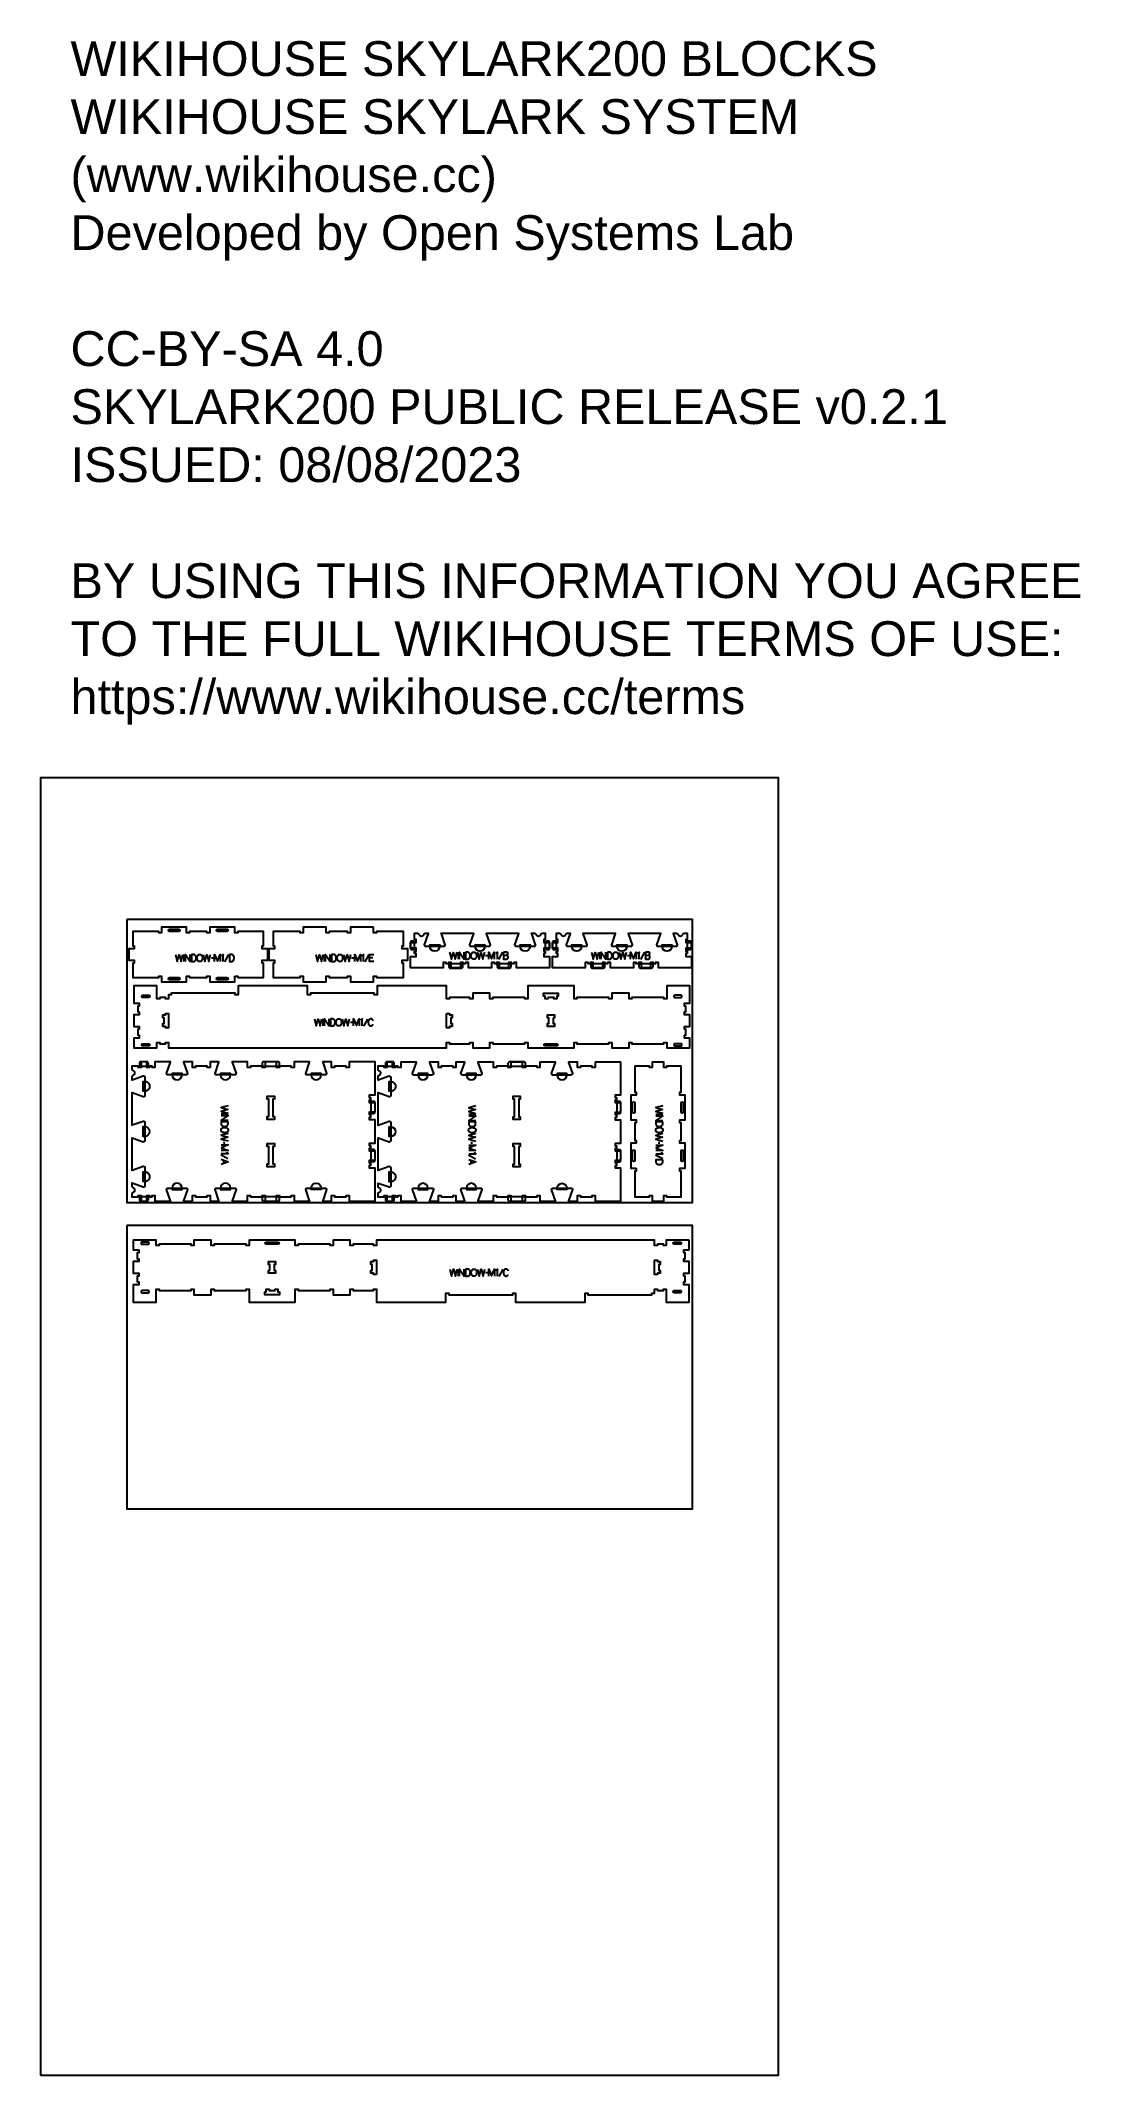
# Model space of a CAD drawing. Extents: x 0 to 4485, y 0 to 8771.
import ezdxf

# ---------------------------------------------------------------- set-up
doc = ezdxf.new("R2010")
doc.units = 0
for name, color, linetype in [('0_SHEET_SPRUCEPLY_2440X122', 1, 'CONTINUOUS'), ('1_ANYTOOL_1MMDEEP_LABELS_S', 2, 'CONTINUOUS'), ('3_ANYTOOL_CUTTHROUGH_INSID', 4, 'CONTINUOUS'), ('4_ANYTOOL_CUTTHROUGH_OUTSI', 5, 'CONTINUOUS'), ('5_ANYTOOL_HALF_MILL_9MM_IN', 3, 'CONTINUOUS'), ('DONOTCUT', 7, 'CONTINUOUS'), ('README', 1, 'CONTINUOUS')]:
    doc.layers.add(name, color=color, linetype=linetype)
doc.styles.add('ARIAL', font='arial.ttf')

msp = doc.modelspace()

# ---------------------------------------------------------------- texts
at = {"layer": 'README', "insert": (128.7, 8768.5, 0), "char_height": 150, "width": 8996.739, "attachment_point": 1, "style": 'ARIAL'}
msp.add_mtext('{\\fArial;WIKIHOUSE SKYLARK200 BLOCKS}\\P{\\fArial;WIKIHOUSE SKYLARK SYSTEM}\\P{\\fArial;(www.wikihouse.cc)}\\P{\\fArial;Developed by Open Systems Lab}\\P\\P{\\fArial;CC-BY-SA 4.0}\\P{\\fArial;SKYLARK200 PUBLIC RELEASE v0.2.1}\\P{\\fArial;ISSUED: 08/08/2023}\\P\\P{\\fArial;BY USING THIS INFORMATION YOU AGREE }\\P{\\fArial;TO THE FULL WIKIHOUSE TERMS OF USE:}\\P{\\fArial;https://www.wikihouse.cc/terms}', dxfattribs=at)

# ---------------------------------------------------------------- linework, layer by layer
at = {"layer": '0_SHEET_SPRUCEPLY_2440X122'}
for points in [[(371.7, 4982.6), (371.7, 3762.6), (2811.7, 3762.6), (2811.7, 4982.6)], [(371.7, 3662.6), (371.7, 2442.6), (2811.7, 2442.6), (2811.7, 3662.6)]]:
    msp.add_lwpolyline(points, close=True, dxfattribs=at)
at = {"layer": '1_ANYTOOL_1MMDEEP_LABELS_S', "color": 2}
for points in [[(581.7, 4831.4), (589.4, 4801.4), (597.9, 4830.5), (606.4, 4801.4), (613.9, 4831.4)], [(618.2, 4831.4), (618.2, 4801.4)], [(624.2, 4801.4), (624.2, 4831.4), (644.3, 4801.4), (644.3, 4831.4)], [(701.1, 4831.4), (708.8, 4801.4), (717.3, 4830.5), (725.8, 4801.4), (733.3, 4831.4)], [(750.6, 4801.4), (750.6, 4831.4), (762.6, 4803), (774.6, 4831.3), (774.6, 4801.4)], [(788, 4801.4), (788, 4831.5), (788, 4831.3), (788, 4831.2), (788, 4831), (787.9, 4830.9), (787.9, 4830.7), (787.9, 4830.6), (787.8, 4830.5), (787.8, 4830.3), (787.7, 4830.2), (787.7, 4830.1), (787.6, 4830), (787.6, 4830), (787.6, 4829.9), (787.5, 4829.8), (787.5, 4829.8), (787.5, 4829.7), (787.4, 4829.7), (787.4, 4829.6), (787.4, 4829.6), (787.3, 4829.5), (787.3, 4829.4), (787.2, 4829.4), (787.2, 4829.3), (787.2, 4829.3), (787.1, 4829.2), (787.1, 4829.2), (787, 4829.1), (787, 4829.1), (786.9, 4829), (786.9, 4829), (786.8, 4828.9), (786.8, 4828.9), (786.7, 4828.8), (786.6, 4828.7), (786.5, 4828.6), (786.3, 4828.5), (786.2, 4828.5), (786.1, 4828.4), (786, 4828.3), (785.8, 4828.3), (785.7, 4828.2), (785.6, 4828.1), (785.4, 4828.1), (785.1, 4827.9), (784.9, 4827.8), (784.6, 4827.7), (784.3, 4827.6), (784, 4827.5), (783.7, 4827.5), (783.5, 4827.4), (783.2, 4827.3), (782.9, 4827.3), (782.6, 4827.2), (782.4, 4827.2), (782.1, 4827.2), (781.8, 4827.1), (781.6, 4827.1), (781.3, 4827.1), (781.1, 4827.1)], [(810.8, 4830.9), (793.6, 4800.2)], [(1186.4, 4831.4), (1194.1, 4801.4), (1202.5, 4830.5), (1211, 4801.4), (1218.5, 4831.4)], [(1222.9, 4831.4), (1222.9, 4801.4)], [(1228.9, 4801.4), (1228.9, 4831.4), (1249, 4801.4), (1249, 4831.4)], [(1305.8, 4831.4), (1313.5, 4801.4), (1321.9, 4830.5), (1330.4, 4801.4), (1337.9, 4831.4)], [(1355.3, 4801.4), (1355.3, 4831.4), (1367.3, 4803), (1379.3, 4831.3), (1379.3, 4801.4)], [(1392.7, 4801.4), (1392.7, 4831.5), (1392.7, 4831.3), (1392.7, 4831.2), (1392.6, 4831), (1392.6, 4830.9), (1392.6, 4830.7), (1392.5, 4830.6), (1392.5, 4830.5), (1392.4, 4830.3), (1392.4, 4830.2), (1392.3, 4830.1), (1392.3, 4830), (1392.3, 4830), (1392.2, 4829.9), (1392.2, 4829.8), (1392.2, 4829.8), (1392.1, 4829.7), (1392.1, 4829.7), (1392.1, 4829.6), (1392, 4829.6), (1392, 4829.5), (1391.9, 4829.4), (1391.9, 4829.4), (1391.9, 4829.3), (1391.8, 4829.3), (1391.8, 4829.2), (1391.7, 4829.2), (1391.7, 4829.1), (1391.6, 4829.1), (1391.6, 4829), (1391.5, 4829), (1391.5, 4828.9), (1391.4, 4828.9), (1391.3, 4828.8), (1391.2, 4828.7), (1391.1, 4828.6), (1391, 4828.5), (1390.9, 4828.5), (1390.8, 4828.4), (1390.6, 4828.3), (1390.5, 4828.3), (1390.4, 4828.2), (1390.2, 4828.1), (1390.1, 4828.1), (1389.8, 4827.9), (1389.5, 4827.8), (1389.2, 4827.7), (1388.9, 4827.6), (1388.7, 4827.5), (1388.4, 4827.5), (1388.1, 4827.4), (1387.8, 4827.3), (1387.6, 4827.3), (1387.3, 4827.2), (1387, 4827.2), (1386.8, 4827.2), (1386.5, 4827.1), (1386.2, 4827.1), (1386, 4827.1), (1385.7, 4827.1)], [(1415.4, 4830.9), (1398.2, 4800.2)], [(1437.8, 4801.4), (1418.8, 4801.4), (1418.8, 4831.4), (1436.7, 4831.4)], [(1764, 4841.6), (1771.7, 4811.6), (1780.1, 4840.7), (1788.6, 4811.6), (1796.1, 4841.6)], [(1800.5, 4841.6), (1800.5, 4811.6)], [(1806.5, 4811.6), (1806.5, 4841.6), (1826.5, 4811.6), (1826.5, 4841.6)], [(1883.4, 4841.6), (1891.1, 4811.6), (1899.5, 4840.7), (1908, 4811.6), (1915.5, 4841.6)], [(1927.7, 4825.5), (1918.9, 4825.4)], [(1932.9, 4811.6), (1932.9, 4841.6), (1944.9, 4813.2), (1956.9, 4841.5), (1956.9, 4811.6)], [(1970.3, 4811.6), (1970.3, 4841.7), (1970.3, 4841.5), (1970.2, 4841.4), (1970.2, 4841.2), (1970.2, 4841.1), (1970.1, 4840.9), (1970.1, 4840.8), (1970.1, 4840.7), (1970, 4840.5), (1970, 4840.4), (1969.9, 4840.3), (1969.9, 4840.2), (1969.8, 4840.2), (1969.8, 4840.1), (1969.8, 4840), (1969.7, 4840), (1969.7, 4839.9), (1969.7, 4839.9), (1969.6, 4839.8), (1969.6, 4839.7), (1969.6, 4839.7), (1969.5, 4839.6), (1969.5, 4839.6), (1969.4, 4839.5), (1969.4, 4839.5), (1969.4, 4839.4), (1969.3, 4839.4), (1969.3, 4839.3), (1969.2, 4839.3), (1969.2, 4839.2), (1969.1, 4839.2), (1969.1, 4839.1), (1969, 4839.1), (1968.9, 4839), (1968.8, 4838.9), (1968.7, 4838.8), (1968.6, 4838.7), (1968.5, 4838.7), (1968.3, 4838.6), (1968.2, 4838.5), (1968.1, 4838.4), (1968, 4838.4), (1967.8, 4838.3), (1967.7, 4838.2), (1967.4, 4838.1), (1967.1, 4838), (1966.8, 4837.9), (1966.5, 4837.8), (1966.3, 4837.7), (1966, 4837.7), (1965.7, 4837.6), (1965.4, 4837.5), (1965.2, 4837.5), (1964.9, 4837.4), (1964.6, 4837.4), (1964.3, 4837.3), (1964.1, 4837.3), (1963.8, 4837.3), (1963.6, 4837.3), (1963.3, 4837.3)], [(1993, 4841.1), (1975.8, 4810.4)], [(1996.4, 4841.6), (1996.4, 4811.6), (2006.1, 4811.6), (2008.6, 4811.5), (2008.9, 4811.5), (2009.1, 4811.5), (2009.3, 4811.5), (2009.5, 4811.5), (2009.8, 4811.6), (2010, 4811.6), (2010.2, 4811.6), (2010.4, 4811.6), (2010.6, 4811.7), (2010.8, 4811.7), (2011, 4811.8), (2011.2, 4811.8), (2011.4, 4811.9), (2011.6, 4812), (2011.7, 4812), (2011.9, 4812.1), (2012.1, 4812.2), (2012.3, 4812.3), (2012.5, 4812.4), (2012.6, 4812.5), (2012.8, 4812.6), (2013, 4812.7), (2013.1, 4812.8), (2013.3, 4812.9), (2013.4, 4813.1), (2013.6, 4813.2), (2013.7, 4813.3), (2013.9, 4813.5), (2014, 4813.6), (2014.1, 4813.8), (2014.3, 4814), (2014.4, 4814.1), (2014.5, 4814.3), (2014.7, 4814.5), (2014.8, 4814.6), (2014.9, 4814.8), (2015, 4815), (2015.1, 4815.2), (2015.2, 4815.3), (2015.3, 4815.5), (2015.4, 4815.7), (2015.5, 4815.9), (2015.6, 4816.1), (2015.7, 4816.2), (2015.8, 4816.4), (2015.8, 4816.6), (2015.9, 4816.8), (2016, 4817), (2016, 4817.2), (2016.1, 4817.4), (2016.1, 4817.6), (2016.2, 4817.7), (2016.2, 4817.9), (2016.3, 4818.1), (2016.3, 4818.3), (2016.4, 4818.5), (2016.4, 4818.7), (2016.4, 4818.9), (2016.4, 4819.1), (2016.5, 4819.3), (2016.5, 4819.5), (2016.5, 4819.7), (2016.5, 4819.9), (2016.5, 4820.1), (2016.5, 4820.4), (2016.5, 4820.6), (2016.5, 4820.9), (2016.4, 4821.1), (2016.4, 4821.4), (2016.4, 4821.6), (2016.4, 4821.8), (2016.3, 4822), (2016.3, 4822.3), (2016.2, 4822.5), (2016.1, 4822.7), (2016.1, 4822.9), (2016, 4823.1), (2015.9, 4823.3), (2015.8, 4823.5), (2015.8, 4823.6), (2015.7, 4823.7), (2015.7, 4823.8), (2015.6, 4823.9), (2015.6, 4824), (2015.5, 4824.1), (2015.5, 4824.2), (2015.4, 4824.3), (2015.4, 4824.3), (2015.3, 4824.4), (2015.2, 4824.5), (2015.2, 4824.6), (2015.1, 4824.7), (2015, 4824.7), (2015, 4824.8), (2014.9, 4824.9), (2014.9, 4825), (2014.8, 4825), (2014.7, 4825.1), (2014.6, 4825.2), (2014.6, 4825.2), (2014.5, 4825.3), (2014.4, 4825.4), (2014.3, 4825.5), (2014.1, 4825.6), (2013.9, 4825.8), (2013.8, 4825.9), (2013.6, 4826), (2013.2, 4826.2), (2012.8, 4826.4), (2012.5, 4826.6), (2012.1, 4826.8), (2011.7, 4827), (2011.3, 4827.1), (2010.9, 4827.3), (2010.5, 4827.4), (2010.1, 4827.5), (2009.6, 4827.6), (2009.2, 4827.7), (2008.8, 4827.8), (2008.3, 4827.9), (2007.9, 4828), (2007.4, 4828), (2007, 4828.1)], [(1996.4, 4827.9), (2007, 4828.1), (2007.4, 4828.1), (2007.8, 4828.1), (2008.2, 4828.2), (2008.5, 4828.2), (2008.9, 4828.3), (2009.3, 4828.4), (2009.7, 4828.5), (2010, 4828.6), (2010.4, 4828.7), (2010.7, 4828.8), (2011.1, 4828.9), (2011.4, 4829), (2011.7, 4829.2), (2012.1, 4829.3), (2012.4, 4829.5), (2012.7, 4829.6), (2012.8, 4829.7), (2012.9, 4829.7), (2012.9, 4829.8), (2013, 4829.8), (2013.1, 4829.9), (2013.1, 4829.9), (2013.2, 4830), (2013.3, 4830), (2013.4, 4830.1), (2013.4, 4830.1), (2013.5, 4830.2), (2013.5, 4830.2), (2013.6, 4830.3), (2013.7, 4830.4), (2013.7, 4830.4), (2013.8, 4830.5), (2013.9, 4830.5), (2013.9, 4830.6), (2014, 4830.7), (2014, 4830.8), (2014.1, 4830.8), (2014.1, 4830.9), (2014.2, 4831), (2014.2, 4831), (2014.3, 4831.1), (2014.3, 4831.2), (2014.4, 4831.3), (2014.4, 4831.4), (2014.5, 4831.4), (2014.5, 4831.5), (2014.5, 4831.6), (2014.6, 4831.7), (2014.6, 4831.8), (2014.7, 4831.9), (2014.7, 4832), (2014.8, 4832.2), (2014.9, 4832.4), (2014.9, 4832.6), (2015, 4832.8), (2015, 4833), (2015, 4833.2), (2015.1, 4833.5), (2015.1, 4833.7), (2015.1, 4833.9), (2015.2, 4834.1), (2015.2, 4834.4), (2015.2, 4834.6), (2015.2, 4834.9), (2015.2, 4835.1), (2015.2, 4835.5), (2015.2, 4835.7), (2015.2, 4835.9), (2015.2, 4836.1), (2015.1, 4836.3), (2015.1, 4836.5), (2015.1, 4836.7), (2015.1, 4836.8), (2015, 4837), (2015, 4837.2), (2015, 4837.3), (2014.9, 4837.5), (2014.9, 4837.7), (2014.8, 4837.8), (2014.8, 4838), (2014.7, 4838.1), (2014.7, 4838.3), (2014.6, 4838.4), (2014.6, 4838.6), (2014.5, 4838.7), (2014.4, 4838.8), (2014.3, 4839), (2014.3, 4839.1), (2014.2, 4839.2), (2014.1, 4839.3), (2014, 4839.5), (2013.9, 4839.6), (2013.8, 4839.7), (2013.7, 4839.8), (2013.6, 4839.9), (2013.5, 4840), (2013.4, 4840.1), (2013.3, 4840.2), (2013.2, 4840.3), (2013.1, 4840.4), (2013, 4840.5), (2012.8, 4840.5), (2012.7, 4840.6), (2012.6, 4840.7), (2012.5, 4840.8), (2012.3, 4840.8), (2012.2, 4840.9), (2012, 4841), (2011.9, 4841), (2011.8, 4841.1), (2011.6, 4841.2), (2011.4, 4841.2), (2011.3, 4841.3), (2011.1, 4841.3), (2011, 4841.3), (2010.8, 4841.4), (2010.6, 4841.4), (2010.4, 4841.5), (2010.3, 4841.5), (2010.1, 4841.5), (2009.9, 4841.5), (2009.7, 4841.6), (2009.5, 4841.6), (2009.3, 4841.6), (2008.9, 4841.6), (2008.5, 4841.6), (1996.4, 4841.6)], [(2376.2, 4841.6), (2383.9, 4811.6), (2392.3, 4840.7), (2400.8, 4811.6), (2408.3, 4841.6)], [(2412.7, 4841.6), (2412.7, 4811.6)], [(2418.7, 4811.6), (2418.7, 4841.6), (2438.7, 4811.6), (2438.7, 4841.6)], [(2495.6, 4841.6), (2503.3, 4811.6), (2511.7, 4840.7), (2520.2, 4811.6), (2527.7, 4841.6)], [(2539.9, 4825.5), (2531.1, 4825.4)], [(2545.1, 4811.6), (2545.1, 4841.6), (2557.1, 4813.2), (2569.1, 4841.5), (2569.1, 4811.6)], [(2582.5, 4811.6), (2582.5, 4841.7), (2582.5, 4841.5), (2582.4, 4841.4), (2582.4, 4841.2), (2582.4, 4841.1), (2582.3, 4840.9), (2582.3, 4840.8), (2582.3, 4840.7), (2582.2, 4840.5), (2582.2, 4840.4), (2582.1, 4840.3), (2582.1, 4840.2), (2582, 4840.2), (2582, 4840.1), (2582, 4840), (2581.9, 4840), (2581.9, 4839.9), (2581.9, 4839.9), (2581.8, 4839.8), (2581.8, 4839.7), (2581.8, 4839.7), (2581.7, 4839.6), (2581.7, 4839.6), (2581.6, 4839.5), (2581.6, 4839.5), (2581.6, 4839.4), (2581.5, 4839.4), (2581.5, 4839.3), (2581.4, 4839.3), (2581.4, 4839.2), (2581.3, 4839.2), (2581.3, 4839.1), (2581.2, 4839.1), (2581.1, 4839), (2581, 4838.9), (2580.9, 4838.8), (2580.8, 4838.7), (2580.7, 4838.7), (2580.5, 4838.6), (2580.4, 4838.5), (2580.3, 4838.4), (2580.2, 4838.4), (2580, 4838.3), (2579.9, 4838.2), (2579.6, 4838.1), (2579.3, 4838), (2579, 4837.9), (2578.7, 4837.8), (2578.4, 4837.7), (2578.2, 4837.7), (2577.9, 4837.6), (2577.6, 4837.5), (2577.3, 4837.5), (2577.1, 4837.4), (2576.8, 4837.4), (2576.5, 4837.3), (2576.3, 4837.3), (2576, 4837.3), (2575.8, 4837.3), (2575.5, 4837.3)], [(2605.2, 4841.1), (2588, 4810.4)], [(2608.6, 4841.6), (2608.6, 4811.6), (2618.3, 4811.6), (2620.8, 4811.5), (2621.1, 4811.5), (2621.3, 4811.5), (2621.5, 4811.5), (2621.7, 4811.5), (2622, 4811.6), (2622.2, 4811.6), (2622.4, 4811.6), (2622.6, 4811.6), (2622.8, 4811.7), (2623, 4811.7), (2623.2, 4811.8), (2623.4, 4811.8), (2623.6, 4811.9), (2623.8, 4812), (2623.9, 4812), (2624.1, 4812.1), (2624.3, 4812.2), (2624.5, 4812.3), (2624.7, 4812.4), (2624.8, 4812.5), (2625, 4812.6), (2625.1, 4812.7), (2625.3, 4812.8), (2625.5, 4812.9), (2625.6, 4813.1), (2625.8, 4813.2), (2625.9, 4813.3), (2626.1, 4813.5), (2626.2, 4813.6), (2626.3, 4813.8), (2626.5, 4814), (2626.6, 4814.1), (2626.7, 4814.3), (2626.9, 4814.5), (2627, 4814.6), (2627.1, 4814.8), (2627.2, 4815), (2627.3, 4815.2), (2627.4, 4815.3), (2627.5, 4815.5), (2627.6, 4815.7), (2627.7, 4815.9), (2627.8, 4816.1), (2627.9, 4816.2), (2628, 4816.4), (2628, 4816.6), (2628.1, 4816.8), (2628.2, 4817), (2628.2, 4817.2), (2628.3, 4817.4), (2628.3, 4817.6), (2628.4, 4817.7), (2628.4, 4817.9), (2628.5, 4818.1), (2628.5, 4818.3), (2628.6, 4818.5), (2628.6, 4818.7), (2628.6, 4818.9), (2628.6, 4819.1), (2628.7, 4819.3), (2628.7, 4819.5), (2628.7, 4819.7), (2628.7, 4819.9), (2628.7, 4820.1), (2628.7, 4820.4), (2628.7, 4820.6), (2628.7, 4820.9), (2628.6, 4821.1), (2628.6, 4821.4), (2628.6, 4821.6), (2628.5, 4821.8), (2628.5, 4822), (2628.5, 4822.3), (2628.4, 4822.5), (2628.3, 4822.7), (2628.3, 4822.9), (2628.2, 4823.1), (2628.1, 4823.3), (2628, 4823.5), (2628, 4823.6), (2627.9, 4823.7), (2627.9, 4823.8), (2627.8, 4823.9), (2627.8, 4824), (2627.7, 4824.1), (2627.7, 4824.2), (2627.6, 4824.3), (2627.5, 4824.3), (2627.5, 4824.4), (2627.4, 4824.5), (2627.4, 4824.6), (2627.3, 4824.7), (2627.2, 4824.7), (2627.2, 4824.8), (2627.1, 4824.9), (2627, 4825), (2627, 4825), (2626.9, 4825.1), (2626.8, 4825.2), (2626.8, 4825.2), (2626.7, 4825.3), (2626.6, 4825.4), (2626.5, 4825.5), (2626.3, 4825.6), (2626.1, 4825.8), (2625.9, 4825.9), (2625.8, 4826), (2625.4, 4826.2), (2625, 4826.4), (2624.6, 4826.6), (2624.3, 4826.8), (2623.9, 4827), (2623.5, 4827.1), (2623.1, 4827.3), (2622.7, 4827.4), (2622.2, 4827.5), (2621.8, 4827.6), (2621.4, 4827.7), (2621, 4827.8), (2620.5, 4827.9), (2620.1, 4828), (2619.6, 4828), (2619.2, 4828.1)], [(2608.6, 4827.9), (2619.2, 4828.1), (2619.6, 4828.1), (2620, 4828.1), (2620.3, 4828.2), (2620.7, 4828.2), (2621.1, 4828.3), (2621.5, 4828.4), (2621.8, 4828.5), (2622.2, 4828.6), (2622.6, 4828.7), (2622.9, 4828.8), (2623.3, 4828.9), (2623.6, 4829), (2623.9, 4829.2), (2624.3, 4829.3), (2624.6, 4829.5), (2624.9, 4829.6), (2625, 4829.7), (2625, 4829.7), (2625.1, 4829.8), (2625.2, 4829.8), (2625.3, 4829.9), (2625.3, 4829.9), (2625.4, 4830), (2625.5, 4830), (2625.5, 4830.1), (2625.6, 4830.1), (2625.7, 4830.2), (2625.7, 4830.2), (2625.8, 4830.3), (2625.9, 4830.4), (2625.9, 4830.4), (2626, 4830.5), (2626, 4830.5), (2626.1, 4830.6), (2626.2, 4830.7), (2626.2, 4830.8), (2626.3, 4830.8), (2626.3, 4830.9), (2626.4, 4831), (2626.4, 4831), (2626.5, 4831.1), (2626.5, 4831.2), (2626.6, 4831.3), (2626.6, 4831.4), (2626.6, 4831.4), (2626.7, 4831.5), (2626.7, 4831.6), (2626.8, 4831.7), (2626.8, 4831.8), (2626.8, 4831.9), (2626.9, 4832), (2627, 4832.2), (2627, 4832.4), (2627.1, 4832.6), (2627.2, 4832.8), (2627.2, 4833), (2627.2, 4833.2), (2627.3, 4833.5), (2627.3, 4833.7), (2627.3, 4833.9), (2627.4, 4834.1), (2627.4, 4834.4), (2627.4, 4834.6), (2627.4, 4834.9), (2627.4, 4835.1), (2627.4, 4835.5), (2627.4, 4835.7), (2627.4, 4835.9), (2627.4, 4836.1), (2627.3, 4836.3), (2627.3, 4836.5), (2627.3, 4836.7), (2627.3, 4836.8), (2627.2, 4837), (2627.2, 4837.2), (2627.2, 4837.3), (2627.1, 4837.5), (2627.1, 4837.7), (2627, 4837.8), (2627, 4838), (2626.9, 4838.1), (2626.9, 4838.3), (2626.8, 4838.4), (2626.7, 4838.6), (2626.7, 4838.7), (2626.6, 4838.8), (2626.5, 4839), (2626.5, 4839.1), (2626.4, 4839.2), (2626.3, 4839.3), (2626.2, 4839.5), (2626.1, 4839.6), (2626, 4839.7), (2625.9, 4839.8), (2625.8, 4839.9), (2625.7, 4840), (2625.6, 4840.1), (2625.5, 4840.2), (2625.4, 4840.3), (2625.3, 4840.4), (2625.2, 4840.5), (2625, 4840.5), (2624.9, 4840.6), (2624.8, 4840.7), (2624.7, 4840.8), (2624.5, 4840.8), (2624.4, 4840.9), (2624.2, 4841), (2624.1, 4841), (2623.9, 4841.1), (2623.8, 4841.2), (2623.6, 4841.2), (2623.5, 4841.3), (2623.3, 4841.3), (2623.2, 4841.3), (2623, 4841.4), (2622.8, 4841.4), (2622.6, 4841.5), (2622.5, 4841.5), (2622.3, 4841.5), (2622.1, 4841.5), (2621.9, 4841.6), (2621.7, 4841.6), (2621.5, 4841.6), (2621.1, 4841.6), (2620.7, 4841.6), (2608.6, 4841.6)], [(745.5, 4815.3), (736.7, 4815.2)], [(1350.1, 4815.3), (1341.4, 4815.2)], [(1433.5, 4817.5), (1418.8, 4817.5)], [(1181.4, 4553.9), (1189.1, 4523.9), (1197.6, 4553), (1206.1, 4523.9), (1213.6, 4553.9)], [(1217.9, 4553.9), (1217.9, 4523.9)], [(1223.9, 4523.9), (1223.9, 4553.9), (1244, 4523.9), (1244, 4553.9)], [(1300.8, 4553.9), (1308.5, 4523.9), (1317, 4553), (1325.5, 4523.9), (1333, 4553.9)], [(1345.2, 4537.7), (1336.4, 4537.7)], [(1350.3, 4523.9), (1350.3, 4553.9), (1362.3, 4525.5), (1374.3, 4553.7), (1374.3, 4523.9)], [(1387.7, 4523.9), (1387.7, 4553.9), (1387.7, 4553.7), (1387.7, 4553.6), (1387.7, 4553.4), (1387.6, 4553.3), (1387.6, 4553.2), (1387.6, 4553), (1387.5, 4552.9), (1387.5, 4552.8), (1387.4, 4552.6), (1387.3, 4552.5), (1387.3, 4552.4), (1387.3, 4552.4), (1387.3, 4552.3), (1387.2, 4552.3), (1387.2, 4552.2), (1387.2, 4552.2), (1387.1, 4552.1), (1387.1, 4552), (1387, 4552), (1387, 4551.9), (1387, 4551.9), (1386.9, 4551.8), (1386.9, 4551.8), (1386.8, 4551.7), (1386.8, 4551.7), (1386.8, 4551.6), (1386.7, 4551.6), (1386.7, 4551.5), (1386.6, 4551.5), (1386.6, 4551.4), (1386.5, 4551.4), (1386.5, 4551.3), (1386.4, 4551.2), (1386.3, 4551.1), (1386.2, 4551.1), (1386, 4551), (1385.9, 4550.9), (1385.8, 4550.8), (1385.7, 4550.7), (1385.5, 4550.7), (1385.4, 4550.6), (1385.3, 4550.5), (1385.1, 4550.5), (1384.8, 4550.4), (1384.5, 4550.3), (1384.3, 4550.2), (1384, 4550.1), (1383.7, 4550), (1383.4, 4549.9), (1383.1, 4549.8), (1382.9, 4549.8), (1382.6, 4549.7), (1382.3, 4549.7), (1382.1, 4549.6), (1381.8, 4549.6), (1381.5, 4549.6), (1381.3, 4549.5), (1381, 4549.5), (1380.7, 4549.5)], [(1410.4, 4553.4), (1393.3, 4522.6)], [(1434.1, 4546.4), (1433.9, 4546.8), (1433.7, 4547.1), (1433.6, 4547.5), (1433.4, 4547.9), (1433.2, 4548.3), (1433, 4548.6), (1432.7, 4549), (1432.5, 4549.3), (1432.3, 4549.7), (1432, 4550), (1431.8, 4550.3), (1431.5, 4550.6), (1431.2, 4550.9), (1430.9, 4551.2), (1430.6, 4551.5), (1430.3, 4551.7), (1430.2, 4551.9), (1430, 4552), (1429.8, 4552.1), (1429.7, 4552.2), (1429.5, 4552.3), (1429.3, 4552.4), (1429.2, 4552.6), (1429, 4552.7), (1428.8, 4552.8), (1428.6, 4552.8), (1428.5, 4552.9), (1428.3, 4553), (1428.1, 4553.1), (1427.9, 4553.2), (1427.7, 4553.3), (1427.5, 4553.3), (1427.3, 4553.4), (1427.1, 4553.4), (1426.9, 4553.5), (1426.8, 4553.6), (1426.6, 4553.6), (1426.3, 4553.6), (1426.1, 4553.7), (1425.9, 4553.7), (1425.7, 4553.7), (1425.5, 4553.8), (1425.3, 4553.8), (1425.1, 4553.8), (1424.9, 4553.8), (1424.7, 4553.8), (1424.4, 4553.8), (1424.2, 4553.9), (1423.9, 4553.8), (1423.5, 4553.8), (1423.2, 4553.8), (1422.9, 4553.8), (1422.5, 4553.7), (1422.2, 4553.7), (1421.9, 4553.6), (1421.6, 4553.6), (1421.3, 4553.5), (1421, 4553.4), (1420.7, 4553.3), (1420.4, 4553.2), (1420.2, 4553.1), (1420, 4553), (1419.9, 4553), (1419.8, 4552.9), (1419.6, 4552.8), (1419.5, 4552.7), (1419.4, 4552.7), (1419.2, 4552.6), (1419.1, 4552.5), (1419, 4552.4), (1418.8, 4552.4), (1418.7, 4552.3), (1418.6, 4552.2), (1418.5, 4552.1), (1418.4, 4552), (1418.1, 4551.8), (1417.9, 4551.6), (1417.7, 4551.4), (1417.4, 4551.2), (1417.2, 4551), (1417, 4550.8), (1416.8, 4550.5), (1416.6, 4550.3), (1416.4, 4550), (1416.2, 4549.7), (1416, 4549.4), (1415.9, 4549.2), (1415.5, 4548.6), (1415.2, 4548), (1414.9, 4547.4), (1414.6, 4546.8), (1414.4, 4546.1), (1414.2, 4545.5), (1414, 4544.9), (1413.8, 4544.2), (1413.6, 4543.6), (1413.5, 4542.9), (1413.3, 4542.3), (1413.2, 4541.6), (1413.2, 4540.9), (1413.1, 4540.2), (1413.1, 4539.5), (1413.1, 4538.9), (1413.1, 4538.2), (1413.1, 4537.5), (1413.2, 4536.8), (1413.2, 4536.1), (1413.3, 4535.4), (1413.5, 4534.8), (1413.6, 4534.1), (1413.7, 4533.8), (1413.8, 4533.5), (1413.9, 4533.1), (1414, 4532.8), (1414.1, 4532.5), (1414.2, 4532.2), (1414.3, 4531.9), (1414.4, 4531.6), (1414.7, 4530.9), (1414.9, 4530.3), (1415.2, 4529.7), (1415.6, 4529.1), (1415.9, 4528.5), (1416.1, 4528.3), (1416.3, 4528), (1416.5, 4527.7), (1416.7, 4527.4), (1416.9, 4527.2), (1417.1, 4526.9), (1417.3, 4526.7), (1417.5, 4526.5), (1417.7, 4526.3), (1418, 4526.1), (1418.2, 4525.9), (1418.3, 4525.8), (1418.5, 4525.7), (1418.6, 4525.6), (1418.7, 4525.5), (1418.8, 4525.4), (1419, 4525.3), (1419.1, 4525.3), (1419.2, 4525.2), (1419.4, 4525.1), (1419.5, 4525), (1419.6, 4525), (1419.8, 4524.9), (1420, 4524.7), (1420.3, 4524.6), (1420.6, 4524.5), (1420.9, 4524.4), (1421.2, 4524.3), (1421.5, 4524.2), (1421.8, 4524.1), (1422.2, 4524.1), (1422.5, 4524), (1422.8, 4524), (1423.1, 4523.9), (1423.5, 4523.9), (1423.8, 4523.9), (1424.2, 4523.9), (1424.5, 4523.9), (1424.9, 4523.9), (1425.3, 4523.9), (1425.5, 4523.9), (1425.7, 4523.9), (1425.9, 4523.9), (1426, 4524), (1426.2, 4524), (1426.4, 4524), (1426.6, 4524), (1426.7, 4524.1), (1426.9, 4524.1), (1427.1, 4524.2), (1427.2, 4524.2), (1427.4, 4524.3), (1427.6, 4524.3), (1427.7, 4524.4), (1427.9, 4524.4), (1428, 4524.5), (1428.2, 4524.6), (1428.3, 4524.6), (1428.5, 4524.7), (1428.6, 4524.8), (1428.8, 4524.8), (1428.9, 4524.9), (1429.1, 4525), (1429.2, 4525.1), (1429.4, 4525.2), (1429.5, 4525.3), (1429.6, 4525.4), (1429.8, 4525.5), (1430, 4525.7), (1430.3, 4525.9), (1430.6, 4526.1), (1430.8, 4526.4), (1431, 4526.6), (1431.3, 4526.8), (1431.5, 4527.1), (1431.7, 4527.3), (1432, 4527.6), (1432.2, 4527.9), (1432.4, 4528.2), (1432.6, 4528.5), (1432.8, 4528.7), (1433, 4529.1), (1433.2, 4529.4), (1433.4, 4529.7)], [(808.5, 4179.3), (778.5, 4171.6), (807.6, 4163.2), (778.5, 4154.7), (808.5, 4147.2)], [(808.5, 4142.8), (778.5, 4142.8)], [(778.5, 4136.8), (808.5, 4136.8), (778.5, 4116.7), (808.5, 4116.7)], [(1876.7, 4178.9), (1846.7, 4171.2), (1875.8, 4162.8), (1846.7, 4154.3), (1876.7, 4146.8)], [(1876.7, 4142.4), (1846.7, 4142.4)], [(1846.7, 4136.4), (1876.7, 4136.4), (1846.7, 4116.3), (1876.7, 4116.3)], [(2683.9, 4179), (2653.9, 4171.3), (2683, 4162.8), (2653.9, 4154.4), (2683.9, 4146.9)], [(2683.9, 4142.5), (2653.9, 4142.5)], [(2653.9, 4136.5), (2683.9, 4136.5), (2653.9, 4116.4), (2683.9, 4116.4)], [(808.5, 4059.9), (778.5, 4052.2), (807.6, 4043.8), (778.5, 4035.3), (808.5, 4027.8)], [(1876.7, 4059.5), (1846.7, 4051.8), (1875.8, 4043.4), (1846.7, 4034.9), (1876.7, 4027.4)], [(2683.9, 4059.6), (2653.9, 4051.9), (2683, 4043.4), (2653.9, 4035), (2683.9, 4027.5)], [(808, 3950.3), (777.3, 3967.5)], [(778.5, 4010.4), (808.5, 4010.4), (780.1, 3998.4), (808.4, 3986.4), (778.5, 3986.4)], [(778.5, 3973), (808.6, 3973), (808.4, 3973), (808.3, 3973), (808.1, 3973.1), (808, 3973.1), (807.8, 3973.1), (807.7, 3973.2), (807.6, 3973.2), (807.4, 3973.3), (807.3, 3973.3), (807.2, 3973.4), (807.1, 3973.4), (807.1, 3973.4), (807, 3973.5), (806.9, 3973.5), (806.9, 3973.5), (806.8, 3973.6), (806.8, 3973.6), (806.7, 3973.6), (806.7, 3973.7), (806.6, 3973.7), (806.5, 3973.8), (806.5, 3973.8), (806.4, 3973.8), (806.4, 3973.9), (806.3, 3973.9), (806.3, 3974), (806.2, 3974), (806.2, 3974.1), (806.1, 3974.1), (806.1, 3974.2), (806, 3974.2), (806, 3974.3), (805.9, 3974.4), (805.8, 3974.5), (805.7, 3974.6), (805.6, 3974.7), (805.6, 3974.8), (805.5, 3974.9), (805.4, 3975.1), (805.3, 3975.2), (805.3, 3975.3), (805.2, 3975.5), (805.2, 3975.6), (805, 3975.9), (804.9, 3976.2), (804.8, 3976.5), (804.7, 3976.8), (804.6, 3977), (804.6, 3977.3), (804.5, 3977.6), (804.4, 3977.9), (804.4, 3978.1), (804.3, 3978.4), (804.3, 3978.7), (804.3, 3978.9), (804.2, 3979.2), (804.2, 3979.5), (804.2, 3979.7), (804.2, 3980)], [(778.5, 3948.6), (808.5, 3937.7), (778.5, 3926.6)], [(792.4, 4015.6), (792.3, 4024.3)], [(1876.2, 3949.9), (1845.5, 3967.1)], [(1846.7, 4010), (1876.7, 4010), (1848.3, 3998), (1876.6, 3986), (1846.7, 3986)], [(1846.7, 3972.6), (1876.7, 3972.6), (1876.6, 3972.6), (1876.4, 3972.6), (1876.3, 3972.7), (1876.2, 3972.7), (1876, 3972.7), (1875.9, 3972.8), (1875.7, 3972.8), (1875.6, 3972.9), (1875.5, 3972.9), (1875.4, 3973), (1875.3, 3973), (1875.2, 3973), (1875.2, 3973.1), (1875.1, 3973.1), (1875.1, 3973.1), (1875, 3973.2), (1874.9, 3973.2), (1874.9, 3973.3), (1874.8, 3973.3), (1874.8, 3973.3), (1874.7, 3973.4), (1874.7, 3973.4), (1874.6, 3973.4), (1874.6, 3973.5), (1874.5, 3973.5), (1874.5, 3973.6), (1874.4, 3973.6), (1874.4, 3973.7), (1874.3, 3973.7), (1874.3, 3973.8), (1874.2, 3973.8), (1874.2, 3973.9), (1874.1, 3974), (1874, 3974.1), (1873.9, 3974.2), (1873.8, 3974.3), (1873.7, 3974.4), (1873.7, 3974.5), (1873.6, 3974.7), (1873.5, 3974.8), (1873.5, 3974.9), (1873.4, 3975.1), (1873.3, 3975.2), (1873.2, 3975.5), (1873.1, 3975.8), (1873, 3976.1), (1872.9, 3976.4), (1872.8, 3976.6), (1872.7, 3976.9), (1872.7, 3977.2), (1872.6, 3977.5), (1872.6, 3977.7), (1872.5, 3978), (1872.5, 3978.3), (1872.4, 3978.5), (1872.4, 3978.8), (1872.4, 3979.1), (1872.4, 3979.3), (1872.4, 3979.6)], [(1846.7, 3948.2), (1876.7, 3937.3), (1846.7, 3926.2)], [(1860.6, 4015.2), (1860.5, 4023.9)], [(2683.4, 3950), (2652.6, 3967.2)], [(2653.9, 4010.1), (2683.9, 4010.1), (2655.5, 3998.1), (2683.7, 3986.1), (2653.9, 3986.1)], [(2653.9, 3972.7), (2683.9, 3972.7), (2683.7, 3972.7), (2683.6, 3972.7), (2683.5, 3972.8), (2683.3, 3972.8), (2683.2, 3972.8), (2683, 3972.9), (2682.9, 3972.9), (2682.8, 3973), (2682.6, 3973), (2682.5, 3973.1), (2682.5, 3973.1), (2682.4, 3973.1), (2682.3, 3973.2), (2682.3, 3973.2), (2682.2, 3973.2), (2682.2, 3973.3), (2682.1, 3973.3), (2682, 3973.3), (2682, 3973.4), (2681.9, 3973.4), (2681.9, 3973.5), (2681.8, 3973.5), (2681.8, 3973.5), (2681.7, 3973.6), (2681.7, 3973.6), (2681.6, 3973.7), (2681.6, 3973.7), (2681.5, 3973.8), (2681.5, 3973.8), (2681.4, 3973.8), (2681.4, 3973.9), (2681.3, 3973.9), (2681.2, 3974.1), (2681.2, 3974.2), (2681.1, 3974.3), (2681, 3974.4), (2680.9, 3974.5), (2680.8, 3974.6), (2680.8, 3974.8), (2680.7, 3974.9), (2680.6, 3975), (2680.6, 3975.2), (2680.5, 3975.3), (2680.4, 3975.6), (2680.3, 3975.9), (2680.2, 3976.2), (2680.1, 3976.4), (2680, 3976.7), (2679.9, 3977), (2679.8, 3977.3), (2679.8, 3977.6), (2679.7, 3977.8), (2679.7, 3978.1), (2679.6, 3978.4), (2679.6, 3978.6), (2679.6, 3978.9), (2679.5, 3979.2), (2679.5, 3979.4), (2679.5, 3979.7)], [(2667.7, 4015.2), (2667.7, 4024)], [(788.1, 3945.1), (788.1, 3930.2)], [(1856.3, 3944.7), (1856.3, 3929.8)], [(1764.7, 3475.3), (1772.4, 3445.3), (1780.8, 3474.4), (1789.3, 3445.3), (1796.8, 3475.3)], [(1801.2, 3475.3), (1801.2, 3445.3)], [(1807.2, 3445.3), (1807.2, 3475.3), (1827.3, 3445.3), (1827.3, 3475.3)], [(1884.1, 3475.3), (1891.8, 3445.3), (1900.2, 3474.4), (1908.7, 3445.3), (1916.2, 3475.3)], [(1928.4, 3459.2), (1919.7, 3459.1)], [(1933.6, 3445.3), (1933.6, 3475.3), (1945.6, 3446.9), (1957.6, 3475.2), (1957.6, 3445.3)], [(1971, 3445.3), (1971, 3475.3), (1971, 3475.2), (1970.9, 3475), (1970.9, 3474.9), (1970.9, 3474.8), (1970.9, 3474.6), (1970.8, 3474.5), (1970.8, 3474.3), (1970.7, 3474.2), (1970.7, 3474.1), (1970.6, 3474), (1970.6, 3473.9), (1970.5, 3473.8), (1970.5, 3473.8), (1970.5, 3473.7), (1970.5, 3473.7), (1970.4, 3473.6), (1970.4, 3473.5), (1970.3, 3473.5), (1970.3, 3473.4), (1970.3, 3473.4), (1970.2, 3473.3), (1970.2, 3473.3), (1970.1, 3473.2), (1970.1, 3473.2), (1970.1, 3473.1), (1970, 3473.1), (1970, 3473), (1969.9, 3473), (1969.9, 3472.9), (1969.8, 3472.9), (1969.8, 3472.8), (1969.7, 3472.8), (1969.6, 3472.7), (1969.5, 3472.6), (1969.4, 3472.5), (1969.3, 3472.4), (1969.2, 3472.4), (1969.1, 3472.3), (1968.9, 3472.2), (1968.8, 3472.1), (1968.7, 3472.1), (1968.5, 3472), (1968.4, 3471.9), (1968.1, 3471.8), (1967.8, 3471.7), (1967.5, 3471.6), (1967.2, 3471.5), (1967, 3471.4), (1966.7, 3471.3), (1966.4, 3471.3), (1966.1, 3471.2), (1965.9, 3471.2), (1965.6, 3471.1), (1965.3, 3471.1), (1965.1, 3471), (1964.8, 3471), (1964.5, 3471), (1964.3, 3471), (1964, 3471)], [(1993.7, 3474.8), (1976.5, 3444.1)], [(2017.3, 3467.8), (2017.2, 3468.2), (2017, 3468.6), (2016.8, 3469), (2016.6, 3469.4), (2016.4, 3469.7), (2016.2, 3470.1), (2016, 3470.4), (2015.8, 3470.8), (2015.5, 3471.1), (2015.3, 3471.4), (2015, 3471.7), (2014.7, 3472), (2014.5, 3472.3), (2014.2, 3472.6), (2013.9, 3472.9), (2013.6, 3473.2), (2013.4, 3473.3), (2013.3, 3473.4), (2013.1, 3473.6), (2012.9, 3473.7), (2012.8, 3473.8), (2012.6, 3473.9), (2012.4, 3474), (2012.3, 3474.1), (2012.1, 3474.2), (2011.9, 3474.3), (2011.7, 3474.4), (2011.5, 3474.5), (2011.4, 3474.6), (2011.2, 3474.6), (2011, 3474.7), (2010.8, 3474.8), (2010.6, 3474.8), (2010.4, 3474.9), (2010.2, 3475), (2010, 3475), (2009.8, 3475.1), (2009.6, 3475.1), (2009.4, 3475.1), (2009.2, 3475.2), (2009, 3475.2), (2008.8, 3475.2), (2008.6, 3475.3), (2008.3, 3475.3), (2008.1, 3475.3), (2007.9, 3475.3), (2007.7, 3475.3), (2007.5, 3475.3), (2007.1, 3475.3), (2006.8, 3475.3), (2006.5, 3475.3), (2006.1, 3475.2), (2005.8, 3475.2), (2005.5, 3475.1), (2005.2, 3475.1), (2004.9, 3475), (2004.6, 3474.9), (2004.3, 3474.8), (2004, 3474.7), (2003.7, 3474.6), (2003.4, 3474.5), (2003.3, 3474.5), (2003.1, 3474.4), (2003, 3474.3), (2002.9, 3474.3), (2002.7, 3474.2), (2002.6, 3474.1), (2002.5, 3474.1), (2002.4, 3474), (2002.2, 3473.9), (2002.1, 3473.8), (2002, 3473.7), (2001.9, 3473.6), (2001.7, 3473.6), (2001.6, 3473.5), (2001.4, 3473.3), (2001.1, 3473.1), (2000.9, 3472.9), (2000.7, 3472.7), (2000.5, 3472.4), (2000.3, 3472.2), (2000.1, 3472), (1999.9, 3471.7), (1999.7, 3471.4), (1999.5, 3471.2), (1999.3, 3470.9), (1999.1, 3470.6), (1998.8, 3470), (1998.5, 3469.4), (1998.2, 3468.8), (1997.9, 3468.2), (1997.6, 3467.6), (1997.4, 3467), (1997.2, 3466.3), (1997, 3465.7), (1996.9, 3465), (1996.7, 3464.4), (1996.6, 3463.7), (1996.5, 3463.1), (1996.4, 3462.4), (1996.4, 3461.7), (1996.3, 3461), (1996.3, 3460.3), (1996.3, 3459.6), (1996.4, 3458.9), (1996.4, 3458.2), (1996.5, 3457.6), (1996.6, 3456.9), (1996.7, 3456.2), (1996.9, 3455.6), (1996.9, 3455.2), (1997, 3454.9), (1997.1, 3454.6), (1997.2, 3454.3), (1997.3, 3454), (1997.4, 3453.6), (1997.5, 3453.3), (1997.7, 3453), (1997.9, 3452.4), (1998.2, 3451.8), (1998.5, 3451.2), (1998.8, 3450.6), (1999.2, 3450), (1999.4, 3449.7), (1999.5, 3449.4), (1999.7, 3449.2), (1999.9, 3448.9), (2000.1, 3448.6), (2000.3, 3448.4), (2000.6, 3448.2), (2000.8, 3447.9), (2001, 3447.7), (2001.2, 3447.5), (2001.5, 3447.3), (2001.6, 3447.2), (2001.7, 3447.1), (2001.8, 3447), (2002, 3447), (2002.1, 3446.9), (2002.2, 3446.8), (2002.4, 3446.7), (2002.5, 3446.6), (2002.6, 3446.5), (2002.8, 3446.5), (2002.9, 3446.4), (2003, 3446.3), (2003.3, 3446.2), (2003.6, 3446.1), (2003.9, 3446), (2004.2, 3445.9), (2004.5, 3445.8), (2004.8, 3445.7), (2005.1, 3445.6), (2005.4, 3445.5), (2005.7, 3445.5), (2006.1, 3445.4), (2006.4, 3445.4), (2006.7, 3445.3), (2007.1, 3445.3), (2007.4, 3445.3), (2007.8, 3445.3), (2008.2, 3445.3), (2008.6, 3445.3), (2008.7, 3445.3), (2008.9, 3445.4), (2009.1, 3445.4), (2009.3, 3445.4), (2009.5, 3445.4), (2009.6, 3445.5), (2009.8, 3445.5), (2010, 3445.5), (2010.2, 3445.6), (2010.3, 3445.6), (2010.5, 3445.7), (2010.7, 3445.7), (2010.8, 3445.8), (2011, 3445.8), (2011.1, 3445.9), (2011.3, 3445.9), (2011.5, 3446), (2011.6, 3446.1), (2011.8, 3446.1), (2011.9, 3446.2), (2012.1, 3446.3), (2012.2, 3446.4), (2012.3, 3446.5), (2012.5, 3446.5), (2012.6, 3446.6), (2012.8, 3446.7), (2012.9, 3446.8), (2013, 3446.9), (2013.3, 3447.1), (2013.6, 3447.4), (2013.8, 3447.6), (2014.1, 3447.8), (2014.3, 3448), (2014.5, 3448.3), (2014.8, 3448.5), (2015, 3448.8), (2015.2, 3449.1), (2015.4, 3449.3), (2015.7, 3449.6), (2015.9, 3449.9), (2016.1, 3450.2), (2016.3, 3450.5), (2016.5, 3450.8), (2016.6, 3451.1)]]:
    msp.add_lwpolyline(points, dxfattribs=at)
for points in [[(650.3, 4831.4), (650.3, 4801.4), (658.9, 4801.5), (659.3, 4801.5), (659.7, 4801.5), (660.1, 4801.6), (660.5, 4801.6), (660.9, 4801.7), (661.2, 4801.7), (661.6, 4801.8), (661.9, 4801.9), (662.3, 4801.9), (662.6, 4802), (663, 4802.1), (663.3, 4802.3), (663.6, 4802.4), (663.8, 4802.4), (663.9, 4802.5), (664.1, 4802.6), (664.2, 4802.7), (664.4, 4802.7), (664.5, 4802.8), (664.7, 4802.9), (664.8, 4803), (664.9, 4803), (665.1, 4803.1), (665.2, 4803.2), (665.3, 4803.3), (665.5, 4803.4), (665.6, 4803.5), (665.7, 4803.6), (665.9, 4803.7), (666, 4803.8), (666.1, 4803.9), (666.2, 4804), (666.3, 4804.1), (666.5, 4804.2), (666.6, 4804.4), (666.7, 4804.5), (666.8, 4804.6), (666.9, 4804.7), (667, 4804.8), (667.1, 4805), (667.2, 4805.1), (667.3, 4805.2), (667.4, 4805.4), (667.5, 4805.5), (667.6, 4805.6), (667.8, 4805.9), (668, 4806.2), (668.1, 4806.5), (668.4, 4807.1), (668.7, 4807.8), (669, 4808.4), (669.3, 4809), (669.5, 4809.7), (669.7, 4810.3), (669.9, 4811), (670.1, 4811.6), (670.2, 4812.3), (670.4, 4813), (670.5, 4813.6), (670.6, 4814.3), (670.7, 4815), (670.7, 4815.7), (670.7, 4816.4), (670.7, 4817.1), (670.7, 4817.7), (670.7, 4818.3), (670.7, 4818.9), (670.6, 4819.5), (670.5, 4820), (670.5, 4820.3), (670.4, 4820.6), (670.3, 4820.9), (670.3, 4821.2), (670.2, 4821.4), (670.1, 4821.7), (670, 4822), (670, 4822.3), (669.9, 4822.5), (669.8, 4822.8), (669.7, 4823.1), (669.6, 4823.3), (669.5, 4823.6), (669.3, 4823.9), (669.1, 4824.4), (668.8, 4824.9), (668.6, 4825.4), (668.3, 4825.9), (668.1, 4826.2), (667.9, 4826.5), (667.7, 4826.8), (667.5, 4827.1), (667.3, 4827.4), (667, 4827.6), (666.8, 4827.9), (666.6, 4828.1), (666.4, 4828.4), (666.2, 4828.6), (665.9, 4828.8), (665.7, 4829), (665.5, 4829.2), (665.2, 4829.4), (665, 4829.6), (664.7, 4829.7), (664.5, 4829.9), (664.2, 4830), (664, 4830.2), (663.7, 4830.3), (663.5, 4830.4), (663.2, 4830.5), (662.9, 4830.6), (662.7, 4830.7), (662.4, 4830.8), (662.1, 4830.9), (661.8, 4831), (661.5, 4831), (661.2, 4831.1), (660.9, 4831.1), (660.7, 4831.1), (660.4, 4831.1), (657.9, 4831.2), (655.4, 4831.3), (652.9, 4831.4)], [(686.8, 4831.8), (687.2, 4831.8), (687.6, 4831.7), (687.9, 4831.7), (688.3, 4831.7), (688.4, 4831.6), (688.6, 4831.6), (688.8, 4831.6), (688.9, 4831.6), (689.1, 4831.5), (689.3, 4831.5), (689.4, 4831.4), (689.6, 4831.4), (689.8, 4831.3), (689.9, 4831.3), (690.1, 4831.2), (690.2, 4831.2), (690.4, 4831.1), (690.5, 4831.1), (690.7, 4831), (690.8, 4830.9), (691, 4830.9), (691.1, 4830.8), (691.2, 4830.7), (691.4, 4830.6), (691.5, 4830.5), (691.7, 4830.5), (691.8, 4830.4), (691.9, 4830.3), (692.2, 4830.1), (692.4, 4829.9), (692.7, 4829.7), (692.9, 4829.5), (693.2, 4829.3), (693.4, 4829.1), (693.6, 4828.8), (693.8, 4828.6), (694, 4828.4), (694.3, 4828.1), (694.5, 4827.9), (694.6, 4827.6), (694.8, 4827.4), (695, 4827.1), (695.2, 4826.8), (695.4, 4826.5), (695.5, 4826.2), (695.7, 4826), (695.8, 4825.7), (696, 4825.4), (696.1, 4825.1), (696.3, 4824.8), (696.4, 4824.5), (696.5, 4824.1), (696.7, 4823.8), (696.8, 4823.5), (696.9, 4823.2), (697, 4822.9), (697.1, 4822.5), (697.2, 4822.2), (697.3, 4821.9), (697.3, 4821.5), (697.5, 4820.8), (697.6, 4820.2), (697.7, 4819.5), (697.8, 4818.8), (697.9, 4818.2), (697.9, 4817.5), (698, 4816.9), (698, 4816.2), (698, 4815.6), (697.9, 4815), (697.9, 4814.3), (697.8, 4813.7), (697.7, 4813.1), (697.6, 4812.4), (697.4, 4811.8), (697.3, 4811.1), (697.1, 4810.5), (696.9, 4809.9), (696.7, 4809.2), (696.4, 4808.6), (696.1, 4808), (695.8, 4807.3), (695.5, 4806.7), (695.2, 4806), (695, 4805.7), (694.8, 4805.4), (694.7, 4805.1), (694.5, 4804.9), (694.3, 4804.6), (694, 4804.3), (693.8, 4804.1), (693.6, 4803.8), (693.5, 4803.7), (693.4, 4803.6), (693.3, 4803.5), (693.2, 4803.4), (693, 4803.3), (692.9, 4803.1), (692.8, 4803), (692.7, 4802.9), (692.5, 4802.8), (692.4, 4802.7), (692.3, 4802.7), (692.2, 4802.6), (692, 4802.5), (691.9, 4802.4), (691.8, 4802.3), (691.6, 4802.2), (691.5, 4802.1), (691.4, 4802.1), (691.2, 4802), (691.1, 4801.9), (690.9, 4801.9), (690.8, 4801.8), (690.6, 4801.7), (690.5, 4801.7), (690.3, 4801.6), (690.2, 4801.6), (690, 4801.5), (689.9, 4801.4), (689.6, 4801.4), (689.3, 4801.3), (688.9, 4801.2), (688.6, 4801.1), (688.3, 4801.1), (687.9, 4801), (687.6, 4801), (687.2, 4801), (686.8, 4801), (686.5, 4800.9), (686.1, 4801), (685.7, 4801), (685.3, 4801), (685, 4801), (684.6, 4801.1), (684.3, 4801.1), (683.9, 4801.2), (683.6, 4801.3), (683.3, 4801.4), (683, 4801.5), (682.8, 4801.5), (682.6, 4801.6), (682.5, 4801.6), (682.3, 4801.7), (682.2, 4801.7), (682, 4801.8), (681.9, 4801.9), (681.7, 4801.9), (681.6, 4802), (681.4, 4802.1), (681.3, 4802.2), (681.2, 4802.2), (681, 4802.3), (680.9, 4802.4), (680.7, 4802.5), (680.6, 4802.6), (680.5, 4802.7), (680.3, 4802.8), (680.2, 4802.9), (680.1, 4803), (680, 4803.1), (679.8, 4803.2), (679.7, 4803.3), (679.6, 4803.4), (679.5, 4803.5), (679.4, 4803.6), (679.2, 4803.7), (679.1, 4803.9), (679, 4804), (678.9, 4804.1), (678.7, 4804.4), (678.5, 4804.6), (678.3, 4804.9), (678.1, 4805.2), (677.9, 4805.5), (677.7, 4805.8), (677.5, 4806.1), (677.2, 4806.8), (676.9, 4807.4), (676.6, 4808.1), (676.3, 4808.7), (676.1, 4809.4), (675.9, 4810), (675.6, 4810.7), (675.5, 4811.3), (675.3, 4812), (675.2, 4812.6), (675, 4813.3), (674.9, 4813.9), (674.9, 4814.6), (674.8, 4815.2), (674.8, 4815.9), (674.8, 4816.5), (674.8, 4817.2), (674.8, 4817.9), (674.9, 4818.6), (675, 4819.3), (675.1, 4820), (675.2, 4820.6), (675.3, 4821.3), (675.5, 4821.9), (675.7, 4822.6), (675.9, 4823.2), (676.1, 4823.9), (676.4, 4824.5), (676.7, 4825.1), (677, 4825.7), (677.3, 4826.3), (677.7, 4826.9), (677.9, 4827.2), (678, 4827.5), (678.2, 4827.8), (678.4, 4828.1), (678.7, 4828.3), (678.9, 4828.6), (679.1, 4828.8), (679.3, 4829.1), (679.4, 4829.2), (679.6, 4829.3), (679.7, 4829.4), (679.8, 4829.5), (679.9, 4829.6), (680.1, 4829.7), (680.2, 4829.8), (680.3, 4829.9), (680.4, 4830), (680.6, 4830.1), (680.7, 4830.2), (680.8, 4830.2), (681, 4830.3), (681.1, 4830.4), (681.3, 4830.5), (681.4, 4830.6), (681.5, 4830.6), (681.7, 4830.7), (682, 4830.8), (682.3, 4831), (682.6, 4831.1), (682.9, 4831.2), (683.2, 4831.3), (683.6, 4831.4), (683.9, 4831.5), (684.2, 4831.5), (684.6, 4831.6), (684.9, 4831.6), (685.3, 4831.7), (685.7, 4831.7), (686, 4831.7), (686.4, 4831.8)], [(814.2, 4831.4), (814.2, 4801.4), (822.7, 4801.5), (823.1, 4801.5), (823.5, 4801.5), (823.9, 4801.6), (824.3, 4801.6), (824.7, 4801.7), (825.1, 4801.7), (825.4, 4801.8), (825.8, 4801.9), (826.1, 4801.9), (826.5, 4802), (826.8, 4802.1), (827.1, 4802.3), (827.5, 4802.4), (827.6, 4802.4), (827.8, 4802.5), (827.9, 4802.6), (828.1, 4802.7), (828.2, 4802.7), (828.4, 4802.8), (828.5, 4802.9), (828.6, 4803), (828.8, 4803), (828.9, 4803.1), (829.1, 4803.2), (829.2, 4803.3), (829.3, 4803.4), (829.4, 4803.5), (829.6, 4803.6), (829.7, 4803.7), (829.8, 4803.8), (829.9, 4803.9), (830.1, 4804), (830.2, 4804.1), (830.3, 4804.2), (830.4, 4804.4), (830.5, 4804.5), (830.6, 4804.6), (830.7, 4804.7), (830.9, 4804.8), (831, 4805), (831.1, 4805.1), (831.2, 4805.2), (831.3, 4805.4), (831.4, 4805.5), (831.4, 4805.6), (831.6, 4805.9), (831.8, 4806.2), (832, 4806.5), (832.3, 4807.1), (832.6, 4807.8), (832.9, 4808.4), (833.1, 4809), (833.4, 4809.7), (833.6, 4810.3), (833.8, 4811), (833.9, 4811.6), (834.1, 4812.3), (834.2, 4813), (834.3, 4813.6), (834.4, 4814.3), (834.5, 4815), (834.5, 4815.7), (834.6, 4816.4), (834.6, 4817.1), (834.6, 4817.7), (834.6, 4818.3), (834.5, 4818.9), (834.4, 4819.5), (834.3, 4820), (834.3, 4820.3), (834.2, 4820.6), (834.2, 4820.9), (834.1, 4821.2), (834, 4821.4), (834, 4821.7), (833.9, 4822), (833.8, 4822.3), (833.7, 4822.5), (833.6, 4822.8), (833.5, 4823.1), (833.4, 4823.3), (833.3, 4823.6), (833.2, 4823.9), (832.9, 4824.4), (832.7, 4824.9), (832.4, 4825.4), (832.1, 4825.9), (831.9, 4826.2), (831.7, 4826.5), (831.5, 4826.8), (831.3, 4827.1), (831.1, 4827.4), (830.9, 4827.6), (830.7, 4827.9), (830.5, 4828.1), (830.2, 4828.4), (830, 4828.6), (829.8, 4828.8), (829.5, 4829), (829.3, 4829.2), (829.1, 4829.4), (828.8, 4829.6), (828.6, 4829.7), (828.3, 4829.9), (828.1, 4830), (827.8, 4830.2), (827.6, 4830.3), (827.3, 4830.4), (827, 4830.5), (826.8, 4830.6), (826.5, 4830.7), (826.2, 4830.8), (825.9, 4830.9), (825.7, 4831), (825.4, 4831), (825.1, 4831.1), (824.8, 4831.1), (824.5, 4831.1), (824.2, 4831.1), (821.8, 4831.2), (819.3, 4831.3), (816.8, 4831.4)], [(1255, 4831.4), (1255, 4801.4), (1263.5, 4801.5), (1263.9, 4801.5), (1264.3, 4801.5), (1264.7, 4801.6), (1265.1, 4801.6), (1265.5, 4801.7), (1265.9, 4801.7), (1266.2, 4801.8), (1266.6, 4801.9), (1267, 4801.9), (1267.3, 4802), (1267.6, 4802.1), (1267.9, 4802.3), (1268.3, 4802.4), (1268.4, 4802.4), (1268.6, 4802.5), (1268.7, 4802.6), (1268.9, 4802.7), (1269, 4802.7), (1269.2, 4802.8), (1269.3, 4802.9), (1269.5, 4803), (1269.6, 4803), (1269.7, 4803.1), (1269.9, 4803.2), (1270, 4803.3), (1270.1, 4803.4), (1270.3, 4803.5), (1270.4, 4803.6), (1270.5, 4803.7), (1270.6, 4803.8), (1270.8, 4803.9), (1270.9, 4804), (1271, 4804.1), (1271.1, 4804.2), (1271.2, 4804.4), (1271.3, 4804.5), (1271.5, 4804.6), (1271.6, 4804.7), (1271.7, 4804.8), (1271.8, 4805), (1271.9, 4805.1), (1272, 4805.2), (1272.1, 4805.4), (1272.2, 4805.5), (1272.3, 4805.6), (1272.4, 4805.9), (1272.6, 4806.2), (1272.8, 4806.5), (1273.1, 4807.1), (1273.4, 4807.8), (1273.7, 4808.4), (1273.9, 4809), (1274.2, 4809.7), (1274.4, 4810.3), (1274.6, 4811), (1274.8, 4811.6), (1274.9, 4812.3), (1275, 4813), (1275.1, 4813.6), (1275.2, 4814.3), (1275.3, 4815), (1275.4, 4815.7), (1275.4, 4816.4), (1275.4, 4817.1), (1275.4, 4817.7), (1275.4, 4818.3), (1275.3, 4818.9), (1275.2, 4819.5), (1275.2, 4820), (1275.1, 4820.3), (1275.1, 4820.6), (1275, 4820.9), (1274.9, 4821.2), (1274.9, 4821.4), (1274.8, 4821.7), (1274.7, 4822), (1274.6, 4822.3), (1274.5, 4822.5), (1274.4, 4822.8), (1274.3, 4823.1), (1274.2, 4823.3), (1274.1, 4823.6), (1274, 4823.9), (1273.8, 4824.4), (1273.5, 4824.9), (1273.2, 4825.4), (1272.9, 4825.9), (1272.7, 4826.2), (1272.5, 4826.5), (1272.3, 4826.8), (1272.1, 4827.1), (1271.9, 4827.4), (1271.7, 4827.6), (1271.5, 4827.9), (1271.3, 4828.1), (1271, 4828.4), (1270.8, 4828.6), (1270.6, 4828.8), (1270.4, 4829), (1270.1, 4829.2), (1269.9, 4829.4), (1269.6, 4829.6), (1269.4, 4829.7), (1269.1, 4829.9), (1268.9, 4830), (1268.6, 4830.2), (1268.4, 4830.3), (1268.1, 4830.4), (1267.9, 4830.5), (1267.6, 4830.6), (1267.3, 4830.7), (1267, 4830.8), (1266.8, 4830.9), (1266.5, 4831), (1266.2, 4831), (1265.9, 4831.1), (1265.6, 4831.1), (1265.3, 4831.1), (1265, 4831.1), (1262.6, 4831.2), (1260.1, 4831.3), (1257.6, 4831.4)], [(1291.5, 4831.8), (1291.8, 4831.8), (1292.2, 4831.7), (1292.6, 4831.7), (1292.9, 4831.7), (1293.1, 4831.6), (1293.3, 4831.6), (1293.4, 4831.6), (1293.6, 4831.6), (1293.8, 4831.5), (1293.9, 4831.5), (1294.1, 4831.4), (1294.3, 4831.4), (1294.4, 4831.3), (1294.6, 4831.3), (1294.7, 4831.2), (1294.9, 4831.2), (1295, 4831.1), (1295.2, 4831.1), (1295.3, 4831), (1295.5, 4830.9), (1295.6, 4830.9), (1295.8, 4830.8), (1295.9, 4830.7), (1296, 4830.6), (1296.2, 4830.5), (1296.3, 4830.5), (1296.4, 4830.4), (1296.6, 4830.3), (1296.8, 4830.1), (1297.1, 4829.9), (1297.3, 4829.7), (1297.6, 4829.5), (1297.8, 4829.3), (1298, 4829.1), (1298.3, 4828.8), (1298.5, 4828.6), (1298.7, 4828.4), (1298.9, 4828.1), (1299.1, 4827.9), (1299.3, 4827.6), (1299.5, 4827.4), (1299.7, 4827.1), (1299.9, 4826.8), (1300, 4826.5), (1300.2, 4826.2), (1300.4, 4826), (1300.5, 4825.7), (1300.7, 4825.4), (1300.8, 4825.1), (1300.9, 4824.8), (1301.1, 4824.5), (1301.2, 4824.1), (1301.3, 4823.8), (1301.4, 4823.5), (1301.5, 4823.2), (1301.6, 4822.9), (1301.7, 4822.5), (1301.8, 4822.2), (1301.9, 4821.9), (1302, 4821.5), (1302.1, 4820.8), (1302.3, 4820.2), (1302.4, 4819.5), (1302.5, 4818.8), (1302.5, 4818.2), (1302.6, 4817.5), (1302.6, 4816.9), (1302.6, 4816.2), (1302.6, 4815.6), (1302.6, 4815), (1302.5, 4814.3), (1302.4, 4813.7), (1302.3, 4813.1), (1302.2, 4812.4), (1302.1, 4811.8), (1301.9, 4811.1), (1301.7, 4810.5), (1301.5, 4809.9), (1301.3, 4809.2), (1301.1, 4808.6), (1300.8, 4808), (1300.5, 4807.3), (1300.2, 4806.7), (1299.9, 4806), (1299.7, 4805.7), (1299.5, 4805.4), (1299.3, 4805.1), (1299.1, 4804.9), (1298.9, 4804.6), (1298.7, 4804.3), (1298.5, 4804.1), (1298.3, 4803.8), (1298.2, 4803.7), (1298, 4803.6), (1297.9, 4803.5), (1297.8, 4803.4), (1297.7, 4803.3), (1297.6, 4803.1), (1297.5, 4803), (1297.3, 4802.9), (1297.2, 4802.8), (1297.1, 4802.7), (1297, 4802.7), (1296.8, 4802.6), (1296.7, 4802.5), (1296.6, 4802.4), (1296.4, 4802.3), (1296.3, 4802.2), (1296.2, 4802.1), (1296, 4802.1), (1295.9, 4802), (1295.7, 4801.9), (1295.6, 4801.9), (1295.4, 4801.8), (1295.3, 4801.7), (1295.2, 4801.7), (1295, 4801.6), (1294.9, 4801.6), (1294.7, 4801.5), (1294.5, 4801.4), (1294.2, 4801.4), (1293.9, 4801.3), (1293.6, 4801.2), (1293.3, 4801.1), (1292.9, 4801.1), (1292.6, 4801), (1292.2, 4801), (1291.9, 4801), (1291.5, 4801), (1291.1, 4800.9), (1290.7, 4801), (1290.4, 4801), (1290, 4801), (1289.6, 4801), (1289.3, 4801.1), (1288.9, 4801.1), (1288.6, 4801.2), (1288.3, 4801.3), (1287.9, 4801.4), (1287.6, 4801.5), (1287.4, 4801.5), (1287.3, 4801.6), (1287.1, 4801.6), (1287, 4801.7), (1286.8, 4801.7), (1286.7, 4801.8), (1286.5, 4801.9), (1286.4, 4801.9), (1286.2, 4802), (1286.1, 4802.1), (1286, 4802.2), (1285.8, 4802.2), (1285.7, 4802.3), (1285.5, 4802.4), (1285.4, 4802.5), (1285.3, 4802.6), (1285.1, 4802.7), (1285, 4802.8), (1284.9, 4802.9), (1284.7, 4803), (1284.6, 4803.1), (1284.5, 4803.2), (1284.4, 4803.3), (1284.3, 4803.4), (1284.1, 4803.5), (1284, 4803.6), (1283.9, 4803.7), (1283.8, 4803.9), (1283.7, 4804), (1283.6, 4804.1), (1283.4, 4804.4), (1283.1, 4804.6), (1282.9, 4804.9), (1282.7, 4805.2), (1282.6, 4805.5), (1282.4, 4805.8), (1282.2, 4806.1), (1281.9, 4806.8), (1281.5, 4807.4), (1281.3, 4808.1), (1281, 4808.7), (1280.7, 4809.4), (1280.5, 4810), (1280.3, 4810.7), (1280.1, 4811.3), (1280, 4812), (1279.8, 4812.6), (1279.7, 4813.3), (1279.6, 4813.9), (1279.5, 4814.6), (1279.5, 4815.2), (1279.4, 4815.9), (1279.4, 4816.5), (1279.4, 4817.2), (1279.5, 4817.9), (1279.5, 4818.6), (1279.6, 4819.3), (1279.7, 4820), (1279.8, 4820.6), (1280, 4821.3), (1280.2, 4821.9), (1280.3, 4822.6), (1280.6, 4823.2), (1280.8, 4823.9), (1281.1, 4824.5), (1281.3, 4825.1), (1281.6, 4825.7), (1282, 4826.3), (1282.3, 4826.9), (1282.5, 4827.2), (1282.7, 4827.5), (1282.9, 4827.8), (1283.1, 4828.1), (1283.3, 4828.3), (1283.5, 4828.6), (1283.8, 4828.8), (1284, 4829.1), (1284.1, 4829.2), (1284.2, 4829.3), (1284.3, 4829.4), (1284.5, 4829.5), (1284.6, 4829.6), (1284.7, 4829.7), (1284.8, 4829.8), (1285, 4829.9), (1285.1, 4830), (1285.2, 4830.1), (1285.4, 4830.2), (1285.5, 4830.2), (1285.6, 4830.3), (1285.8, 4830.4), (1285.9, 4830.5), (1286.1, 4830.6), (1286.2, 4830.6), (1286.3, 4830.7), (1286.6, 4830.8), (1286.9, 4831), (1287.3, 4831.1), (1287.6, 4831.2), (1287.9, 4831.3), (1288.2, 4831.4), (1288.6, 4831.5), (1288.9, 4831.5), (1289.2, 4831.6), (1289.6, 4831.6), (1290, 4831.7), (1290.3, 4831.7), (1290.7, 4831.7), (1291.1, 4831.8)], [(1832.6, 4841.6), (1832.6, 4811.6), (1841.1, 4811.7), (1841.5, 4811.7), (1841.9, 4811.7), (1842.3, 4811.8), (1842.7, 4811.8), (1843.1, 4811.8), (1843.5, 4811.9), (1843.8, 4812), (1844.2, 4812), (1844.5, 4812.1), (1844.9, 4812.2), (1845.2, 4812.3), (1845.5, 4812.4), (1845.9, 4812.6), (1846, 4812.6), (1846.2, 4812.7), (1846.3, 4812.8), (1846.5, 4812.8), (1846.6, 4812.9), (1846.8, 4813), (1846.9, 4813.1), (1847, 4813.2), (1847.2, 4813.2), (1847.3, 4813.3), (1847.5, 4813.4), (1847.6, 4813.5), (1847.7, 4813.6), (1847.8, 4813.7), (1848, 4813.8), (1848.1, 4813.9), (1848.2, 4814), (1848.3, 4814.1), (1848.5, 4814.2), (1848.6, 4814.3), (1848.7, 4814.4), (1848.8, 4814.6), (1848.9, 4814.7), (1849, 4814.8), (1849.1, 4814.9), (1849.3, 4815), (1849.4, 4815.2), (1849.5, 4815.3), (1849.6, 4815.4), (1849.7, 4815.6), (1849.8, 4815.7), (1849.9, 4815.8), (1850, 4816.1), (1850.2, 4816.4), (1850.4, 4816.7), (1850.7, 4817.3), (1851, 4818), (1851.3, 4818.6), (1851.5, 4819.2), (1851.8, 4819.9), (1852, 4820.5), (1852.2, 4821.2), (1852.3, 4821.8), (1852.5, 4822.5), (1852.6, 4823.2), (1852.7, 4823.8), (1852.8, 4824.5), (1852.9, 4825.2), (1852.9, 4825.9), (1853, 4826.6), (1853, 4827.3), (1853, 4827.9), (1853, 4828.5), (1852.9, 4829.1), (1852.8, 4829.7), (1852.7, 4830.2), (1852.7, 4830.5), (1852.6, 4830.8), (1852.6, 4831.1), (1852.5, 4831.4), (1852.4, 4831.6), (1852.4, 4831.9), (1852.3, 4832.2), (1852.2, 4832.5), (1852.1, 4832.7), (1852, 4833), (1851.9, 4833.3), (1851.8, 4833.5), (1851.7, 4833.8), (1851.6, 4834.1), (1851.3, 4834.6), (1851.1, 4835.1), (1850.8, 4835.6), (1850.5, 4836.1), (1850.3, 4836.4), (1850.1, 4836.7), (1849.9, 4837), (1849.7, 4837.3), (1849.5, 4837.6), (1849.3, 4837.8), (1849.1, 4838.1), (1848.9, 4838.3), (1848.6, 4838.5), (1848.4, 4838.8), (1848.2, 4839), (1847.9, 4839.2), (1847.7, 4839.4), (1847.5, 4839.6), (1847.2, 4839.7), (1847, 4839.9), (1846.7, 4840.1), (1846.5, 4840.2), (1846.2, 4840.4), (1846, 4840.5), (1845.7, 4840.6), (1845.4, 4840.7), (1845.2, 4840.8), (1844.9, 4840.9), (1844.6, 4841), (1844.3, 4841.1), (1844.1, 4841.1), (1843.8, 4841.2), (1843.5, 4841.2), (1843.2, 4841.3), (1842.9, 4841.3), (1842.6, 4841.3), (1840.2, 4841.4), (1837.7, 4841.5), (1835.2, 4841.6)], [(1869.1, 4842), (1869.4, 4842), (1869.8, 4841.9), (1870.2, 4841.9), (1870.5, 4841.9), (1870.7, 4841.8), (1870.8, 4841.8), (1871, 4841.8), (1871.2, 4841.7), (1871.4, 4841.7), (1871.5, 4841.7), (1871.7, 4841.6), (1871.8, 4841.6), (1872, 4841.5), (1872.2, 4841.5), (1872.3, 4841.4), (1872.5, 4841.4), (1872.6, 4841.3), (1872.8, 4841.3), (1872.9, 4841.2), (1873.1, 4841.1), (1873.2, 4841.1), (1873.3, 4841), (1873.5, 4840.9), (1873.6, 4840.8), (1873.8, 4840.7), (1873.9, 4840.7), (1874, 4840.6), (1874.2, 4840.5), (1874.4, 4840.3), (1874.7, 4840.1), (1874.9, 4839.9), (1875.2, 4839.7), (1875.4, 4839.5), (1875.6, 4839.3), (1875.9, 4839), (1876.1, 4838.8), (1876.3, 4838.6), (1876.5, 4838.3), (1876.7, 4838.1), (1876.9, 4837.8), (1877.1, 4837.6), (1877.3, 4837.3), (1877.4, 4837), (1877.6, 4836.7), (1877.8, 4836.4), (1877.9, 4836.2), (1878.1, 4835.9), (1878.2, 4835.6), (1878.4, 4835.3), (1878.5, 4835), (1878.7, 4834.6), (1878.8, 4834.3), (1878.9, 4834), (1879, 4833.7), (1879.1, 4833.4), (1879.2, 4833.1), (1879.3, 4832.7), (1879.4, 4832.4), (1879.5, 4832.1), (1879.6, 4831.7), (1879.7, 4831), (1879.9, 4830.4), (1880, 4829.7), (1880, 4829), (1880.1, 4828.4), (1880.2, 4827.7), (1880.2, 4827.1), (1880.2, 4826.4), (1880.2, 4825.8), (1880.2, 4825.2), (1880.1, 4824.5), (1880, 4823.9), (1879.9, 4823.3), (1879.8, 4822.6), (1879.7, 4822), (1879.5, 4821.3), (1879.3, 4820.7), (1879.1, 4820.1), (1878.9, 4819.4), (1878.6, 4818.8), (1878.4, 4818.2), (1878.1, 4817.5), (1877.8, 4816.9), (1877.4, 4816.2), (1877.3, 4815.9), (1877.1, 4815.6), (1876.9, 4815.3), (1876.7, 4815), (1876.5, 4814.8), (1876.3, 4814.5), (1876.1, 4814.3), (1875.9, 4814), (1875.7, 4813.9), (1875.6, 4813.8), (1875.5, 4813.7), (1875.4, 4813.6), (1875.3, 4813.4), (1875.2, 4813.3), (1875, 4813.2), (1874.9, 4813.1), (1874.8, 4813), (1874.7, 4812.9), (1874.5, 4812.8), (1874.4, 4812.8), (1874.3, 4812.7), (1874.1, 4812.6), (1874, 4812.5), (1873.9, 4812.4), (1873.7, 4812.3), (1873.6, 4812.3), (1873.5, 4812.2), (1873.3, 4812.1), (1873.2, 4812), (1873, 4812), (1872.9, 4811.9), (1872.7, 4811.9), (1872.6, 4811.8), (1872.4, 4811.7), (1872.3, 4811.7), (1872.1, 4811.6), (1871.8, 4811.5), (1871.5, 4811.5), (1871.2, 4811.4), (1870.8, 4811.3), (1870.5, 4811.3), (1870.2, 4811.2), (1869.8, 4811.2), (1869.5, 4811.2), (1869.1, 4811.1), (1868.7, 4811.1), (1868.3, 4811.1), (1868, 4811.2), (1867.6, 4811.2), (1867.2, 4811.2), (1866.9, 4811.3), (1866.5, 4811.3), (1866.2, 4811.4), (1865.8, 4811.5), (1865.5, 4811.6), (1865.2, 4811.6), (1865, 4811.7), (1864.9, 4811.8), (1864.7, 4811.8), (1864.6, 4811.9), (1864.4, 4811.9), (1864.3, 4812), (1864.1, 4812.1), (1864, 4812.1), (1863.8, 4812.2), (1863.7, 4812.3), (1863.5, 4812.4), (1863.4, 4812.4), (1863.3, 4812.5), (1863.1, 4812.6), (1863, 4812.7), (1862.9, 4812.8), (1862.7, 4812.9), (1862.6, 4813), (1862.5, 4813.1), (1862.3, 4813.2), (1862.2, 4813.3), (1862.1, 4813.4), (1862, 4813.5), (1861.8, 4813.6), (1861.7, 4813.7), (1861.6, 4813.8), (1861.5, 4813.9), (1861.4, 4814.1), (1861.3, 4814.2), (1861.2, 4814.3), (1860.9, 4814.6), (1860.7, 4814.8), (1860.5, 4815.1), (1860.3, 4815.4), (1860.1, 4815.7), (1860, 4816), (1859.8, 4816.3), (1859.4, 4817), (1859.1, 4817.6), (1858.8, 4818.3), (1858.6, 4818.9), (1858.3, 4819.6), (1858.1, 4820.2), (1857.9, 4820.9), (1857.7, 4821.5), (1857.5, 4822.2), (1857.4, 4822.8), (1857.3, 4823.5), (1857.2, 4824.1), (1857.1, 4824.8), (1857.1, 4825.4), (1857, 4826.1), (1857, 4826.7), (1857, 4827.4), (1857.1, 4828.1), (1857.1, 4828.8), (1857.2, 4829.5), (1857.3, 4830.2), (1857.4, 4830.8), (1857.6, 4831.5), (1857.7, 4832.1), (1857.9, 4832.8), (1858.1, 4833.4), (1858.4, 4834), (1858.6, 4834.7), (1858.9, 4835.3), (1859.2, 4835.9), (1859.6, 4836.5), (1859.9, 4837.1), (1860.1, 4837.4), (1860.3, 4837.7), (1860.5, 4838), (1860.7, 4838.3), (1860.9, 4838.5), (1861.1, 4838.8), (1861.3, 4839), (1861.6, 4839.2), (1861.7, 4839.4), (1861.8, 4839.5), (1861.9, 4839.6), (1862, 4839.7), (1862.2, 4839.8), (1862.3, 4839.9), (1862.4, 4840), (1862.6, 4840.1), (1862.7, 4840.2), (1862.8, 4840.3), (1863, 4840.3), (1863.1, 4840.4), (1863.2, 4840.5), (1863.4, 4840.6), (1863.5, 4840.7), (1863.6, 4840.8), (1863.8, 4840.8), (1863.9, 4840.9), (1864.2, 4841), (1864.5, 4841.2), (1864.8, 4841.3), (1865.2, 4841.4), (1865.5, 4841.5), (1865.8, 4841.6), (1866.1, 4841.7), (1866.5, 4841.7), (1866.8, 4841.8), (1867.2, 4841.8), (1867.5, 4841.9), (1867.9, 4841.9), (1868.3, 4841.9), (1868.7, 4842)], [(2444.8, 4841.6), (2444.8, 4811.6), (2453.3, 4811.7), (2453.7, 4811.7), (2454.1, 4811.7), (2454.5, 4811.8), (2454.9, 4811.8), (2455.3, 4811.8), (2455.7, 4811.9), (2456, 4812), (2456.4, 4812), (2456.7, 4812.1), (2457.1, 4812.2), (2457.4, 4812.3), (2457.7, 4812.4), (2458, 4812.6), (2458.2, 4812.6), (2458.4, 4812.7), (2458.5, 4812.8), (2458.7, 4812.8), (2458.8, 4812.9), (2458.9, 4813), (2459.1, 4813.1), (2459.2, 4813.2), (2459.4, 4813.2), (2459.5, 4813.3), (2459.6, 4813.4), (2459.8, 4813.5), (2459.9, 4813.6), (2460, 4813.7), (2460.2, 4813.8), (2460.3, 4813.9), (2460.4, 4814), (2460.5, 4814.1), (2460.7, 4814.2), (2460.8, 4814.3), (2460.9, 4814.4), (2461, 4814.6), (2461.1, 4814.7), (2461.2, 4814.8), (2461.3, 4814.9), (2461.4, 4815), (2461.6, 4815.2), (2461.7, 4815.3), (2461.8, 4815.4), (2461.9, 4815.6), (2461.9, 4815.7), (2462, 4815.8), (2462.2, 4816.1), (2462.4, 4816.4), (2462.6, 4816.7), (2462.9, 4817.3), (2463.2, 4818), (2463.5, 4818.6), (2463.7, 4819.2), (2463.9, 4819.9), (2464.2, 4820.5), (2464.4, 4821.2), (2464.5, 4821.8), (2464.7, 4822.5), (2464.8, 4823.2), (2464.9, 4823.8), (2465, 4824.5), (2465.1, 4825.2), (2465.1, 4825.9), (2465.2, 4826.6), (2465.2, 4827.3), (2465.2, 4827.9), (2465.1, 4828.5), (2465.1, 4829.1), (2465, 4829.7), (2464.9, 4830.2), (2464.9, 4830.5), (2464.8, 4830.8), (2464.8, 4831.1), (2464.7, 4831.4), (2464.6, 4831.6), (2464.6, 4831.9), (2464.5, 4832.2), (2464.4, 4832.5), (2464.3, 4832.7), (2464.2, 4833), (2464.1, 4833.3), (2464, 4833.5), (2463.9, 4833.8), (2463.8, 4834.1), (2463.5, 4834.6), (2463.3, 4835.1), (2463, 4835.6), (2462.7, 4836.1), (2462.5, 4836.4), (2462.3, 4836.7), (2462.1, 4837), (2461.9, 4837.3), (2461.7, 4837.6), (2461.5, 4837.8), (2461.3, 4838.1), (2461, 4838.3), (2460.8, 4838.5), (2460.6, 4838.8), (2460.4, 4839), (2460.1, 4839.2), (2459.9, 4839.4), (2459.7, 4839.6), (2459.4, 4839.7), (2459.2, 4839.9), (2458.9, 4840.1), (2458.7, 4840.2), (2458.4, 4840.4), (2458.2, 4840.5), (2457.9, 4840.6), (2457.6, 4840.7), (2457.4, 4840.8), (2457.1, 4840.9), (2456.8, 4841), (2456.5, 4841.1), (2456.3, 4841.1), (2456, 4841.2), (2455.7, 4841.2), (2455.4, 4841.3), (2455.1, 4841.3), (2454.8, 4841.3), (2452.4, 4841.4), (2449.9, 4841.5), (2447.4, 4841.6)], [(2481.3, 4842), (2481.6, 4842), (2482, 4841.9), (2482.3, 4841.9), (2482.7, 4841.9), (2482.9, 4841.8), (2483, 4841.8), (2483.2, 4841.8), (2483.4, 4841.7), (2483.5, 4841.7), (2483.7, 4841.7), (2483.9, 4841.6), (2484, 4841.6), (2484.2, 4841.5), (2484.3, 4841.5), (2484.5, 4841.4), (2484.7, 4841.4), (2484.8, 4841.3), (2485, 4841.3), (2485.1, 4841.2), (2485.2, 4841.1), (2485.4, 4841.1), (2485.5, 4841), (2485.7, 4840.9), (2485.8, 4840.8), (2486, 4840.7), (2486.1, 4840.7), (2486.2, 4840.6), (2486.4, 4840.5), (2486.6, 4840.3), (2486.9, 4840.1), (2487.1, 4839.9), (2487.4, 4839.7), (2487.6, 4839.5), (2487.8, 4839.3), (2488, 4839), (2488.3, 4838.8), (2488.5, 4838.6), (2488.7, 4838.3), (2488.9, 4838.1), (2489.1, 4837.8), (2489.3, 4837.6), (2489.5, 4837.3), (2489.6, 4837), (2489.8, 4836.7), (2490, 4836.4), (2490.1, 4836.2), (2490.3, 4835.9), (2490.4, 4835.6), (2490.6, 4835.3), (2490.7, 4835), (2490.8, 4834.6), (2491, 4834.3), (2491.1, 4834), (2491.2, 4833.7), (2491.3, 4833.4), (2491.4, 4833.1), (2491.5, 4832.7), (2491.6, 4832.4), (2491.7, 4832.1), (2491.8, 4831.7), (2491.9, 4831), (2492, 4830.4), (2492.2, 4829.7), (2492.2, 4829), (2492.3, 4828.4), (2492.4, 4827.7), (2492.4, 4827.1), (2492.4, 4826.4), (2492.4, 4825.8), (2492.4, 4825.2), (2492.3, 4824.5), (2492.2, 4823.9), (2492.1, 4823.3), (2492, 4822.6), (2491.9, 4822), (2491.7, 4821.3), (2491.5, 4820.7), (2491.3, 4820.1), (2491.1, 4819.4), (2490.8, 4818.8), (2490.6, 4818.2), (2490.3, 4817.5), (2490, 4816.9), (2489.6, 4816.2), (2489.5, 4815.9), (2489.3, 4815.6), (2489.1, 4815.3), (2488.9, 4815), (2488.7, 4814.8), (2488.5, 4814.5), (2488.3, 4814.3), (2488.1, 4814), (2487.9, 4813.9), (2487.8, 4813.8), (2487.7, 4813.7), (2487.6, 4813.6), (2487.5, 4813.4), (2487.4, 4813.3), (2487.2, 4813.2), (2487.1, 4813.1), (2487, 4813), (2486.9, 4812.9), (2486.7, 4812.8), (2486.6, 4812.8), (2486.5, 4812.7), (2486.3, 4812.6), (2486.2, 4812.5), (2486.1, 4812.4), (2485.9, 4812.3), (2485.8, 4812.3), (2485.7, 4812.2), (2485.5, 4812.1), (2485.4, 4812), (2485.2, 4812), (2485.1, 4811.9), (2484.9, 4811.9), (2484.8, 4811.8), (2484.6, 4811.7), (2484.5, 4811.7), (2484.3, 4811.6), (2484, 4811.5), (2483.7, 4811.5), (2483.4, 4811.4), (2483, 4811.3), (2482.7, 4811.3), (2482.4, 4811.2), (2482, 4811.2), (2481.6, 4811.2), (2481.3, 4811.1), (2480.9, 4811.1), (2480.5, 4811.1), (2480.2, 4811.2), (2479.8, 4811.2), (2479.4, 4811.2), (2479.1, 4811.3), (2478.7, 4811.3), (2478.4, 4811.4), (2478, 4811.5), (2477.7, 4811.6), (2477.4, 4811.6), (2477.2, 4811.7), (2477.1, 4811.8), (2476.9, 4811.8), (2476.8, 4811.9), (2476.6, 4811.9), (2476.5, 4812), (2476.3, 4812.1), (2476.2, 4812.1), (2476, 4812.2), (2475.9, 4812.3), (2475.7, 4812.4), (2475.6, 4812.4), (2475.5, 4812.5), (2475.3, 4812.6), (2475.2, 4812.7), (2475, 4812.8), (2474.9, 4812.9), (2474.8, 4813), (2474.7, 4813.1), (2474.5, 4813.2), (2474.4, 4813.3), (2474.3, 4813.4), (2474.2, 4813.5), (2474, 4813.6), (2473.9, 4813.7), (2473.8, 4813.8), (2473.7, 4813.9), (2473.6, 4814.1), (2473.5, 4814.2), (2473.3, 4814.3), (2473.1, 4814.6), (2472.9, 4814.8), (2472.7, 4815.1), (2472.5, 4815.4), (2472.3, 4815.7), (2472.2, 4816), (2472, 4816.3), (2471.6, 4817), (2471.3, 4817.6), (2471, 4818.3), (2470.8, 4818.9), (2470.5, 4819.6), (2470.3, 4820.2), (2470.1, 4820.9), (2469.9, 4821.5), (2469.7, 4822.2), (2469.6, 4822.8), (2469.5, 4823.5), (2469.4, 4824.1), (2469.3, 4824.8), (2469.3, 4825.4), (2469.2, 4826.1), (2469.2, 4826.7), (2469.2, 4827.4), (2469.3, 4828.1), (2469.3, 4828.8), (2469.4, 4829.5), (2469.5, 4830.2), (2469.6, 4830.8), (2469.8, 4831.5), (2469.9, 4832.1), (2470.1, 4832.8), (2470.3, 4833.4), (2470.6, 4834), (2470.8, 4834.7), (2471.1, 4835.3), (2471.4, 4835.9), (2471.8, 4836.5), (2472.1, 4837.1), (2472.3, 4837.4), (2472.5, 4837.7), (2472.7, 4838), (2472.9, 4838.3), (2473.1, 4838.5), (2473.3, 4838.8), (2473.5, 4839), (2473.8, 4839.2), (2473.9, 4839.4), (2474, 4839.5), (2474.1, 4839.6), (2474.2, 4839.7), (2474.4, 4839.8), (2474.5, 4839.9), (2474.6, 4840), (2474.7, 4840.1), (2474.9, 4840.2), (2475, 4840.3), (2475.1, 4840.3), (2475.3, 4840.4), (2475.4, 4840.5), (2475.6, 4840.6), (2475.7, 4840.7), (2475.8, 4840.8), (2476, 4840.8), (2476.1, 4840.9), (2476.4, 4841), (2476.7, 4841.2), (2477, 4841.3), (2477.4, 4841.4), (2477.7, 4841.5), (2478, 4841.6), (2478.3, 4841.7), (2478.7, 4841.7), (2479, 4841.8), (2479.4, 4841.8), (2479.7, 4841.9), (2480.1, 4841.9), (2480.5, 4841.9), (2480.9, 4842)], [(1250, 4553.9), (1250, 4523.9), (1258.6, 4523.9), (1259, 4523.9), (1259.4, 4524), (1259.8, 4524), (1260.2, 4524), (1260.5, 4524.1), (1260.9, 4524.1), (1261.3, 4524.2), (1261.6, 4524.3), (1262, 4524.4), (1262.3, 4524.5), (1262.7, 4524.6), (1263, 4524.7), (1263.3, 4524.8), (1263.4, 4524.9), (1263.6, 4524.9), (1263.8, 4525), (1263.9, 4525.1), (1264.1, 4525.2), (1264.2, 4525.2), (1264.3, 4525.3), (1264.5, 4525.4), (1264.6, 4525.5), (1264.8, 4525.6), (1264.9, 4525.7), (1265, 4525.7), (1265.2, 4525.8), (1265.3, 4525.9), (1265.4, 4526), (1265.5, 4526.1), (1265.7, 4526.2), (1265.8, 4526.3), (1265.9, 4526.5), (1266, 4526.6), (1266.1, 4526.7), (1266.3, 4526.8), (1266.4, 4526.9), (1266.5, 4527), (1266.6, 4527.1), (1266.7, 4527.3), (1266.8, 4527.4), (1266.9, 4527.5), (1267, 4527.7), (1267.1, 4527.8), (1267.2, 4527.9), (1267.3, 4528.1), (1267.5, 4528.4), (1267.7, 4528.6), (1267.8, 4529), (1268.1, 4529.6), (1268.4, 4530.2), (1268.7, 4530.8), (1269, 4531.5), (1269.2, 4532.1), (1269.4, 4532.7), (1269.6, 4533.4), (1269.8, 4534.1), (1269.9, 4534.7), (1270.1, 4535.4), (1270.2, 4536.1), (1270.3, 4536.8), (1270.3, 4537.4), (1270.4, 4538.1), (1270.4, 4538.8), (1270.4, 4539.5), (1270.4, 4540.1), (1270.4, 4540.7), (1270.3, 4541.3), (1270.3, 4541.9), (1270.2, 4542.5), (1270.1, 4542.7), (1270.1, 4543), (1270, 4543.3), (1270, 4543.6), (1269.9, 4543.9), (1269.8, 4544.1), (1269.7, 4544.4), (1269.6, 4544.7), (1269.6, 4545), (1269.5, 4545.2), (1269.4, 4545.5), (1269.3, 4545.8), (1269.1, 4546), (1269, 4546.3), (1268.8, 4546.8), (1268.5, 4547.3), (1268.2, 4547.9), (1267.9, 4548.4), (1267.8, 4548.7), (1267.6, 4549), (1267.4, 4549.3), (1267.1, 4549.5), (1266.9, 4549.8), (1266.7, 4550.1), (1266.5, 4550.3), (1266.3, 4550.6), (1266.1, 4550.8), (1265.8, 4551), (1265.6, 4551.2), (1265.4, 4551.4), (1265.2, 4551.6), (1264.9, 4551.8), (1264.7, 4552), (1264.4, 4552.2), (1264.2, 4552.3), (1263.9, 4552.5), (1263.7, 4552.6), (1263.4, 4552.7), (1263.2, 4552.8), (1262.9, 4553), (1262.6, 4553.1), (1262.3, 4553.2), (1262.1, 4553.2), (1261.8, 4553.3), (1261.5, 4553.4), (1261.2, 4553.4), (1260.9, 4553.5), (1260.6, 4553.5), (1260.3, 4553.6), (1260, 4553.6), (1257.6, 4553.7), (1255.1, 4553.8), (1252.6, 4553.8)], [(1286.5, 4554.2), (1286.9, 4554.2), (1287.2, 4554.2), (1287.6, 4554.1), (1287.9, 4554.1), (1288.1, 4554.1), (1288.3, 4554), (1288.5, 4554), (1288.6, 4554), (1288.8, 4553.9), (1289, 4553.9), (1289.1, 4553.9), (1289.3, 4553.8), (1289.4, 4553.8), (1289.6, 4553.7), (1289.8, 4553.7), (1289.9, 4553.6), (1290.1, 4553.6), (1290.2, 4553.5), (1290.4, 4553.4), (1290.5, 4553.4), (1290.6, 4553.3), (1290.8, 4553.2), (1290.9, 4553.1), (1291.1, 4553.1), (1291.2, 4553), (1291.3, 4552.9), (1291.5, 4552.8), (1291.6, 4552.7), (1291.9, 4552.5), (1292.1, 4552.3), (1292.4, 4552.1), (1292.6, 4551.9), (1292.8, 4551.7), (1293.1, 4551.5), (1293.3, 4551.3), (1293.5, 4551), (1293.7, 4550.8), (1293.9, 4550.6), (1294.1, 4550.3), (1294.3, 4550.1), (1294.5, 4549.8), (1294.7, 4549.5), (1294.9, 4549.2), (1295.1, 4549), (1295.2, 4548.7), (1295.4, 4548.4), (1295.5, 4548.1), (1295.7, 4547.8), (1295.8, 4547.5), (1296, 4547.2), (1296.1, 4546.9), (1296.2, 4546.6), (1296.3, 4546.3), (1296.5, 4545.9), (1296.6, 4545.6), (1296.7, 4545.3), (1296.8, 4545), (1296.9, 4544.6), (1296.9, 4544.3), (1297, 4544), (1297.2, 4543.3), (1297.3, 4542.6), (1297.4, 4541.9), (1297.5, 4541.3), (1297.6, 4540.6), (1297.6, 4540), (1297.6, 4539.3), (1297.6, 4538.7), (1297.6, 4538), (1297.6, 4537.4), (1297.6, 4536.8), (1297.5, 4536.1), (1297.4, 4535.5), (1297.3, 4534.9), (1297.1, 4534.2), (1297, 4533.6), (1296.8, 4532.9), (1296.6, 4532.3), (1296.3, 4531.7), (1296.1, 4531), (1295.8, 4530.4), (1295.5, 4529.8), (1295.2, 4529.1), (1294.9, 4528.5), (1294.7, 4528.2), (1294.5, 4527.9), (1294.3, 4527.6), (1294.1, 4527.3), (1293.9, 4527), (1293.7, 4526.7), (1293.5, 4526.5), (1293.3, 4526.2), (1293.2, 4526.1), (1293.1, 4526), (1293, 4525.9), (1292.8, 4525.8), (1292.7, 4525.7), (1292.6, 4525.6), (1292.5, 4525.5), (1292.4, 4525.4), (1292.2, 4525.3), (1292.1, 4525.2), (1292, 4525.1), (1291.9, 4525), (1291.7, 4524.9), (1291.6, 4524.8), (1291.5, 4524.7), (1291.3, 4524.7), (1291.2, 4524.6), (1291, 4524.5), (1290.9, 4524.4), (1290.8, 4524.4), (1290.6, 4524.3), (1290.5, 4524.2), (1290.3, 4524.2), (1290.2, 4524.1), (1290, 4524), (1289.9, 4524), (1289.7, 4523.9), (1289.6, 4523.9), (1289.3, 4523.8), (1288.9, 4523.7), (1288.6, 4523.6), (1288.3, 4523.6), (1287.9, 4523.5), (1287.6, 4523.5), (1287.3, 4523.4), (1286.9, 4523.4), (1286.5, 4523.4), (1286.2, 4523.4), (1285.8, 4523.4), (1285.4, 4523.4), (1285, 4523.4), (1284.7, 4523.5), (1284.3, 4523.5), (1284, 4523.6), (1283.6, 4523.6), (1283.3, 4523.7), (1283, 4523.8), (1282.6, 4523.9), (1282.5, 4523.9), (1282.3, 4524), (1282.2, 4524), (1282, 4524.1), (1281.9, 4524.2), (1281.7, 4524.2), (1281.6, 4524.3), (1281.4, 4524.4), (1281.3, 4524.4), (1281.1, 4524.5), (1281, 4524.6), (1280.8, 4524.7), (1280.7, 4524.8), (1280.6, 4524.8), (1280.4, 4524.9), (1280.3, 4525), (1280.2, 4525.1), (1280, 4525.2), (1279.9, 4525.3), (1279.8, 4525.4), (1279.7, 4525.5), (1279.5, 4525.6), (1279.4, 4525.7), (1279.3, 4525.8), (1279.2, 4525.9), (1279.1, 4526.1), (1278.9, 4526.2), (1278.8, 4526.3), (1278.7, 4526.4), (1278.6, 4526.5), (1278.4, 4526.8), (1278.2, 4527.1), (1278, 4527.3), (1277.8, 4527.6), (1277.6, 4527.9), (1277.4, 4528.2), (1277.2, 4528.6), (1276.9, 4529.2), (1276.6, 4529.9), (1276.3, 4530.5), (1276, 4531.2), (1275.8, 4531.8), (1275.5, 4532.5), (1275.3, 4533.1), (1275.2, 4533.8), (1275, 4534.4), (1274.9, 4535.1), (1274.7, 4535.7), (1274.6, 4536.4), (1274.6, 4537), (1274.5, 4537.7), (1274.5, 4538.3), (1274.5, 4539), (1274.5, 4539.7), (1274.5, 4540.4), (1274.6, 4541), (1274.6, 4541.7), (1274.7, 4542.4), (1274.9, 4543.1), (1275, 4543.7), (1275.2, 4544.4), (1275.4, 4545), (1275.6, 4545.6), (1275.8, 4546.3), (1276.1, 4546.9), (1276.4, 4547.5), (1276.7, 4548.2), (1277, 4548.8), (1277.4, 4549.4), (1277.5, 4549.7), (1277.7, 4550), (1277.9, 4550.2), (1278.1, 4550.5), (1278.3, 4550.8), (1278.6, 4551), (1278.8, 4551.3), (1279, 4551.5), (1279.1, 4551.6), (1279.2, 4551.7), (1279.4, 4551.8), (1279.5, 4551.9), (1279.6, 4552), (1279.7, 4552.1), (1279.9, 4552.2), (1280, 4552.3), (1280.1, 4552.4), (1280.3, 4552.5), (1280.4, 4552.6), (1280.5, 4552.7), (1280.7, 4552.8), (1280.8, 4552.8), (1280.9, 4552.9), (1281.1, 4553), (1281.2, 4553.1), (1281.4, 4553.1), (1281.7, 4553.3), (1282, 4553.4), (1282.3, 4553.5), (1282.6, 4553.6), (1282.9, 4553.7), (1283.3, 4553.8), (1283.6, 4553.9), (1283.9, 4554), (1284.3, 4554), (1284.6, 4554.1), (1285, 4554.1), (1285.4, 4554.2), (1285.7, 4554.2), (1286.1, 4554.2)], [(808.9, 4074.2), (808.9, 4073.9), (808.8, 4073.5), (808.8, 4073.1), (808.8, 4072.8), (808.7, 4072.6), (808.7, 4072.4), (808.7, 4072.3), (808.7, 4072.1), (808.6, 4071.9), (808.6, 4071.8), (808.5, 4071.6), (808.5, 4071.5), (808.4, 4071.3), (808.4, 4071.1), (808.3, 4071), (808.3, 4070.8), (808.2, 4070.7), (808.2, 4070.5), (808.1, 4070.4), (808, 4070.2), (808, 4070.1), (807.9, 4069.9), (807.8, 4069.8), (807.7, 4069.7), (807.6, 4069.5), (807.6, 4069.4), (807.5, 4069.3), (807.4, 4069.1), (807.2, 4068.9), (807, 4068.6), (806.8, 4068.4), (806.6, 4068.1), (806.4, 4067.9), (806.2, 4067.7), (805.9, 4067.4), (805.7, 4067.2), (805.5, 4067), (805.2, 4066.8), (805, 4066.6), (804.7, 4066.4), (804.5, 4066.2), (804.2, 4066), (803.9, 4065.8), (803.6, 4065.7), (803.3, 4065.5), (803.1, 4065.4), (802.8, 4065.2), (802.5, 4065), (802.2, 4064.9), (801.9, 4064.8), (801.6, 4064.6), (801.2, 4064.5), (800.9, 4064.4), (800.6, 4064.3), (800.3, 4064.2), (800, 4064.1), (799.6, 4064), (799.3, 4063.9), (799, 4063.8), (798.6, 4063.7), (797.9, 4063.6), (797.3, 4063.4), (796.6, 4063.3), (795.9, 4063.2), (795.3, 4063.2), (794.6, 4063.1), (794, 4063.1), (793.3, 4063.1), (792.7, 4063.1), (792.1, 4063.1), (791.4, 4063.2), (790.8, 4063.3), (790.2, 4063.4), (789.5, 4063.5), (788.9, 4063.6), (788.2, 4063.8), (787.6, 4064), (787, 4064.2), (786.3, 4064.4), (785.7, 4064.6), (785.1, 4064.9), (784.4, 4065.2), (783.8, 4065.5), (783.1, 4065.8), (782.8, 4066), (782.5, 4066.2), (782.2, 4066.4), (782, 4066.6), (781.7, 4066.8), (781.4, 4067), (781.2, 4067.2), (780.9, 4067.4), (780.8, 4067.5), (780.7, 4067.7), (780.6, 4067.8), (780.5, 4067.9), (780.4, 4068), (780.2, 4068.1), (780.1, 4068.2), (780, 4068.4), (779.9, 4068.5), (779.8, 4068.6), (779.8, 4068.8), (779.7, 4068.9), (779.6, 4069), (779.5, 4069.1), (779.4, 4069.3), (779.3, 4069.4), (779.2, 4069.5), (779.2, 4069.7), (779.1, 4069.8), (779, 4070), (779, 4070.1), (778.9, 4070.3), (778.8, 4070.4), (778.8, 4070.6), (778.7, 4070.7), (778.7, 4070.9), (778.6, 4071), (778.5, 4071.2), (778.5, 4071.5), (778.4, 4071.8), (778.3, 4072.1), (778.2, 4072.4), (778.2, 4072.8), (778.1, 4073.1), (778.1, 4073.5), (778.1, 4073.8), (778.1, 4074.2), (778, 4074.6), (778.1, 4075), (778.1, 4075.3), (778.1, 4075.7), (778.1, 4076.1), (778.2, 4076.4), (778.2, 4076.8), (778.3, 4077.1), (778.4, 4077.4), (778.5, 4077.8), (778.6, 4078.1), (778.6, 4078.3), (778.7, 4078.4), (778.7, 4078.6), (778.8, 4078.7), (778.8, 4078.9), (778.9, 4079), (779, 4079.2), (779, 4079.3), (779.1, 4079.5), (779.2, 4079.6), (779.3, 4079.7), (779.3, 4079.9), (779.4, 4080), (779.5, 4080.2), (779.6, 4080.3), (779.7, 4080.4), (779.8, 4080.6), (779.9, 4080.7), (780, 4080.8), (780.1, 4081), (780.2, 4081.1), (780.3, 4081.2), (780.4, 4081.3), (780.5, 4081.4), (780.6, 4081.6), (780.7, 4081.7), (780.8, 4081.8), (781, 4081.9), (781.1, 4082), (781.2, 4082.1), (781.5, 4082.4), (781.7, 4082.6), (782, 4082.8), (782.3, 4083), (782.6, 4083.1), (782.9, 4083.3), (783.2, 4083.5), (783.9, 4083.8), (784.5, 4084.2), (785.2, 4084.4), (785.8, 4084.7), (786.5, 4085), (787.1, 4085.2), (787.8, 4085.4), (788.4, 4085.6), (789.1, 4085.7), (789.7, 4085.9), (790.4, 4086), (791, 4086.1), (791.7, 4086.2), (792.3, 4086.2), (793, 4086.3), (793.6, 4086.3), (794.3, 4086.3), (795, 4086.2), (795.7, 4086.2), (796.4, 4086.1), (797.1, 4086), (797.7, 4085.9), (798.4, 4085.7), (799, 4085.5), (799.7, 4085.4), (800.3, 4085.1), (801, 4084.9), (801.6, 4084.6), (802.2, 4084.4), (802.8, 4084.1), (803.4, 4083.7), (804, 4083.4), (804.3, 4083.2), (804.6, 4083), (804.9, 4082.8), (805.2, 4082.6), (805.4, 4082.4), (805.7, 4082.2), (805.9, 4082), (806.2, 4081.7), (806.3, 4081.6), (806.4, 4081.5), (806.5, 4081.4), (806.6, 4081.2), (806.7, 4081.1), (806.8, 4081), (806.9, 4080.9), (807, 4080.7), (807.1, 4080.6), (807.2, 4080.5), (807.3, 4080.3), (807.3, 4080.2), (807.4, 4080.1), (807.5, 4079.9), (807.6, 4079.8), (807.7, 4079.6), (807.7, 4079.5), (807.8, 4079.4), (807.9, 4079.1), (808.1, 4078.8), (808.2, 4078.4), (808.3, 4078.1), (808.4, 4077.8), (808.5, 4077.5), (808.6, 4077.1), (808.6, 4076.8), (808.7, 4076.5), (808.7, 4076.1), (808.8, 4075.7), (808.8, 4075.4), (808.8, 4075), (808.9, 4074.6)], [(808.5, 4110.7), (778.5, 4110.7), (778.6, 4102.2), (778.6, 4101.8), (778.6, 4101.4), (778.7, 4101), (778.7, 4100.6), (778.8, 4100.2), (778.8, 4099.8), (778.9, 4099.5), (779, 4099.1), (779, 4098.8), (779.1, 4098.4), (779.2, 4098.1), (779.4, 4097.8), (779.5, 4097.4), (779.5, 4097.3), (779.6, 4097.1), (779.7, 4097), (779.7, 4096.8), (779.8, 4096.7), (779.9, 4096.5), (780, 4096.4), (780.1, 4096.2), (780.1, 4096.1), (780.2, 4096), (780.3, 4095.8), (780.4, 4095.7), (780.5, 4095.6), (780.6, 4095.4), (780.7, 4095.3), (780.8, 4095.2), (780.9, 4095.1), (781, 4094.9), (781.1, 4094.8), (781.2, 4094.7), (781.3, 4094.6), (781.5, 4094.5), (781.6, 4094.4), (781.7, 4094.3), (781.8, 4094.1), (781.9, 4094), (782.1, 4093.9), (782.2, 4093.8), (782.3, 4093.7), (782.5, 4093.6), (782.6, 4093.5), (782.7, 4093.4), (783, 4093.3), (783.3, 4093.1), (783.6, 4092.9), (784.2, 4092.6), (784.9, 4092.3), (785.5, 4092), (786.1, 4091.8), (786.8, 4091.5), (787.4, 4091.3), (788.1, 4091.1), (788.7, 4091), (789.4, 4090.8), (790.1, 4090.7), (790.7, 4090.6), (791.4, 4090.5), (792.1, 4090.4), (792.8, 4090.3), (793.5, 4090.3), (794.2, 4090.3), (794.8, 4090.3), (795.4, 4090.3), (796, 4090.4), (796.6, 4090.5), (797.1, 4090.5), (797.4, 4090.6), (797.7, 4090.6), (798, 4090.7), (798.3, 4090.8), (798.5, 4090.8), (798.8, 4090.9), (799.1, 4091), (799.4, 4091.1), (799.6, 4091.2), (799.9, 4091.3), (800.2, 4091.4), (800.4, 4091.5), (800.7, 4091.6), (801, 4091.7), (801.5, 4091.9), (802, 4092.2), (802.5, 4092.5), (803, 4092.8), (803.3, 4093), (803.6, 4093.2), (803.9, 4093.4), (804.2, 4093.6), (804.5, 4093.8), (804.7, 4094), (805, 4094.2), (805.2, 4094.4), (805.5, 4094.7), (805.7, 4094.9), (805.9, 4095.1), (806.1, 4095.3), (806.3, 4095.6), (806.5, 4095.8), (806.7, 4096.1), (806.8, 4096.3), (807, 4096.6), (807.1, 4096.8), (807.3, 4097.1), (807.4, 4097.3), (807.5, 4097.6), (807.6, 4097.8), (807.7, 4098.1), (807.8, 4098.4), (807.9, 4098.7), (808, 4098.9), (808.1, 4099.2), (808.1, 4099.5), (808.2, 4099.8), (808.2, 4100.1), (808.2, 4100.4), (808.2, 4100.7), (808.3, 4103.1), (808.4, 4105.6), (808.5, 4108.1)], [(1877, 4073.8), (1877, 4073.5), (1877, 4073.1), (1877, 4072.7), (1876.9, 4072.4), (1876.9, 4072.2), (1876.9, 4072), (1876.9, 4071.9), (1876.8, 4071.7), (1876.8, 4071.5), (1876.8, 4071.4), (1876.7, 4071.2), (1876.7, 4071.1), (1876.6, 4070.9), (1876.6, 4070.7), (1876.5, 4070.6), (1876.5, 4070.4), (1876.4, 4070.3), (1876.3, 4070.1), (1876.3, 4070), (1876.2, 4069.8), (1876.1, 4069.7), (1876.1, 4069.5), (1876, 4069.4), (1875.9, 4069.3), (1875.8, 4069.1), (1875.7, 4069), (1875.7, 4068.9), (1875.6, 4068.7), (1875.4, 4068.5), (1875.2, 4068.2), (1875, 4068), (1874.8, 4067.7), (1874.6, 4067.5), (1874.3, 4067.3), (1874.1, 4067), (1873.9, 4066.8), (1873.6, 4066.6), (1873.4, 4066.4), (1873.2, 4066.2), (1872.9, 4066), (1872.6, 4065.8), (1872.4, 4065.6), (1872.1, 4065.5), (1871.8, 4065.3), (1871.5, 4065.1), (1871.2, 4065), (1870.9, 4064.8), (1870.6, 4064.7), (1870.3, 4064.5), (1870, 4064.4), (1869.7, 4064.2), (1869.4, 4064.1), (1869.1, 4064), (1868.8, 4063.9), (1868.5, 4063.8), (1868.1, 4063.7), (1867.8, 4063.6), (1867.5, 4063.5), (1867.1, 4063.4), (1866.8, 4063.3), (1866.1, 4063.2), (1865.4, 4063), (1864.8, 4062.9), (1864.1, 4062.8), (1863.5, 4062.8), (1862.8, 4062.7), (1862.2, 4062.7), (1861.5, 4062.7), (1860.9, 4062.7), (1860.3, 4062.7), (1859.6, 4062.8), (1859, 4062.9), (1858.3, 4063), (1857.7, 4063.1), (1857.1, 4063.2), (1856.4, 4063.4), (1855.8, 4063.6), (1855.2, 4063.8), (1854.5, 4064), (1853.9, 4064.2), (1853.2, 4064.5), (1852.6, 4064.8), (1852, 4065.1), (1851.3, 4065.5), (1851, 4065.6), (1850.7, 4065.8), (1850.4, 4066), (1850.1, 4066.2), (1849.9, 4066.4), (1849.6, 4066.6), (1849.3, 4066.8), (1849.1, 4067), (1849, 4067.1), (1848.9, 4067.3), (1848.7, 4067.4), (1848.6, 4067.5), (1848.5, 4067.6), (1848.4, 4067.7), (1848.3, 4067.9), (1848.2, 4068), (1848.1, 4068.1), (1848, 4068.2), (1847.9, 4068.4), (1847.8, 4068.5), (1847.8, 4068.6), (1847.7, 4068.7), (1847.6, 4068.9), (1847.5, 4069), (1847.4, 4069.2), (1847.3, 4069.3), (1847.3, 4069.4), (1847.2, 4069.6), (1847.1, 4069.7), (1847.1, 4069.9), (1847, 4070), (1846.9, 4070.2), (1846.9, 4070.3), (1846.8, 4070.5), (1846.8, 4070.6), (1846.7, 4070.8), (1846.6, 4071.1), (1846.5, 4071.4), (1846.5, 4071.7), (1846.4, 4072.1), (1846.4, 4072.4), (1846.3, 4072.7), (1846.3, 4073.1), (1846.2, 4073.4), (1846.2, 4073.8), (1846.2, 4074.2), (1846.2, 4074.6), (1846.2, 4074.9), (1846.3, 4075.3), (1846.3, 4075.7), (1846.4, 4076), (1846.4, 4076.4), (1846.5, 4076.7), (1846.5, 4077), (1846.6, 4077.4), (1846.7, 4077.7), (1846.8, 4077.9), (1846.8, 4078), (1846.9, 4078.2), (1847, 4078.3), (1847, 4078.5), (1847.1, 4078.6), (1847.1, 4078.8), (1847.2, 4078.9), (1847.3, 4079.1), (1847.4, 4079.2), (1847.4, 4079.4), (1847.5, 4079.5), (1847.6, 4079.6), (1847.7, 4079.8), (1847.8, 4079.9), (1847.9, 4080), (1848, 4080.2), (1848.1, 4080.3), (1848.2, 4080.4), (1848.3, 4080.6), (1848.4, 4080.7), (1848.5, 4080.8), (1848.6, 4080.9), (1848.7, 4081), (1848.8, 4081.2), (1848.9, 4081.3), (1849, 4081.4), (1849.1, 4081.5), (1849.3, 4081.6), (1849.4, 4081.7), (1849.6, 4082), (1849.9, 4082.2), (1850.2, 4082.4), (1850.5, 4082.6), (1850.8, 4082.8), (1851.1, 4082.9), (1851.4, 4083.1), (1852.1, 4083.4), (1852.7, 4083.8), (1853.4, 4084), (1854, 4084.3), (1854.7, 4084.6), (1855.3, 4084.8), (1856, 4085), (1856.6, 4085.2), (1857.3, 4085.3), (1857.9, 4085.5), (1858.6, 4085.6), (1859.2, 4085.7), (1859.9, 4085.8), (1860.5, 4085.8), (1861.2, 4085.9), (1861.8, 4085.9), (1862.5, 4085.9), (1863.2, 4085.8), (1863.9, 4085.8), (1864.6, 4085.7), (1865.2, 4085.6), (1865.9, 4085.5), (1866.6, 4085.3), (1867.2, 4085.2), (1867.9, 4085), (1868.5, 4084.7), (1869.1, 4084.5), (1869.8, 4084.2), (1870.4, 4084), (1871, 4083.7), (1871.6, 4083.3), (1872.2, 4083), (1872.5, 4082.8), (1872.8, 4082.6), (1873.1, 4082.4), (1873.3, 4082.2), (1873.6, 4082), (1873.9, 4081.8), (1874.1, 4081.6), (1874.3, 4081.3), (1874.4, 4081.2), (1874.5, 4081.1), (1874.7, 4081), (1874.8, 4080.8), (1874.9, 4080.7), (1875, 4080.6), (1875.1, 4080.5), (1875.2, 4080.3), (1875.2, 4080.2), (1875.3, 4080.1), (1875.4, 4079.9), (1875.5, 4079.8), (1875.6, 4079.7), (1875.7, 4079.5), (1875.8, 4079.4), (1875.8, 4079.2), (1875.9, 4079.1), (1876, 4079), (1876.1, 4078.7), (1876.2, 4078.4), (1876.4, 4078.1), (1876.5, 4077.7), (1876.6, 4077.4), (1876.7, 4077.1), (1876.7, 4076.7), (1876.8, 4076.4), (1876.9, 4076.1), (1876.9, 4075.7), (1877, 4075.3), (1877, 4075), (1877, 4074.6), (1877, 4074.2)], [(1876.7, 4110.3), (1846.7, 4110.3), (1846.8, 4101.8), (1846.8, 4101.4), (1846.8, 4101), (1846.8, 4100.6), (1846.9, 4100.2), (1846.9, 4099.8), (1847, 4099.4), (1847.1, 4099.1), (1847.1, 4098.7), (1847.2, 4098.4), (1847.3, 4098), (1847.4, 4097.7), (1847.5, 4097.4), (1847.7, 4097), (1847.7, 4096.9), (1847.8, 4096.7), (1847.9, 4096.6), (1847.9, 4096.4), (1848, 4096.3), (1848.1, 4096.1), (1848.2, 4096), (1848.2, 4095.9), (1848.3, 4095.7), (1848.4, 4095.6), (1848.5, 4095.4), (1848.6, 4095.3), (1848.7, 4095.2), (1848.8, 4095), (1848.9, 4094.9), (1849, 4094.8), (1849.1, 4094.7), (1849.2, 4094.5), (1849.3, 4094.4), (1849.4, 4094.3), (1849.5, 4094.2), (1849.6, 4094.1), (1849.8, 4094), (1849.9, 4093.9), (1850, 4093.7), (1850.1, 4093.6), (1850.2, 4093.5), (1850.4, 4093.4), (1850.5, 4093.3), (1850.6, 4093.2), (1850.8, 4093.1), (1850.9, 4093), (1851.2, 4092.9), (1851.5, 4092.7), (1851.8, 4092.5), (1852.4, 4092.2), (1853, 4091.9), (1853.7, 4091.6), (1854.3, 4091.4), (1854.9, 4091.1), (1855.6, 4090.9), (1856.2, 4090.7), (1856.9, 4090.6), (1857.6, 4090.4), (1858.2, 4090.3), (1858.9, 4090.2), (1859.6, 4090.1), (1860.3, 4090), (1861, 4089.9), (1861.7, 4089.9), (1862.4, 4089.9), (1863, 4089.9), (1863.6, 4089.9), (1864.2, 4090), (1864.7, 4090.1), (1865.3, 4090.1), (1865.6, 4090.2), (1865.9, 4090.3), (1866.2, 4090.3), (1866.4, 4090.4), (1866.7, 4090.4), (1867, 4090.5), (1867.3, 4090.6), (1867.5, 4090.7), (1867.8, 4090.8), (1868.1, 4090.9), (1868.4, 4091), (1868.6, 4091.1), (1868.9, 4091.2), (1869.1, 4091.3), (1869.7, 4091.5), (1870.2, 4091.8), (1870.7, 4092.1), (1871.2, 4092.4), (1871.5, 4092.6), (1871.8, 4092.8), (1872.1, 4093), (1872.4, 4093.2), (1872.6, 4093.4), (1872.9, 4093.6), (1873.2, 4093.8), (1873.4, 4094), (1873.6, 4094.3), (1873.9, 4094.5), (1874.1, 4094.7), (1874.3, 4094.9), (1874.5, 4095.2), (1874.7, 4095.4), (1874.8, 4095.7), (1875, 4095.9), (1875.2, 4096.2), (1875.3, 4096.4), (1875.4, 4096.7), (1875.6, 4096.9), (1875.7, 4097.2), (1875.8, 4097.5), (1875.9, 4097.7), (1876, 4098), (1876.1, 4098.3), (1876.2, 4098.5), (1876.2, 4098.8), (1876.3, 4099.1), (1876.3, 4099.4), (1876.4, 4099.7), (1876.4, 4100), (1876.4, 4100.3), (1876.5, 4102.7), (1876.6, 4105.2), (1876.7, 4107.7)], [(2684.2, 4073.9), (2684.2, 4073.5), (2684.2, 4073.2), (2684.1, 4072.8), (2684.1, 4072.5), (2684.1, 4072.3), (2684.1, 4072.1), (2684, 4072), (2684, 4071.8), (2684, 4071.6), (2683.9, 4071.5), (2683.9, 4071.3), (2683.8, 4071.1), (2683.8, 4071), (2683.7, 4070.8), (2683.7, 4070.7), (2683.6, 4070.5), (2683.6, 4070.4), (2683.5, 4070.2), (2683.4, 4070.1), (2683.4, 4069.9), (2683.3, 4069.8), (2683.2, 4069.6), (2683.1, 4069.5), (2683.1, 4069.4), (2683, 4069.2), (2682.9, 4069.1), (2682.8, 4068.9), (2682.7, 4068.8), (2682.5, 4068.6), (2682.3, 4068.3), (2682.1, 4068.1), (2681.9, 4067.8), (2681.7, 4067.6), (2681.5, 4067.3), (2681.3, 4067.1), (2681, 4066.9), (2680.8, 4066.7), (2680.6, 4066.5), (2680.3, 4066.3), (2680.1, 4066.1), (2679.8, 4065.9), (2679.5, 4065.7), (2679.3, 4065.5), (2679, 4065.4), (2678.7, 4065.2), (2678.4, 4065), (2678.1, 4064.9), (2677.8, 4064.7), (2677.5, 4064.6), (2677.2, 4064.5), (2676.9, 4064.3), (2676.6, 4064.2), (2676.3, 4064.1), (2675.9, 4064), (2675.6, 4063.9), (2675.3, 4063.8), (2675, 4063.7), (2674.6, 4063.6), (2674.3, 4063.5), (2674, 4063.4), (2673.3, 4063.2), (2672.6, 4063.1), (2671.9, 4063), (2671.3, 4062.9), (2670.6, 4062.9), (2670, 4062.8), (2669.3, 4062.8), (2668.7, 4062.8), (2668, 4062.8), (2667.4, 4062.8), (2666.8, 4062.9), (2666.1, 4062.9), (2665.5, 4063), (2664.9, 4063.2), (2664.2, 4063.3), (2663.6, 4063.5), (2662.9, 4063.6), (2662.3, 4063.9), (2661.7, 4064.1), (2661, 4064.3), (2660.4, 4064.6), (2659.8, 4064.9), (2659.1, 4065.2), (2658.5, 4065.5), (2658.2, 4065.7), (2657.9, 4065.9), (2657.6, 4066.1), (2657.3, 4066.3), (2657, 4066.5), (2656.8, 4066.7), (2656.5, 4066.9), (2656.3, 4067.1), (2656.1, 4067.2), (2656, 4067.3), (2655.9, 4067.5), (2655.8, 4067.6), (2655.7, 4067.7), (2655.6, 4067.8), (2655.5, 4067.9), (2655.4, 4068.1), (2655.3, 4068.2), (2655.2, 4068.3), (2655.1, 4068.4), (2655, 4068.6), (2654.9, 4068.7), (2654.8, 4068.8), (2654.7, 4069), (2654.7, 4069.1), (2654.6, 4069.2), (2654.5, 4069.4), (2654.4, 4069.5), (2654.4, 4069.7), (2654.3, 4069.8), (2654.2, 4069.9), (2654.2, 4070.1), (2654.1, 4070.2), (2654, 4070.4), (2654, 4070.5), (2653.9, 4070.7), (2653.9, 4070.8), (2653.8, 4071.2), (2653.7, 4071.5), (2653.6, 4071.8), (2653.6, 4072.1), (2653.5, 4072.5), (2653.5, 4072.8), (2653.4, 4073.2), (2653.4, 4073.5), (2653.4, 4073.9), (2653.4, 4074.3), (2653.4, 4074.6), (2653.4, 4075), (2653.4, 4075.4), (2653.5, 4075.7), (2653.5, 4076.1), (2653.6, 4076.5), (2653.6, 4076.8), (2653.7, 4077.1), (2653.8, 4077.5), (2653.9, 4077.8), (2653.9, 4077.9), (2654, 4078.1), (2654.1, 4078.3), (2654.1, 4078.4), (2654.2, 4078.6), (2654.2, 4078.7), (2654.3, 4078.9), (2654.4, 4079), (2654.5, 4079.2), (2654.5, 4079.3), (2654.6, 4079.4), (2654.7, 4079.6), (2654.8, 4079.7), (2654.8, 4079.9), (2654.9, 4080), (2655, 4080.1), (2655.1, 4080.3), (2655.2, 4080.4), (2655.3, 4080.5), (2655.4, 4080.6), (2655.5, 4080.8), (2655.6, 4080.9), (2655.7, 4081), (2655.8, 4081.1), (2655.9, 4081.3), (2656.1, 4081.4), (2656.2, 4081.5), (2656.3, 4081.6), (2656.4, 4081.7), (2656.6, 4081.8), (2656.8, 4082), (2657.1, 4082.2), (2657.4, 4082.5), (2657.6, 4082.6), (2657.9, 4082.8), (2658.3, 4083), (2658.6, 4083.2), (2659.2, 4083.5), (2659.9, 4083.8), (2660.5, 4084.1), (2661.2, 4084.4), (2661.8, 4084.7), (2662.5, 4084.9), (2663.1, 4085.1), (2663.8, 4085.3), (2664.4, 4085.4), (2665.1, 4085.6), (2665.7, 4085.7), (2666.4, 4085.8), (2667, 4085.9), (2667.7, 4085.9), (2668.3, 4085.9), (2669, 4086), (2669.7, 4085.9), (2670.4, 4085.9), (2671, 4085.9), (2671.7, 4085.8), (2672.4, 4085.7), (2673.1, 4085.6), (2673.7, 4085.4), (2674.4, 4085.2), (2675, 4085), (2675.7, 4084.8), (2676.3, 4084.6), (2676.9, 4084.3), (2677.5, 4084), (2678.2, 4083.7), (2678.8, 4083.4), (2679.4, 4083.1), (2679.7, 4082.9), (2680, 4082.7), (2680.2, 4082.5), (2680.5, 4082.3), (2680.8, 4082.1), (2681, 4081.9), (2681.3, 4081.6), (2681.5, 4081.4), (2681.6, 4081.3), (2681.7, 4081.2), (2681.8, 4081.1), (2681.9, 4080.9), (2682, 4080.8), (2682.1, 4080.7), (2682.2, 4080.6), (2682.3, 4080.4), (2682.4, 4080.3), (2682.5, 4080.2), (2682.6, 4080), (2682.7, 4079.9), (2682.8, 4079.8), (2682.8, 4079.6), (2682.9, 4079.5), (2683, 4079.3), (2683.1, 4079.2), (2683.1, 4079), (2683.3, 4078.7), (2683.4, 4078.4), (2683.5, 4078.1), (2683.6, 4077.8), (2683.7, 4077.5), (2683.8, 4077.2), (2683.9, 4076.8), (2684, 4076.5), (2684, 4076.1), (2684.1, 4075.8), (2684.1, 4075.4), (2684.2, 4075.1), (2684.2, 4074.7), (2684.2, 4074.3)], [(2683.9, 4110.4), (2653.9, 4110.4), (2653.9, 4101.9), (2654, 4101.4), (2654, 4101), (2654, 4100.6), (2654, 4100.3), (2654.1, 4099.9), (2654.1, 4099.5), (2654.2, 4099.1), (2654.3, 4098.8), (2654.4, 4098.4), (2654.5, 4098.1), (2654.6, 4097.8), (2654.7, 4097.4), (2654.8, 4097.1), (2654.9, 4097), (2654.9, 4096.8), (2655, 4096.7), (2655.1, 4096.5), (2655.2, 4096.4), (2655.2, 4096.2), (2655.3, 4096.1), (2655.4, 4095.9), (2655.5, 4095.8), (2655.6, 4095.7), (2655.7, 4095.5), (2655.8, 4095.4), (2655.8, 4095.3), (2655.9, 4095.1), (2656, 4095), (2656.1, 4094.9), (2656.2, 4094.8), (2656.3, 4094.6), (2656.5, 4094.5), (2656.6, 4094.4), (2656.7, 4094.3), (2656.8, 4094.2), (2656.9, 4094), (2657, 4093.9), (2657.2, 4093.8), (2657.3, 4093.7), (2657.4, 4093.6), (2657.5, 4093.5), (2657.7, 4093.4), (2657.8, 4093.3), (2657.9, 4093.2), (2658.1, 4093.1), (2658.4, 4092.9), (2658.7, 4092.8), (2659, 4092.6), (2659.6, 4092.3), (2660.2, 4092), (2660.8, 4091.7), (2661.5, 4091.5), (2662.1, 4091.2), (2662.8, 4091), (2663.4, 4090.8), (2664.1, 4090.6), (2664.7, 4090.5), (2665.4, 4090.4), (2666.1, 4090.2), (2666.8, 4090.2), (2667.4, 4090.1), (2668.1, 4090), (2668.8, 4090), (2669.5, 4090), (2670.1, 4090), (2670.7, 4090), (2671.3, 4090.1), (2671.9, 4090.1), (2672.5, 4090.2), (2672.8, 4090.3), (2673, 4090.3), (2673.3, 4090.4), (2673.6, 4090.5), (2673.9, 4090.5), (2674.2, 4090.6), (2674.4, 4090.7), (2674.7, 4090.8), (2675, 4090.9), (2675.2, 4091), (2675.5, 4091.1), (2675.8, 4091.2), (2676, 4091.3), (2676.3, 4091.4), (2676.8, 4091.6), (2677.4, 4091.9), (2677.9, 4092.2), (2678.4, 4092.5), (2678.7, 4092.7), (2679, 4092.9), (2679.3, 4093.1), (2679.5, 4093.3), (2679.8, 4093.5), (2680.1, 4093.7), (2680.3, 4093.9), (2680.6, 4094.1), (2680.8, 4094.3), (2681, 4094.6), (2681.2, 4094.8), (2681.4, 4095), (2681.6, 4095.3), (2681.8, 4095.5), (2682, 4095.7), (2682.2, 4096), (2682.3, 4096.2), (2682.5, 4096.5), (2682.6, 4096.7), (2682.7, 4097), (2682.9, 4097.3), (2683, 4097.5), (2683.1, 4097.8), (2683.2, 4098.1), (2683.2, 4098.4), (2683.3, 4098.6), (2683.4, 4098.9), (2683.4, 4099.2), (2683.5, 4099.5), (2683.5, 4099.8), (2683.6, 4100.1), (2683.6, 4100.4), (2683.7, 4102.8), (2683.8, 4105.3), (2683.8, 4107.8)], [(2683.9, 3946.5), (2653.9, 3946.5), (2653.9, 3938), (2654, 3937.6), (2654, 3937.2), (2654, 3936.8), (2654, 3936.4), (2654.1, 3936), (2654.1, 3935.7), (2654.2, 3935.3), (2654.3, 3934.9), (2654.4, 3934.6), (2654.5, 3934.3), (2654.6, 3933.9), (2654.7, 3933.6), (2654.8, 3933.3), (2654.9, 3933.1), (2654.9, 3933), (2655, 3932.8), (2655.1, 3932.7), (2655.2, 3932.5), (2655.2, 3932.4), (2655.3, 3932.2), (2655.4, 3932.1), (2655.5, 3932), (2655.6, 3931.8), (2655.7, 3931.7), (2655.8, 3931.5), (2655.8, 3931.4), (2655.9, 3931.3), (2656, 3931.2), (2656.1, 3931), (2656.2, 3930.9), (2656.3, 3930.8), (2656.5, 3930.7), (2656.6, 3930.5), (2656.7, 3930.4), (2656.8, 3930.3), (2656.9, 3930.2), (2657, 3930.1), (2657.2, 3930), (2657.3, 3929.9), (2657.4, 3929.8), (2657.5, 3929.7), (2657.7, 3929.6), (2657.8, 3929.5), (2657.9, 3929.4), (2658.1, 3929.3), (2658.4, 3929.1), (2658.7, 3928.9), (2659, 3928.8), (2659.6, 3928.4), (2660.2, 3928.1), (2660.8, 3927.9), (2661.5, 3927.6), (2662.1, 3927.4), (2662.8, 3927.2), (2663.4, 3927), (2664.1, 3926.8), (2664.7, 3926.6), (2665.4, 3926.5), (2666.1, 3926.4), (2666.8, 3926.3), (2667.4, 3926.2), (2668.1, 3926.2), (2668.8, 3926.2), (2669.5, 3926.1), (2670.1, 3926.2), (2670.7, 3926.2), (2671.3, 3926.2), (2671.9, 3926.3), (2672.5, 3926.4), (2672.8, 3926.4), (2673, 3926.5), (2673.3, 3926.6), (2673.6, 3926.6), (2673.9, 3926.7), (2674.2, 3926.8), (2674.4, 3926.8), (2674.7, 3926.9), (2675, 3927), (2675.2, 3927.1), (2675.5, 3927.2), (2675.8, 3927.3), (2676, 3927.4), (2676.3, 3927.5), (2676.8, 3927.8), (2677.4, 3928), (2677.9, 3928.3), (2678.4, 3928.6), (2678.7, 3928.8), (2679, 3929), (2679.3, 3929.2), (2679.5, 3929.4), (2679.8, 3929.6), (2680.1, 3929.8), (2680.3, 3930.1), (2680.6, 3930.3), (2680.8, 3930.5), (2681, 3930.7), (2681.2, 3931), (2681.4, 3931.2), (2681.6, 3931.4), (2681.8, 3931.7), (2682, 3931.9), (2682.2, 3932.2), (2682.3, 3932.4), (2682.5, 3932.7), (2682.6, 3932.9), (2682.7, 3933.2), (2682.9, 3933.4), (2683, 3933.7), (2683.1, 3934), (2683.2, 3934.2), (2683.2, 3934.5), (2683.3, 3934.8), (2683.4, 3935.1), (2683.4, 3935.4), (2683.5, 3935.6), (2683.5, 3935.9), (2683.6, 3936.2), (2683.6, 3936.5), (2683.7, 3939), (2683.8, 3941.5), (2683.8, 3944)], [(1833.3, 3475.3), (1833.3, 3445.3), (1841.8, 3445.4), (1842.2, 3445.4), (1842.6, 3445.4), (1843, 3445.4), (1843.4, 3445.5), (1843.8, 3445.5), (1844.2, 3445.6), (1844.5, 3445.7), (1844.9, 3445.7), (1845.2, 3445.8), (1845.6, 3445.9), (1845.9, 3446), (1846.2, 3446.1), (1846.6, 3446.3), (1846.7, 3446.3), (1846.9, 3446.4), (1847, 3446.5), (1847.2, 3446.5), (1847.3, 3446.6), (1847.5, 3446.7), (1847.6, 3446.8), (1847.7, 3446.8), (1847.9, 3446.9), (1848, 3447), (1848.2, 3447.1), (1848.3, 3447.2), (1848.4, 3447.3), (1848.6, 3447.4), (1848.7, 3447.5), (1848.8, 3447.6), (1848.9, 3447.7), (1849.1, 3447.8), (1849.2, 3447.9), (1849.3, 3448), (1849.4, 3448.1), (1849.5, 3448.2), (1849.6, 3448.4), (1849.7, 3448.5), (1849.9, 3448.6), (1850, 3448.7), (1850.1, 3448.9), (1850.2, 3449), (1850.3, 3449.1), (1850.4, 3449.2), (1850.5, 3449.4), (1850.6, 3449.5), (1850.7, 3449.8), (1850.9, 3450.1), (1851.1, 3450.4), (1851.4, 3451), (1851.7, 3451.6), (1852, 3452.3), (1852.2, 3452.9), (1852.5, 3453.6), (1852.7, 3454.2), (1852.9, 3454.9), (1853, 3455.5), (1853.2, 3456.2), (1853.3, 3456.8), (1853.4, 3457.5), (1853.5, 3458.2), (1853.6, 3458.9), (1853.7, 3459.6), (1853.7, 3460.3), (1853.7, 3461), (1853.7, 3461.6), (1853.7, 3462.2), (1853.6, 3462.8), (1853.5, 3463.3), (1853.5, 3463.9), (1853.4, 3464.2), (1853.3, 3464.5), (1853.3, 3464.8), (1853.2, 3465), (1853.1, 3465.3), (1853.1, 3465.6), (1853, 3465.9), (1852.9, 3466.1), (1852.8, 3466.4), (1852.7, 3466.7), (1852.6, 3467), (1852.5, 3467.2), (1852.4, 3467.5), (1852.3, 3467.8), (1852.1, 3468.3), (1851.8, 3468.8), (1851.5, 3469.3), (1851.2, 3469.8), (1851, 3470.1), (1850.8, 3470.4), (1850.6, 3470.7), (1850.4, 3471), (1850.2, 3471.3), (1850, 3471.5), (1849.8, 3471.8), (1849.6, 3472), (1849.3, 3472.2), (1849.1, 3472.5), (1848.9, 3472.7), (1848.6, 3472.9), (1848.4, 3473.1), (1848.2, 3473.3), (1847.9, 3473.4), (1847.7, 3473.6), (1847.4, 3473.8), (1847.2, 3473.9), (1846.9, 3474.1), (1846.7, 3474.2), (1846.4, 3474.3), (1846.1, 3474.4), (1845.9, 3474.5), (1845.6, 3474.6), (1845.3, 3474.7), (1845, 3474.8), (1844.8, 3474.8), (1844.5, 3474.9), (1844.2, 3474.9), (1843.9, 3475), (1843.6, 3475), (1843.3, 3475), (1840.9, 3475.1), (1838.4, 3475.2), (1835.9, 3475.3)], [(1869.8, 3475.6), (1870.1, 3475.6), (1870.5, 3475.6), (1870.9, 3475.6), (1871.2, 3475.6), (1871.4, 3475.5), (1871.6, 3475.5), (1871.7, 3475.5), (1871.9, 3475.4), (1872.1, 3475.4), (1872.2, 3475.4), (1872.4, 3475.3), (1872.5, 3475.3), (1872.7, 3475.2), (1872.9, 3475.2), (1873, 3475.1), (1873.2, 3475.1), (1873.3, 3475), (1873.5, 3474.9), (1873.6, 3474.9), (1873.8, 3474.8), (1873.9, 3474.7), (1874, 3474.7), (1874.2, 3474.6), (1874.3, 3474.5), (1874.5, 3474.4), (1874.6, 3474.3), (1874.7, 3474.3), (1874.9, 3474.2), (1875.1, 3474), (1875.4, 3473.8), (1875.6, 3473.6), (1875.9, 3473.4), (1876.1, 3473.2), (1876.3, 3472.9), (1876.6, 3472.7), (1876.8, 3472.5), (1877, 3472.3), (1877.2, 3472), (1877.4, 3471.8), (1877.6, 3471.5), (1877.8, 3471.2), (1878, 3471), (1878.1, 3470.7), (1878.3, 3470.4), (1878.5, 3470.1), (1878.6, 3469.8), (1878.8, 3469.5), (1878.9, 3469.3), (1879.1, 3469), (1879.2, 3468.6), (1879.4, 3468.3), (1879.5, 3468), (1879.6, 3467.7), (1879.7, 3467.4), (1879.8, 3467.1), (1879.9, 3466.7), (1880, 3466.4), (1880.1, 3466.1), (1880.2, 3465.7), (1880.3, 3465.4), (1880.4, 3464.7), (1880.6, 3464), (1880.7, 3463.4), (1880.8, 3462.7), (1880.8, 3462.1), (1880.9, 3461.4), (1880.9, 3460.8), (1880.9, 3460.1), (1880.9, 3459.5), (1880.9, 3458.9), (1880.8, 3458.2), (1880.7, 3457.6), (1880.6, 3456.9), (1880.5, 3456.3), (1880.4, 3455.7), (1880.2, 3455), (1880, 3454.4), (1879.8, 3453.8), (1879.6, 3453.1), (1879.4, 3452.5), (1879.1, 3451.8), (1878.8, 3451.2), (1878.5, 3450.6), (1878.1, 3449.9), (1878, 3449.6), (1877.8, 3449.3), (1877.6, 3449), (1877.4, 3448.7), (1877.2, 3448.5), (1877, 3448.2), (1876.8, 3447.9), (1876.6, 3447.7), (1876.4, 3447.6), (1876.3, 3447.5), (1876.2, 3447.4), (1876.1, 3447.2), (1876, 3447.1), (1875.9, 3447), (1875.7, 3446.9), (1875.6, 3446.8), (1875.5, 3446.7), (1875.4, 3446.6), (1875.2, 3446.5), (1875.1, 3446.4), (1875, 3446.4), (1874.9, 3446.3), (1874.7, 3446.2), (1874.6, 3446.1), (1874.4, 3446), (1874.3, 3446), (1874.2, 3445.9), (1874, 3445.8), (1873.9, 3445.7), (1873.7, 3445.7), (1873.6, 3445.6), (1873.4, 3445.5), (1873.3, 3445.5), (1873.1, 3445.4), (1873, 3445.4), (1872.8, 3445.3), (1872.5, 3445.2), (1872.2, 3445.1), (1871.9, 3445.1), (1871.5, 3445), (1871.2, 3445), (1870.9, 3444.9), (1870.5, 3444.9), (1870.2, 3444.9), (1869.8, 3444.8), (1869.4, 3444.8), (1869, 3444.8), (1868.7, 3444.9), (1868.3, 3444.9), (1867.9, 3444.9), (1867.6, 3445), (1867.2, 3445), (1866.9, 3445.1), (1866.5, 3445.2), (1866.2, 3445.2), (1865.9, 3445.3), (1865.7, 3445.4), (1865.6, 3445.4), (1865.4, 3445.5), (1865.3, 3445.6), (1865.1, 3445.6), (1865, 3445.7), (1864.8, 3445.8), (1864.7, 3445.8), (1864.5, 3445.9), (1864.4, 3446), (1864.2, 3446), (1864.1, 3446.1), (1864, 3446.2), (1863.8, 3446.3), (1863.7, 3446.4), (1863.6, 3446.5), (1863.4, 3446.6), (1863.3, 3446.7), (1863.2, 3446.8), (1863, 3446.9), (1862.9, 3447), (1862.8, 3447.1), (1862.7, 3447.2), (1862.5, 3447.3), (1862.4, 3447.4), (1862.3, 3447.5), (1862.2, 3447.6), (1862.1, 3447.7), (1862, 3447.9), (1861.9, 3448), (1861.6, 3448.3), (1861.4, 3448.5), (1861.2, 3448.8), (1861, 3449.1), (1860.8, 3449.4), (1860.7, 3449.7), (1860.5, 3450), (1860.2, 3450.7), (1859.8, 3451.3), (1859.5, 3452), (1859.3, 3452.6), (1859, 3453.3), (1858.8, 3453.9), (1858.6, 3454.6), (1858.4, 3455.2), (1858.3, 3455.9), (1858.1, 3456.5), (1858, 3457.2), (1857.9, 3457.8), (1857.8, 3458.5), (1857.8, 3459.1), (1857.7, 3459.8), (1857.7, 3460.4), (1857.7, 3461.1), (1857.8, 3461.8), (1857.8, 3462.5), (1857.9, 3463.2), (1858, 3463.8), (1858.1, 3464.5), (1858.3, 3465.2), (1858.4, 3465.8), (1858.6, 3466.5), (1858.9, 3467.1), (1859.1, 3467.7), (1859.3, 3468.4), (1859.6, 3469), (1859.9, 3469.6), (1860.3, 3470.2), (1860.6, 3470.8), (1860.8, 3471.1), (1861, 3471.4), (1861.2, 3471.7), (1861.4, 3472), (1861.6, 3472.2), (1861.8, 3472.5), (1862, 3472.7), (1862.3, 3472.9), (1862.4, 3473), (1862.5, 3473.2), (1862.6, 3473.3), (1862.8, 3473.4), (1862.9, 3473.5), (1863, 3473.6), (1863.1, 3473.7), (1863.3, 3473.8), (1863.4, 3473.9), (1863.5, 3473.9), (1863.7, 3474), (1863.8, 3474.1), (1863.9, 3474.2), (1864.1, 3474.3), (1864.2, 3474.4), (1864.3, 3474.4), (1864.5, 3474.5), (1864.6, 3474.6), (1864.9, 3474.7), (1865.2, 3474.8), (1865.5, 3475), (1865.9, 3475.1), (1866.2, 3475.2), (1866.5, 3475.3), (1866.8, 3475.3), (1867.2, 3475.4), (1867.5, 3475.5), (1867.9, 3475.5), (1868.3, 3475.6), (1868.6, 3475.6), (1869, 3475.6), (1869.4, 3475.6)]]:
    msp.add_lwpolyline(points, close=True, dxfattribs=at)
at = {"layer": '3_ANYTOOL_CUTTHROUGH_INSID', "color": 4}
for points in [[(595.6, 4931.2), (555.6, 4931.2, -1), (555.6, 4940.7), (595.6, 4940.7, -1)], [(803.6, 4931.2), (763.6, 4931.2, -0.414214), (758.9, 4935.9, -0.414214), (763.6, 4940.7), (803.6, 4940.7, -0.414214), (808.4, 4935.9, -0.414214)], [(466.2, 4655.7, -1), (466.2, 4646.2), (440.4, 4646.2), (440.3, 4646.2), (440.2, 4646.2), (440.1, 4646.2), (440, 4646.2), (439.9, 4646.2), (439.8, 4646.2), (439.7, 4646.2), (439.7, 4646.3), (439.6, 4646.3), (439.5, 4646.3), (439.4, 4646.3), (439.3, 4646.4), (439.2, 4646.4), (439.1, 4646.4), (439, 4646.5), (438.9, 4646.5), (438.8, 4646.6), (438.7, 4646.6), (438.6, 4646.7), (438.5, 4646.7), (438.4, 4646.8), (438.3, 4646.9), (438.2, 4646.9), (438.2, 4647), (438.1, 4647.1), (438, 4647.1), (437.9, 4647.2), (437.8, 4647.3), (437.7, 4647.4), (437.7, 4647.4), (437.6, 4647.5), (437.5, 4647.6), (437.5, 4647.7), (437.4, 4647.8), (437.3, 4647.9), (437.3, 4648), (437.2, 4648.1), (437.1, 4648.2), (437.1, 4648.3), (437, 4648.4), (437, 4648.5), (436.9, 4648.6), (436.9, 4648.7), (436.8, 4648.8), (436.8, 4648.9), (436.8, 4649), (436.7, 4649.1), (436.7, 4649.2), (436.6, 4649.3), (436.6, 4649.4), (436.6, 4649.5), (436.6, 4649.6), (436.5, 4649.7), (436.5, 4649.8), (436.5, 4650), (436.5, 4650.1), (436.5, 4650.2), (436.5, 4650.3), (436.4, 4650.4), (436.4, 4650.5), (436.4, 4650.6), (436.4, 4650.7), (436.4, 4650.8), (436.4, 4650.9), (436.4, 4651), (436.4, 4651.1), (436.4, 4651.2), (436.4, 4651.3), (436.4, 4651.5), (436.5, 4651.6), (436.5, 4651.7), (436.5, 4651.8), (436.5, 4651.9), (436.5, 4652), (436.5, 4652.1), (436.6, 4652.2), (436.6, 4652.3), (436.6, 4652.4), (436.6, 4652.5), (436.7, 4652.6), (436.7, 4652.7), (436.8, 4652.9), (436.8, 4653), (436.8, 4653.1), (436.9, 4653.2), (436.9, 4653.3), (437, 4653.4), (437, 4653.5), (437.1, 4653.6), (437.1, 4653.7), (437.2, 4653.8), (437.3, 4653.9), (437.3, 4654), (437.4, 4654.1), (437.5, 4654.1), (437.5, 4654.2), (437.6, 4654.3), (437.7, 4654.4), (437.7, 4654.5), (437.8, 4654.6), (437.9, 4654.6), (438, 4654.7), (438.1, 4654.8), (438.2, 4654.9), (438.2, 4654.9), (438.3, 4655), (438.4, 4655.1), (438.5, 4655.1), (438.6, 4655.2), (438.7, 4655.2), (438.8, 4655.3), (438.9, 4655.3), (439, 4655.4), (439.1, 4655.4), (439.2, 4655.4), (439.3, 4655.5), (439.4, 4655.5), (439.5, 4655.5), (439.6, 4655.6), (439.7, 4655.6), (439.7, 4655.6), (439.8, 4655.6), (439.9, 4655.6), (440, 4655.6), (440.1, 4655.7), (440.2, 4655.7), (440.3, 4655.7), (440.4, 4655.7)], [(595.6, 4731.7, -1), (595.6, 4722.2), (555.6, 4722.2, -1), (555.6, 4731.7)], [(803.6, 4731.7, -1), (803.6, 4722.2), (763.6, 4722.2, -1), (763.6, 4731.7)], [(2736.2, 4655.7, 1), (2736.2, 4646.2), (2761.9, 4646.2), (2762, 4646.2), (2762.1, 4646.2), (2762.2, 4646.2), (2762.3, 4646.2), (2762.4, 4646.2), (2762.5, 4646.2), (2762.6, 4646.2), (2762.7, 4646.3), (2762.8, 4646.3), (2762.9, 4646.3), (2763, 4646.3), (2763.1, 4646.4), (2763.2, 4646.4), (2763.3, 4646.4), (2763.4, 4646.5), (2763.5, 4646.5), (2763.6, 4646.6), (2763.7, 4646.6), (2763.7, 4646.7), (2763.8, 4646.7), (2763.9, 4646.8), (2764, 4646.9), (2764.1, 4646.9), (2764.2, 4647), (2764.3, 4647.1), (2764.4, 4647.1), (2764.4, 4647.2), (2764.5, 4647.3), (2764.6, 4647.4), (2764.7, 4647.4), (2764.7, 4647.5), (2764.8, 4647.6), (2764.9, 4647.7), (2765, 4647.8), (2765, 4647.9), (2765.1, 4648), (2765.1, 4648.1), (2765.2, 4648.2), (2765.3, 4648.3), (2765.3, 4648.4), (2765.4, 4648.5), (2765.4, 4648.6), (2765.5, 4648.7), (2765.5, 4648.8), (2765.5, 4648.9), (2765.6, 4649), (2765.6, 4649.1), (2765.7, 4649.2), (2765.7, 4649.3), (2765.7, 4649.4), (2765.8, 4649.5), (2765.8, 4649.6), (2765.8, 4649.7), (2765.8, 4649.8), (2765.8, 4650), (2765.9, 4650.1), (2765.9, 4650.2), (2765.9, 4650.3), (2765.9, 4650.4), (2765.9, 4650.5), (2765.9, 4650.6), (2765.9, 4650.7), (2765.9, 4650.8), (2765.9, 4650.9), (2765.9, 4651), (2765.9, 4651.1), (2765.9, 4651.2), (2765.9, 4651.3), (2765.9, 4651.5), (2765.9, 4651.6), (2765.9, 4651.7), (2765.9, 4651.8), (2765.8, 4651.9), (2765.8, 4652), (2765.8, 4652.1), (2765.8, 4652.2), (2765.8, 4652.3), (2765.7, 4652.4), (2765.7, 4652.5), (2765.7, 4652.6), (2765.6, 4652.7), (2765.6, 4652.9), (2765.5, 4653), (2765.5, 4653.1), (2765.5, 4653.2), (2765.4, 4653.3), (2765.4, 4653.4), (2765.3, 4653.5), (2765.3, 4653.6), (2765.2, 4653.7), (2765.1, 4653.8), (2765.1, 4653.9), (2765, 4654), (2765, 4654.1), (2764.9, 4654.1), (2764.8, 4654.2), (2764.7, 4654.3), (2764.7, 4654.4), (2764.6, 4654.5), (2764.5, 4654.6), (2764.4, 4654.6), (2764.4, 4654.7), (2764.3, 4654.8), (2764.2, 4654.9), (2764.1, 4654.9), (2764, 4655), (2763.9, 4655.1), (2763.8, 4655.1), (2763.7, 4655.2), (2763.7, 4655.2), (2763.6, 4655.3), (2763.5, 4655.3), (2763.4, 4655.4), (2763.3, 4655.4), (2763.2, 4655.4), (2763.1, 4655.5), (2763, 4655.5), (2762.9, 4655.5), (2762.8, 4655.6), (2762.7, 4655.6), (2762.6, 4655.6), (2762.5, 4655.6), (2762.4, 4655.6), (2762.3, 4655.6), (2762.2, 4655.7), (2762.1, 4655.7), (2762, 4655.7), (2761.9, 4655.7)], [(466.2, 4437.2), (440.4, 4437.2), (440.3, 4437.2), (440.2, 4437.2), (440.1, 4437.2), (440, 4437.2), (439.9, 4437.2), (439.8, 4437.2), (439.7, 4437.2), (439.7, 4437.3), (439.6, 4437.3), (439.5, 4437.3), (439.4, 4437.3), (439.3, 4437.4), (439.2, 4437.4), (439.1, 4437.4), (439, 4437.5), (438.9, 4437.5), (438.8, 4437.6), (438.7, 4437.6), (438.6, 4437.7), (438.5, 4437.7), (438.4, 4437.8), (438.3, 4437.9), (438.2, 4437.9), (438.2, 4438), (438.1, 4438.1), (438, 4438.1), (437.9, 4438.2), (437.8, 4438.3), (437.7, 4438.4), (437.7, 4438.4), (437.6, 4438.5), (437.5, 4438.6), (437.5, 4438.7), (437.4, 4438.8), (437.3, 4438.9), (437.3, 4439), (437.2, 4439.1), (437.1, 4439.2), (437.1, 4439.3), (437, 4439.4), (437, 4439.5), (436.9, 4439.6), (436.9, 4439.7), (436.8, 4439.8), (436.8, 4439.9), (436.8, 4440), (436.7, 4440.1), (436.7, 4440.2), (436.6, 4440.3), (436.6, 4440.4), (436.6, 4440.5), (436.6, 4440.6), (436.5, 4440.7), (436.5, 4440.8), (436.5, 4441), (436.5, 4441.1), (436.5, 4441.2), (436.5, 4441.3), (436.4, 4441.4), (436.4, 4441.5), (436.4, 4441.6), (436.4, 4441.7), (436.4, 4441.8), (436.4, 4441.9), (436.4, 4442), (436.4, 4442.1), (436.4, 4442.2), (436.4, 4442.3), (436.4, 4442.5), (436.5, 4442.6), (436.5, 4442.7), (436.5, 4442.8), (436.5, 4442.9), (436.5, 4443), (436.5, 4443.1), (436.6, 4443.2), (436.6, 4443.3), (436.6, 4443.4), (436.6, 4443.5), (436.7, 4443.6), (436.7, 4443.7), (436.8, 4443.9), (436.8, 4444), (436.8, 4444.1), (436.9, 4444.2), (436.9, 4444.3), (437, 4444.4), (437, 4444.5), (437.1, 4444.6), (437.1, 4444.7), (437.2, 4444.8), (437.3, 4444.9), (437.3, 4445), (437.4, 4445.1), (437.5, 4445.1), (437.5, 4445.2), (437.6, 4445.3), (437.7, 4445.4), (437.7, 4445.5), (437.8, 4445.6), (437.9, 4445.6), (438, 4445.7), (438.1, 4445.8), (438.2, 4445.9), (438.2, 4445.9), (438.3, 4446), (438.4, 4446.1), (438.5, 4446.1), (438.6, 4446.2), (438.7, 4446.2), (438.8, 4446.3), (438.9, 4446.3), (439, 4446.4), (439.1, 4446.4), (439.2, 4446.4), (439.3, 4446.5), (439.4, 4446.5), (439.5, 4446.5), (439.6, 4446.6), (439.7, 4446.6), (439.7, 4446.6), (439.8, 4446.6), (439.9, 4446.6), (440, 4446.6), (440.1, 4446.7), (440.2, 4446.7), (440.3, 4446.7), (440.4, 4446.7), (466.2, 4446.7, -1)], [(2226.2, 4437.2), (2176.2, 4437.2, -1), (2176.2, 4446.7), (2226.2, 4446.7, -1)], [(2736.2, 4437.2), (2761.9, 4437.2), (2762, 4437.2), (2762.1, 4437.2), (2762.2, 4437.2), (2762.3, 4437.2), (2762.4, 4437.2), (2762.5, 4437.2), (2762.6, 4437.2), (2762.7, 4437.3), (2762.8, 4437.3), (2762.9, 4437.3), (2763, 4437.3), (2763.1, 4437.4), (2763.2, 4437.4), (2763.3, 4437.4), (2763.4, 4437.5), (2763.5, 4437.5), (2763.6, 4437.6), (2763.7, 4437.6), (2763.7, 4437.7), (2763.8, 4437.7), (2763.9, 4437.8), (2764, 4437.9), (2764.1, 4437.9), (2764.2, 4438), (2764.3, 4438.1), (2764.4, 4438.1), (2764.4, 4438.2), (2764.5, 4438.3), (2764.6, 4438.4), (2764.7, 4438.4), (2764.7, 4438.5), (2764.8, 4438.6), (2764.9, 4438.7), (2765, 4438.8), (2765, 4438.9), (2765.1, 4439), (2765.1, 4439.1), (2765.2, 4439.2), (2765.3, 4439.3), (2765.3, 4439.4), (2765.4, 4439.5), (2765.4, 4439.6), (2765.5, 4439.7), (2765.5, 4439.8), (2765.5, 4439.9), (2765.6, 4440), (2765.6, 4440.1), (2765.7, 4440.2), (2765.7, 4440.3), (2765.7, 4440.4), (2765.8, 4440.5), (2765.8, 4440.6), (2765.8, 4440.7), (2765.8, 4440.8), (2765.8, 4441), (2765.9, 4441.1), (2765.9, 4441.2), (2765.9, 4441.3), (2765.9, 4441.4), (2765.9, 4441.5), (2765.9, 4441.6), (2765.9, 4441.7), (2765.9, 4441.8), (2765.9, 4441.9), (2765.9, 4442), (2765.9, 4442.1), (2765.9, 4442.2), (2765.9, 4442.3), (2765.9, 4442.5), (2765.9, 4442.6), (2765.9, 4442.7), (2765.9, 4442.8), (2765.8, 4442.9), (2765.8, 4443), (2765.8, 4443.1), (2765.8, 4443.2), (2765.8, 4443.3), (2765.7, 4443.4), (2765.7, 4443.5), (2765.7, 4443.6), (2765.6, 4443.7), (2765.6, 4443.9), (2765.5, 4444), (2765.5, 4444.1), (2765.5, 4444.2), (2765.4, 4444.3), (2765.4, 4444.4), (2765.3, 4444.5), (2765.3, 4444.6), (2765.2, 4444.7), (2765.1, 4444.8), (2765.1, 4444.9), (2765, 4445), (2765, 4445.1), (2764.9, 4445.1), (2764.8, 4445.2), (2764.7, 4445.3), (2764.7, 4445.4), (2764.6, 4445.5), (2764.5, 4445.6), (2764.4, 4445.6), (2764.4, 4445.7), (2764.3, 4445.8), (2764.2, 4445.9), (2764.1, 4445.9), (2764, 4446), (2763.9, 4446.1), (2763.8, 4446.1), (2763.7, 4446.2), (2763.7, 4446.2), (2763.6, 4446.3), (2763.5, 4446.3), (2763.4, 4446.4), (2763.3, 4446.4), (2763.2, 4446.4), (2763.1, 4446.5), (2763, 4446.5), (2762.9, 4446.5), (2762.8, 4446.6), (2762.7, 4446.6), (2762.6, 4446.6), (2762.5, 4446.6), (2762.4, 4446.6), (2762.3, 4446.6), (2762.2, 4446.7), (2762.1, 4446.7), (2762, 4446.7), (2761.9, 4446.7), (2736.2, 4446.7, 1)], [(2563.4, 4152, -1), (2553.9, 4152), (2553.9, 4192, -1), (2563.4, 4192)], [(2762.9, 4152), (2762.9, 4192, -1), (2772.4, 4192), (2772.4, 4152, -1)], [(2563.4, 3944, -1), (2553.9, 3944), (2553.9, 3984, -1), (2563.4, 3984)], [(2762.9, 3944), (2762.9, 3984, -1), (2772.4, 3984), (2772.4, 3944, -1)], [(463.6, 3592), (437.8, 3592), (437.7, 3592), (437.6, 3592), (437.5, 3592), (437.4, 3592), (437.3, 3591.9), (437.2, 3591.9), (437.1, 3591.9), (437.1, 3591.9), (437, 3591.9), (436.9, 3591.8), (436.8, 3591.8), (436.7, 3591.8), (436.6, 3591.7), (436.5, 3591.7), (436.4, 3591.7), (436.3, 3591.6), (436.2, 3591.6), (436.1, 3591.5), (436, 3591.5), (435.9, 3591.4), (435.8, 3591.4), (435.7, 3591.3), (435.6, 3591.2), (435.6, 3591.2), (435.5, 3591.1), (435.4, 3591), (435.3, 3591), (435.2, 3590.9), (435.1, 3590.8), (435.1, 3590.7), (435, 3590.6), (434.9, 3590.5), (434.9, 3590.5), (434.8, 3590.4), (434.7, 3590.3), (434.7, 3590.2), (434.6, 3590.1), (434.5, 3590), (434.5, 3589.9), (434.4, 3589.8), (434.4, 3589.7), (434.3, 3589.6), (434.3, 3589.5), (434.2, 3589.4), (434.2, 3589.3), (434.1, 3589.2), (434.1, 3589.1), (434.1, 3589), (434, 3588.8), (434, 3588.7), (434, 3588.6), (434, 3588.5), (433.9, 3588.4), (433.9, 3588.3), (433.9, 3588.2), (433.9, 3588.1), (433.9, 3588), (433.9, 3587.9), (433.8, 3587.8), (433.8, 3587.7), (433.8, 3587.6), (433.8, 3587.4), (433.8, 3587.3), (433.8, 3587.2), (433.8, 3587.1), (433.8, 3587), (433.8, 3586.9), (433.8, 3586.8), (433.8, 3586.7), (433.9, 3586.6), (433.9, 3586.5), (433.9, 3586.4), (433.9, 3586.3), (433.9, 3586.2), (433.9, 3586.1), (434, 3585.9), (434, 3585.8), (434, 3585.7), (434, 3585.6), (434.1, 3585.5), (434.1, 3585.4), (434.1, 3585.3), (434.2, 3585.2), (434.2, 3585.1), (434.3, 3585), (434.3, 3584.9), (434.4, 3584.8), (434.4, 3584.7), (434.5, 3584.6), (434.5, 3584.5), (434.6, 3584.4), (434.7, 3584.3), (434.7, 3584.2), (434.8, 3584.1), (434.9, 3584), (434.9, 3583.9), (435, 3583.8), (435.1, 3583.7), (435.1, 3583.7), (435.2, 3583.6), (435.3, 3583.5), (435.4, 3583.4), (435.5, 3583.4), (435.6, 3583.3), (435.6, 3583.2), (435.7, 3583.2), (435.8, 3583.1), (435.9, 3583), (436, 3583), (436.1, 3582.9), (436.2, 3582.9), (436.3, 3582.8), (436.4, 3582.8), (436.5, 3582.8), (436.6, 3582.7), (436.7, 3582.7), (436.8, 3582.6), (436.9, 3582.6), (437, 3582.6), (437.1, 3582.6), (437.1, 3582.5), (437.2, 3582.5), (437.3, 3582.5), (437.4, 3582.5), (437.5, 3582.5), (437.6, 3582.5), (437.7, 3582.5), (437.8, 3582.5), (463.6, 3582.5, 1)], [(973.6, 3592), (1023.6, 3592, -1), (1023.6, 3582.5), (973.6, 3582.5, -1)], [(2733.6, 3592), (2759.3, 3592), (2759.4, 3592), (2759.5, 3592), (2759.6, 3592), (2759.7, 3592), (2759.8, 3591.9), (2759.9, 3591.9), (2760, 3591.9), (2760.1, 3591.9), (2760.2, 3591.9), (2760.3, 3591.8), (2760.4, 3591.8), (2760.5, 3591.8), (2760.6, 3591.7), (2760.7, 3591.7), (2760.8, 3591.7), (2760.9, 3591.6), (2761, 3591.6), (2761, 3591.5), (2761.1, 3591.5), (2761.2, 3591.4), (2761.3, 3591.4), (2761.4, 3591.3), (2761.5, 3591.2), (2761.6, 3591.2), (2761.7, 3591.1), (2761.8, 3591), (2761.8, 3591), (2761.9, 3590.9), (2762, 3590.8), (2762.1, 3590.7), (2762.1, 3590.6), (2762.2, 3590.5), (2762.3, 3590.5), (2762.3, 3590.4), (2762.4, 3590.3), (2762.5, 3590.2), (2762.5, 3590.1), (2762.6, 3590), (2762.7, 3589.9), (2762.7, 3589.8), (2762.8, 3589.7), (2762.8, 3589.6), (2762.9, 3589.5), (2762.9, 3589.4), (2762.9, 3589.3), (2763, 3589.2), (2763, 3589.1), (2763.1, 3589), (2763.1, 3588.8), (2763.1, 3588.7), (2763.1, 3588.6), (2763.2, 3588.5), (2763.2, 3588.4), (2763.2, 3588.3), (2763.2, 3588.2), (2763.3, 3588.1), (2763.3, 3588), (2763.3, 3587.9), (2763.3, 3587.8), (2763.3, 3587.7), (2763.3, 3587.6), (2763.3, 3587.4), (2763.3, 3587.3), (2763.3, 3587.2), (2763.3, 3587.1), (2763.3, 3587), (2763.3, 3586.9), (2763.3, 3586.8), (2763.3, 3586.7), (2763.3, 3586.6), (2763.3, 3586.5), (2763.3, 3586.4), (2763.2, 3586.3), (2763.2, 3586.2), (2763.2, 3586.1), (2763.2, 3585.9), (2763.1, 3585.8), (2763.1, 3585.7), (2763.1, 3585.6), (2763.1, 3585.5), (2763, 3585.4), (2763, 3585.3), (2762.9, 3585.2), (2762.9, 3585.1), (2762.9, 3585), (2762.8, 3584.9), (2762.8, 3584.8), (2762.7, 3584.7), (2762.7, 3584.6), (2762.6, 3584.5), (2762.5, 3584.4), (2762.5, 3584.3), (2762.4, 3584.2), (2762.3, 3584.1), (2762.3, 3584), (2762.2, 3583.9), (2762.1, 3583.8), (2762.1, 3583.7), (2762, 3583.7), (2761.9, 3583.6), (2761.8, 3583.5), (2761.8, 3583.4), (2761.7, 3583.4), (2761.6, 3583.3), (2761.5, 3583.2), (2761.4, 3583.2), (2761.3, 3583.1), (2761.2, 3583), (2761.1, 3583), (2761, 3582.9), (2761, 3582.9), (2760.9, 3582.8), (2760.8, 3582.8), (2760.7, 3582.8), (2760.6, 3582.7), (2760.5, 3582.7), (2760.4, 3582.6), (2760.3, 3582.6), (2760.2, 3582.6), (2760.1, 3582.6), (2760, 3582.5), (2759.9, 3582.5), (2759.8, 3582.5), (2759.7, 3582.5), (2759.6, 3582.5), (2759.5, 3582.5), (2759.4, 3582.5), (2759.3, 3582.5), (2733.6, 3582.5, -1)], [(463.6, 3373.5, 1), (463.6, 3383), (437.8, 3383), (437.7, 3383), (437.6, 3383), (437.5, 3383), (437.4, 3383), (437.3, 3382.9), (437.2, 3382.9), (437.1, 3382.9), (437.1, 3382.9), (437, 3382.9), (436.9, 3382.8), (436.8, 3382.8), (436.7, 3382.8), (436.6, 3382.7), (436.5, 3382.7), (436.4, 3382.7), (436.3, 3382.6), (436.2, 3382.6), (436.1, 3382.5), (436, 3382.5), (435.9, 3382.4), (435.8, 3382.4), (435.7, 3382.3), (435.6, 3382.2), (435.6, 3382.2), (435.5, 3382.1), (435.4, 3382), (435.3, 3382), (435.2, 3381.9), (435.1, 3381.8), (435.1, 3381.7), (435, 3381.6), (434.9, 3381.5), (434.9, 3381.5), (434.8, 3381.4), (434.7, 3381.3), (434.7, 3381.2), (434.6, 3381.1), (434.5, 3381), (434.5, 3380.9), (434.4, 3380.8), (434.4, 3380.7), (434.3, 3380.6), (434.3, 3380.5), (434.2, 3380.4), (434.2, 3380.3), (434.1, 3380.2), (434.1, 3380.1), (434.1, 3380), (434, 3379.8), (434, 3379.7), (434, 3379.6), (434, 3379.5), (433.9, 3379.4), (433.9, 3379.3), (433.9, 3379.2), (433.9, 3379.1), (433.9, 3379), (433.9, 3378.9), (433.8, 3378.8), (433.8, 3378.7), (433.8, 3378.6), (433.8, 3378.4), (433.8, 3378.3), (433.8, 3378.2), (433.8, 3378.1), (433.8, 3378), (433.8, 3377.9), (433.8, 3377.8), (433.8, 3377.7), (433.9, 3377.6), (433.9, 3377.5), (433.9, 3377.4), (433.9, 3377.3), (433.9, 3377.2), (433.9, 3377.1), (434, 3376.9), (434, 3376.8), (434, 3376.7), (434, 3376.6), (434.1, 3376.5), (434.1, 3376.4), (434.1, 3376.3), (434.2, 3376.2), (434.2, 3376.1), (434.3, 3376), (434.3, 3375.9), (434.4, 3375.8), (434.4, 3375.7), (434.5, 3375.6), (434.5, 3375.5), (434.6, 3375.4), (434.7, 3375.3), (434.7, 3375.2), (434.8, 3375.1), (434.9, 3375), (434.9, 3374.9), (435, 3374.8), (435.1, 3374.7), (435.1, 3374.7), (435.2, 3374.6), (435.3, 3374.5), (435.4, 3374.4), (435.5, 3374.4), (435.6, 3374.3), (435.6, 3374.2), (435.7, 3374.2), (435.8, 3374.1), (435.9, 3374), (436, 3374), (436.1, 3373.9), (436.2, 3373.9), (436.3, 3373.8), (436.4, 3373.8), (436.5, 3373.8), (436.6, 3373.7), (436.7, 3373.7), (436.8, 3373.6), (436.9, 3373.6), (437, 3373.6), (437.1, 3373.6), (437.1, 3373.5), (437.2, 3373.5), (437.3, 3373.5), (437.4, 3373.5), (437.5, 3373.5), (437.6, 3373.5), (437.7, 3373.5), (437.8, 3373.5)], [(2733.6, 3373.5, -1), (2733.6, 3383), (2759.3, 3383), (2759.4, 3383), (2759.5, 3383), (2759.6, 3383), (2759.7, 3383), (2759.8, 3382.9), (2759.9, 3382.9), (2760, 3382.9), (2760.1, 3382.9), (2760.2, 3382.9), (2760.3, 3382.8), (2760.4, 3382.8), (2760.5, 3382.8), (2760.6, 3382.7), (2760.7, 3382.7), (2760.8, 3382.7), (2760.9, 3382.6), (2761, 3382.6), (2761, 3382.5), (2761.1, 3382.5), (2761.2, 3382.4), (2761.3, 3382.4), (2761.4, 3382.3), (2761.5, 3382.2), (2761.6, 3382.2), (2761.7, 3382.1), (2761.8, 3382), (2761.8, 3382), (2761.9, 3381.9), (2762, 3381.8), (2762.1, 3381.7), (2762.1, 3381.6), (2762.2, 3381.5), (2762.3, 3381.5), (2762.3, 3381.4), (2762.4, 3381.3), (2762.5, 3381.2), (2762.5, 3381.1), (2762.6, 3381), (2762.7, 3380.9), (2762.7, 3380.8), (2762.8, 3380.7), (2762.8, 3380.6), (2762.9, 3380.5), (2762.9, 3380.4), (2762.9, 3380.3), (2763, 3380.2), (2763, 3380.1), (2763.1, 3380), (2763.1, 3379.8), (2763.1, 3379.7), (2763.1, 3379.6), (2763.2, 3379.5), (2763.2, 3379.4), (2763.2, 3379.3), (2763.2, 3379.2), (2763.3, 3379.1), (2763.3, 3379), (2763.3, 3378.9), (2763.3, 3378.8), (2763.3, 3378.7), (2763.3, 3378.6), (2763.3, 3378.4), (2763.3, 3378.3), (2763.3, 3378.2), (2763.3, 3378.1), (2763.3, 3378), (2763.3, 3377.9), (2763.3, 3377.8), (2763.3, 3377.7), (2763.3, 3377.6), (2763.3, 3377.5), (2763.3, 3377.4), (2763.2, 3377.3), (2763.2, 3377.2), (2763.2, 3377.1), (2763.2, 3376.9), (2763.1, 3376.8), (2763.1, 3376.7), (2763.1, 3376.6), (2763.1, 3376.5), (2763, 3376.4), (2763, 3376.3), (2762.9, 3376.2), (2762.9, 3376.1), (2762.9, 3376), (2762.8, 3375.9), (2762.8, 3375.8), (2762.7, 3375.7), (2762.7, 3375.6), (2762.6, 3375.5), (2762.5, 3375.4), (2762.5, 3375.3), (2762.4, 3375.2), (2762.3, 3375.1), (2762.3, 3375), (2762.2, 3374.9), (2762.1, 3374.8), (2762.1, 3374.7), (2762, 3374.7), (2761.9, 3374.6), (2761.8, 3374.5), (2761.8, 3374.4), (2761.7, 3374.4), (2761.6, 3374.3), (2761.5, 3374.2), (2761.4, 3374.2), (2761.3, 3374.1), (2761.2, 3374), (2761.1, 3374), (2761, 3373.9), (2761, 3373.9), (2760.9, 3373.8), (2760.8, 3373.8), (2760.7, 3373.8), (2760.6, 3373.7), (2760.5, 3373.7), (2760.4, 3373.6), (2760.3, 3373.6), (2760.2, 3373.6), (2760.1, 3373.6), (2760, 3373.5), (2759.9, 3373.5), (2759.8, 3373.5), (2759.7, 3373.5), (2759.6, 3373.5), (2759.5, 3373.5), (2759.4, 3373.5), (2759.3, 3373.5)]]:
    msp.add_lwpolyline(points, format="xyb", close=True, dxfattribs=at)
for points in [[(2188.4, 4646.2), (2188.4, 4640.2), (2175.9, 4640.2), (2175.9, 4652.2), (2169.9, 4652.2), (2169.9, 4664.7), (2232.4, 4664.7), (2232.4, 4652.2), (2226.4, 4652.2), (2226.4, 4640.2), (2213.9, 4640.2), (2213.9, 4646.2)], [(551.2, 4515.2), (538.9, 4515.2), (538.9, 4521.2), (526.9, 4521.2), (526.9, 4533.7), (532.9, 4533.7), (532.9, 4559.2), (526.9, 4559.2), (526.9, 4571.7), (538.9, 4571.7), (538.9, 4577.7), (551.4, 4577.7), (551.4, 4515.2)], [(1750.9, 4577.7), (1763.4, 4577.7), (1763.4, 4571.7), (1775.4, 4571.7), (1775.4, 4559.2), (1769.4, 4559.2), (1769.4, 4533.7), (1775.4, 4533.7), (1775.4, 4521.2), (1763.4, 4521.2), (1763.4, 4515.2), (1750.9, 4515.2)], [(2210.4, 4559.2), (2210.4, 4533.7), (2216.4, 4533.7), (2216.4, 4521.2), (2185.9, 4521.2), (2185.9, 4533.7), (2191.9, 4533.7), (2191.9, 4559.2), (2185.9, 4559.2), (2185.9, 4571.7), (2216.4, 4571.7), (2216.4, 4559.2)], [(978, 4220.7), (1008.2, 4220.7), (1008.2, 4208.2), (1002.2, 4208.2), (1002.2, 4132.7), (1008.2, 4132.7), (1008.2, 4120.2), (977.7, 4120.2), (977.7, 4132.7), (983.7, 4132.7), (983.7, 4208.2), (977.7, 4208.2), (977.7, 4220.7)], [(2038.8, 4220.3), (2069, 4220.3), (2069, 4207.8), (2063, 4207.8), (2063, 4132.3), (2069, 4132.3), (2069, 4119.8), (2038.5, 4119.8), (2038.5, 4132.3), (2044.5, 4132.3), (2044.5, 4207.8), (2038.5, 4207.8), (2038.5, 4220.3)], [(1008, 3916.2), (977.7, 3916.2), (977.7, 3928.7), (983.7, 3928.7), (983.7, 4004.2), (977.7, 4004.2), (977.7, 4016.7), (1008.2, 4016.7), (1008.2, 4004.2), (1002.2, 4004.2), (1002.2, 3928.7), (1008.2, 3928.7), (1008.2, 3916.2)], [(2068.8, 3915.8), (2038.5, 3915.8), (2038.5, 3928.3), (2044.5, 3928.3), (2044.5, 4003.8), (2038.5, 4003.8), (2038.5, 4016.3), (2069, 4016.3), (2069, 4003.8), (2063, 4003.8), (2063, 3928.3), (2069, 3928.3), (2069, 3915.8)], [(1448.8, 3451.4), (1436.3, 3451.4), (1436.3, 3457.4), (1424.3, 3457.4), (1424.3, 3469.9), (1430.3, 3469.9), (1430.3, 3495.4), (1424.3, 3495.4), (1424.3, 3507.9), (1436.3, 3507.9), (1436.3, 3513.9), (1448.8, 3513.9)], [(2648.6, 3513.9), (2660.8, 3513.9), (2660.8, 3507.9), (2672.8, 3507.9), (2672.8, 3495.4), (2666.8, 3495.4), (2666.8, 3469.9), (2672.8, 3469.9), (2672.8, 3457.4), (2660.8, 3457.4), (2660.8, 3451.4), (2648.3, 3451.4), (2648.3, 3513.9)], [(989.3, 3469.9), (989.3, 3495.4), (983.3, 3495.4), (983.3, 3507.9), (1013.8, 3507.9), (1013.8, 3495.4), (1007.8, 3495.4), (1007.8, 3469.9), (1013.8, 3469.9), (1013.8, 3457.4), (983.3, 3457.4), (983.3, 3469.9)], [(1011.3, 3383), (1011.3, 3389), (1023.8, 3389), (1023.8, 3377), (1029.8, 3377), (1029.8, 3364.5), (967.3, 3364.5), (967.3, 3377), (973.3, 3377), (973.3, 3389), (985.8, 3389), (985.8, 3383)]]:
    msp.add_lwpolyline(points, close=True, dxfattribs=at)
at = {"layer": '4_ANYTOOL_CUTTHROUGH_OUTSI', "color": 5}
for points in [[(837.4, 4737.7), (849.9, 4737.7), (849.9, 4731.7), (961.4, 4731.7), (961.4, 4794.2), (955.4, 4794.2), (955.4, 4806.7), (979.4, 4806.7), (979.4, 4856.2), (955.4, 4856.2), (955.4, 4868.7), (961.4, 4868.7), (961.4, 4931.2), (849.9, 4931.2), (849.9, 4925.2), (837.4, 4925.2), (837.4, 4949.2), (729.9, 4949.2), (729.9, 4925.2), (717.4, 4925.2), (717.4, 4931.2), (641.9, 4931.2), (641.9, 4925.2), (629.4, 4925.2), (629.4, 4949.2), (521.9, 4949.2), (521.9, 4925.2), (509.4, 4925.2), (509.4, 4931.2), (397.9, 4931.2), (397.9, 4868.7), (403.9, 4868.7), (403.9, 4856.2), (379.9, 4856.2), (379.9, 4806.7), (403.9, 4806.7), (403.9, 4794.2), (397.9, 4794.2), (397.9, 4731.7), (509.4, 4731.7), (509.4, 4737.7), (521.9, 4737.7), (521.9, 4713.7), (629.4, 4713.7), (629.4, 4737.7), (641.9, 4737.7), (641.9, 4731.7), (717.4, 4731.7), (717.4, 4737.7), (729.9, 4737.7), (729.9, 4713.7), (837.4, 4713.7)], [(1436, 4949.2), (1336.5, 4949.2), (1336.5, 4925.2), (1324, 4925.2), (1324, 4931.2), (1244.5, 4931.2), (1244.5, 4925.2), (1232, 4925.2), (1232, 4949.2), (1132.5, 4949.2), (1132.5, 4925.2), (1120, 4925.2), (1120, 4931.2), (1002.5, 4931.2), (1002.5, 4868.7), (1008.5, 4868.7), (1008.5, 4856.2), (984.5, 4856.2), (984.5, 4806.7), (1008.5, 4806.7), (1008.5, 4794.2), (1002.5, 4794.2), (1002.5, 4731.7), (1120, 4731.7), (1120, 4737.7), (1132.5, 4737.7), (1132.5, 4713.7), (1232, 4713.7), (1232, 4737.7), (1244.5, 4737.7), (1244.5, 4731.7), (1324, 4731.7), (1324, 4737.7), (1336.5, 4737.7), (1336.5, 4713.7), (1436, 4713.7), (1436, 4737.7), (1448.5, 4737.7), (1448.5, 4731.7), (1566, 4731.7), (1566, 4794.2), (1560, 4794.2), (1560, 4806.7), (1584, 4806.7), (1584, 4856.2), (1560, 4856.2), (1560, 4868.7), (1566, 4868.7), (1566, 4931.2), (1448.5, 4931.2), (1448.5, 4925.2), (1436, 4925.2)], [(425.2, 4471.2), (401.4, 4471.2), (401.4, 4428.7), (500.9, 4428.7), (500.9, 4452.7), (513.4, 4452.7), (513.4, 4446.7), (538.9, 4446.7), (538.9, 4452.7), (551.4, 4452.7), (551.4, 4428.7), (1750.9, 4428.7), (1750.9, 4452.7), (1763.4, 4452.7), (1763.4, 4446.7), (1851.4, 4446.7), (1851.4, 4452.7), (1863.9, 4452.7), (1863.9, 4428.7), (1938.4, 4428.7), (1938.4, 4452.7), (1950.9, 4452.7), (1950.9, 4446.7), (2088.9, 4446.7), (2088.9, 4452.7), (2101.4, 4452.7), (2101.4, 4428.7), (2300.9, 4428.7), (2300.9, 4452.7), (2313.4, 4452.7), (2313.4, 4446.7), (2451.4, 4446.7), (2451.4, 4452.7), (2463.9, 4452.7), (2463.9, 4428.7), (2538.4, 4428.7), (2538.4, 4452.7), (2550.9, 4452.7), (2550.9, 4446.7), (2688.9, 4446.7), (2688.9, 4452.7), (2701.4, 4452.7), (2701.4, 4428.7), (2800.9, 4428.7), (2800.9, 4471.2), (2776.9, 4471.2), (2776.9, 4483.7), (2782.9, 4483.7), (2782.9, 4509.2), (2776.9, 4509.2), (2776.9, 4521.7), (2800.9, 4521.7), (2800.9, 4571.2), (2776.9, 4571.2), (2776.9, 4583.7), (2782.9, 4583.7), (2782.9, 4609.2), (2776.9, 4609.2), (2776.9, 4621.7), (2800.9, 4621.7), (2800.9, 4696.2), (2701.4, 4696.2), (2701.4, 4640.2), (2688.9, 4640.2), (2688.9, 4646.2), (2550.9, 4646.2), (2550.9, 4640.2), (2538.4, 4640.2), (2538.4, 4664.2), (2463.9, 4664.2), (2463.9, 4640.2), (2451.4, 4640.2), (2451.4, 4646.2), (2313.4, 4646.2), (2313.4, 4640.2), (2300.9, 4640.2), (2300.9, 4696.2), (2101.4, 4696.2), (2101.4, 4640.2), (2088.9, 4640.2), (2088.9, 4646.2), (1950.9, 4646.2), (1950.9, 4640.2), (1938.4, 4640.2), (1938.4, 4664.2), (1863.9, 4664.2), (1863.9, 4640.2), (1851.4, 4640.2), (1851.4, 4646.2), (1763.4, 4646.2), (1763.4, 4640.2), (1750.9, 4640.2), (1750.9, 4696.2), (1451.4, 4696.2), (1451.4, 4658.2), (1438.9, 4658.2), (1438.9, 4664.2), (1163.4, 4664.2), (1163.4, 4658.2), (1150.9, 4658.2), (1150.9, 4696.2), (851.4, 4696.2), (851.4, 4658.2), (838.9, 4658.2), (838.9, 4664.2), (563.4, 4664.2), (563.4, 4658.2), (551.4, 4658.2), (551.4, 4640.2), (538.9, 4640.2), (538.9, 4646.2), (513.4, 4646.2), (513.4, 4640.2), (500.9, 4640.2), (500.9, 4696.2), (401.4, 4696.2), (401.4, 4621.7), (425.4, 4621.7), (425.4, 4609.2), (419.4, 4609.2), (419.4, 4583.7), (425.4, 4583.7), (425.4, 4571.2), (401.4, 4571.2), (401.4, 4521.7), (425.4, 4521.7), (425.4, 4509.2), (419.4, 4509.2), (419.4, 4483.7), (425.4, 4483.7), (425.4, 4471.2)], [(2569.4, 3910.3), (2569.4, 3897.8), (2563.4, 3897.8), (2563.4, 3786.3), (2625.9, 3786.3), (2625.9, 3792.3), (2638.4, 3792.3), (2638.4, 3768.3), (2687.9, 3768.3), (2687.9, 3792.3), (2700.4, 3792.3), (2700.4, 3786.3), (2762.9, 3786.3), (2762.9, 3897.8), (2756.9, 3897.8), (2756.9, 3910.3), (2780.9, 3910.3), (2780.9, 4017.8), (2756.9, 4017.8), (2756.9, 4030.3), (2762.9, 4030.3), (2762.9, 4105.8), (2756.9, 4105.8), (2756.9, 4118.3), (2780.9, 4118.3), (2780.9, 4225.8), (2756.9, 4225.8), (2756.9, 4238.3), (2762.9, 4238.3), (2762.9, 4349.8), (2700.4, 4349.8), (2700.4, 4343.8), (2687.9, 4343.8), (2687.9, 4367.8), (2638.4, 4367.8), (2638.4, 4343.8), (2625.9, 4343.8), (2625.9, 4349.8), (2563.4, 4349.8), (2563.4, 4238.3), (2569.4, 4238.3), (2569.4, 4225.8), (2545.4, 4225.8), (2545.4, 4118.3), (2569.4, 4118.3), (2569.4, 4105.8), (2563.4, 4105.8), (2563.4, 4030.3), (2569.4, 4030.3), (2569.4, 4017.8), (2545.4, 4017.8), (2545.4, 3910.3)], [(2798.3, 3600.5), (2698.8, 3600.5), (2698.8, 3576.5), (2686.3, 3576.5), (2686.3, 3582.5), (2660.8, 3582.5), (2660.8, 3576.5), (2648.3, 3576.5), (2648.3, 3600.5), (1448.8, 3600.5), (1448.8, 3576.5), (1436.3, 3576.5), (1436.3, 3582.5), (1348.3, 3582.5), (1348.3, 3576.5), (1335.8, 3576.5), (1335.8, 3600.5), (1261.3, 3600.5), (1261.3, 3576.5), (1248.8, 3576.5), (1248.8, 3582.5), (1110.8, 3582.5), (1110.8, 3576.5), (1098.3, 3576.5), (1098.3, 3600.5), (898.8, 3600.5), (898.8, 3576.5), (886.3, 3576.5), (886.3, 3582.5), (748.3, 3582.5), (748.3, 3576.5), (735.8, 3576.5), (735.8, 3600.5), (661.3, 3600.5), (661.3, 3576.5), (648.8, 3576.5), (648.8, 3582.5), (510.8, 3582.5), (510.8, 3576.5), (498.3, 3576.5), (498.3, 3600.5), (398.8, 3600.5), (398.8, 3558), (422.8, 3558), (422.8, 3545.5), (416.8, 3545.5), (416.8, 3520), (422.8, 3520), (422.8, 3507.5), (398.8, 3507.5), (398.8, 3458), (422.8, 3458), (422.8, 3445.5), (416.8, 3445.5), (416.8, 3420), (422.8, 3420), (422.8, 3407.5), (398.8, 3407.5), (398.8, 3333), (498.3, 3333), (498.3, 3389), (510.8, 3389), (510.8, 3383), (648.8, 3383), (648.8, 3389), (661.3, 3389), (661.3, 3365), (735.8, 3365), (735.8, 3389), (748.3, 3389), (748.3, 3383), (886.3, 3383), (886.3, 3389), (898.8, 3389), (898.8, 3333), (1098.3, 3333), (1098.3, 3389), (1110.8, 3389), (1110.8, 3383), (1248.8, 3383), (1248.8, 3389), (1261.3, 3389), (1261.3, 3365), (1335.8, 3365), (1335.8, 3389), (1348.3, 3389), (1348.3, 3383), (1436.3, 3383), (1436.3, 3389), (1448.8, 3389), (1448.8, 3333), (1748.3, 3333), (1748.3, 3371), (1760.8, 3371), (1760.8, 3365), (2036.3, 3365), (2036.3, 3371), (2048.8, 3371), (2048.8, 3333), (2348.3, 3333), (2348.3, 3371), (2360.8, 3371), (2360.8, 3365), (2636.3, 3365), (2636.3, 3371), (2648.3, 3371), (2648.3, 3389), (2660.8, 3389), (2660.8, 3383), (2686.3, 3383), (2686.3, 3389), (2698.8, 3389), (2698.8, 3333), (2798.3, 3333), (2798.3, 3407.5), (2774.3, 3407.5), (2774.3, 3420), (2780.3, 3420), (2780.3, 3445.5), (2774.3, 3445.5), (2774.3, 3458), (2798.3, 3458), (2798.3, 3507.5), (2774.3, 3507.5), (2774.3, 3520), (2780.3, 3520), (2780.3, 3545.5), (2774.3, 3545.5), (2774.3, 3558), (2798.3, 3558)]]:
    msp.add_lwpolyline(points, close=True, dxfattribs=at)
for points in [[(1625.8, 4923, -0.317837), (1631.2, 4919.2, 0.707107), (1654.3, 4919.2, -0.317837), (1659.7, 4923), (1672.1, 4923, -0.061485), (1671.9, 4921.6), (1655, 4873.3), (1655, 4873.2), (1655, 4873.2, 0.198912), (1656.8, 4868.8), (1656.9, 4868.7), (1657, 4868.6), (1657.1, 4868.5), (1657.2, 4868.4), (1657.4, 4868.3), (1657.5, 4868.2), (1657.6, 4868.1), (1657.7, 4868.1), (1657.9, 4868), (1658, 4867.9), (1658.1, 4867.8), (1658.3, 4867.7), (1658.4, 4867.7), (1658.5, 4867.6), (1658.7, 4867.5), (1658.8, 4867.5), (1659, 4867.4), (1659.1, 4867.4), (1659.3, 4867.3), (1659.4, 4867.3), (1659.6, 4867.2), (1659.7, 4867.2), (1659.9, 4867.1), (1660, 4867.1), (1660.2, 4867.1), (1660.3, 4867.1), (1660.5, 4867), (1660.6, 4867), (1660.8, 4867), (1660.9, 4867), (1661.1, 4867), (1661.2, 4867), (1739.2, 4867, 0.414214), (1745.5, 4873.2), (1745.5, 4873.3), (1745.5, 4873.3), (1728.6, 4921.6), (1728.6, 4921.6, -0.061485), (1728.3, 4923), (1867, 4923, -0.061485), (1866.8, 4921.6), (1849.9, 4873.3), (1849.9, 4873.2), (1849.9, 4873.2, 0.198912), (1851.7, 4868.8), (1851.8, 4868.7), (1851.9, 4868.6), (1852, 4868.5), (1852.1, 4868.4), (1852.3, 4868.3), (1852.4, 4868.2), (1852.5, 4868.1), (1852.6, 4868.1), (1852.8, 4868), (1852.9, 4867.9), (1853, 4867.8), (1853.2, 4867.7), (1853.3, 4867.7), (1853.4, 4867.6), (1853.6, 4867.5), (1853.7, 4867.5), (1853.9, 4867.4), (1854, 4867.4), (1854.2, 4867.3), (1854.3, 4867.3), (1854.5, 4867.2), (1854.6, 4867.2), (1854.8, 4867.1), (1854.9, 4867.1), (1855.1, 4867.1), (1855.2, 4867.1), (1855.4, 4867), (1855.5, 4867), (1855.7, 4867), (1855.8, 4867), (1856, 4867), (1856.1, 4867), (1934.1, 4867), (1934.3, 4867), (1934.4, 4867), (1934.6, 4867), (1934.7, 4867), (1934.9, 4867), (1935, 4867.1), (1935.2, 4867.1), (1935.3, 4867.1), (1935.5, 4867.1), (1935.6, 4867.2), (1935.8, 4867.2), (1935.9, 4867.3), (1936.1, 4867.3), (1936.2, 4867.4), (1936.4, 4867.4), (1936.5, 4867.5), (1936.7, 4867.5), (1936.8, 4867.6), (1936.9, 4867.7), (1937.1, 4867.7), (1937.2, 4867.8), (1937.3, 4867.9), (1937.5, 4868), (1937.6, 4868.1), (1937.7, 4868.1), (1937.9, 4868.2), (1938, 4868.3), (1938.1, 4868.4), (1938.2, 4868.5), (1938.3, 4868.6), (1938.4, 4868.7), (1938.5, 4868.8, 0.198912), (1940.4, 4873.2), (1940.4, 4873.3), (1940.4, 4873.3), (1923.5, 4921.6), (1923.5, 4921.6, -0.061485), (1923.2, 4923), (2061.9, 4923, -0.061485), (2061.7, 4921.6), (2044.8, 4873.3), (2044.8, 4873.2), (2044.8, 4873.2, 0.414214), (2051, 4867), (2129, 4867), (2129.2, 4867), (2129.3, 4867), (2129.5, 4867), (2129.6, 4867), (2129.8, 4867), (2129.9, 4867.1), (2130.1, 4867.1), (2130.2, 4867.1), (2130.4, 4867.1), (2130.5, 4867.2), (2130.7, 4867.2), (2130.8, 4867.3), (2131, 4867.3), (2131.1, 4867.4), (2131.3, 4867.4), (2131.4, 4867.5), (2131.6, 4867.5), (2131.7, 4867.6), (2131.8, 4867.7), (2132, 4867.7), (2132.1, 4867.8), (2132.2, 4867.9), (2132.4, 4868), (2132.5, 4868.1), (2132.6, 4868.1), (2132.8, 4868.2), (2132.9, 4868.3), (2133, 4868.4), (2133.1, 4868.5), (2133.2, 4868.6), (2133.3, 4868.7), (2133.4, 4868.8, 0.198912), (2135.3, 4873.2), (2135.3, 4873.3), (2135.3, 4873.3), (2118.4, 4921.6), (2118.4, 4921.6, -0.061485), (2118.1, 4923), (2130.5, 4923, -0.317837), (2135.9, 4919.2, 0.707107), (2159, 4919.2, -0.317837), (2164.5, 4923), (2176.9, 4923), (2176.9, 4895.5), (2170.9, 4895.5), (2170.9, 4883), (2194.9, 4883), (2194.9, 4858.5), (2170.9, 4858.5), (2170.9, 4846), (2176.9, 4846), (2176.9, 4835.5), (2170.9, 4835.5), (2170.9, 4823), (2194.9, 4823), (2194.9, 4773.5), (2053.4, 4773.5), (2053.4, 4797.5), (2040.9, 4797.5), (2040.9, 4791.5), (2031.4, 4791.5), (2031.4, 4797.5), (2018.9, 4797.5), (2018.9, 4773.5), (1979.4, 4773.5), (1979.4, 4797.5), (1966.9, 4797.5), (1966.9, 4791.5), (1957.4, 4791.5), (1957.4, 4797.5), (1944.9, 4797.5), (1944.9, 4773.5), (1845.4, 4773.5), (1845.4, 4797.5), (1832.9, 4797.5), (1832.9, 4791.5), (1823.4, 4791.5), (1823.4, 4797.5), (1810.9, 4797.5), (1810.9, 4773.5), (1771.4, 4773.5), (1771.4, 4797.5), (1758.9, 4797.5), (1758.9, 4791.5), (1749.4, 4791.5), (1749.4, 4797.5), (1736.9, 4797.5), (1736.9, 4773.5), (1595.4, 4773.5), (1595.4, 4823), (1619.4, 4823), (1619.4, 4835.5), (1613.4, 4835.5), (1613.4, 4846), (1619.4, 4846), (1619.4, 4858.5), (1595.4, 4858.5), (1595.4, 4883), (1619.4, 4883), (1619.4, 4895.5), (1613.4, 4895.5), (1613.4, 4923), (1625.8, 4923)], [(2238, 4923, -0.317837), (2243.4, 4919.2, 0.707107), (2266.5, 4919.2, -0.317837), (2271.9, 4923), (2284.3, 4923, -0.061485), (2284.1, 4921.6), (2267.2, 4873.3), (2267.2, 4873.2), (2267.2, 4873.2, 0.198912), (2269, 4868.8), (2269.1, 4868.7), (2269.2, 4868.6), (2269.3, 4868.5), (2269.4, 4868.4), (2269.6, 4868.3), (2269.7, 4868.2), (2269.8, 4868.1), (2269.9, 4868.1), (2270.1, 4868), (2270.2, 4867.9), (2270.3, 4867.8), (2270.5, 4867.7), (2270.6, 4867.7), (2270.7, 4867.6), (2270.9, 4867.5), (2271, 4867.5), (2271.2, 4867.4), (2271.3, 4867.4), (2271.5, 4867.3), (2271.6, 4867.3), (2271.8, 4867.2), (2271.9, 4867.2), (2272.1, 4867.1), (2272.2, 4867.1), (2272.4, 4867.1), (2272.5, 4867.1), (2272.7, 4867), (2272.8, 4867), (2273, 4867), (2273.1, 4867), (2273.3, 4867), (2273.4, 4867), (2351.4, 4867, 0.414214), (2357.7, 4873.2), (2357.7, 4873.3), (2357.6, 4873.3), (2340.8, 4921.6), (2340.8, 4921.6, -0.061485), (2340.5, 4923), (2479.2, 4923, -0.061485), (2479, 4921.6), (2462.1, 4873.3), (2462.1, 4873.2), (2462.1, 4873.2, 0.198912), (2463.9, 4868.8), (2464, 4868.7), (2464.1, 4868.6), (2464.2, 4868.5), (2464.3, 4868.4), (2464.5, 4868.3), (2464.6, 4868.2), (2464.7, 4868.1), (2464.8, 4868.1), (2465, 4868), (2465.1, 4867.9), (2465.2, 4867.8), (2465.4, 4867.7), (2465.5, 4867.7), (2465.6, 4867.6), (2465.8, 4867.5), (2465.9, 4867.5), (2466.1, 4867.4), (2466.2, 4867.4), (2466.4, 4867.3), (2466.5, 4867.3), (2466.7, 4867.2), (2466.8, 4867.2), (2467, 4867.1), (2467.1, 4867.1), (2467.3, 4867.1), (2467.4, 4867.1), (2467.6, 4867), (2467.7, 4867), (2467.9, 4867), (2468, 4867), (2468.2, 4867), (2468.3, 4867), (2546.3, 4867), (2546.5, 4867), (2546.6, 4867), (2546.8, 4867), (2546.9, 4867), (2547.1, 4867), (2547.2, 4867.1), (2547.4, 4867.1), (2547.5, 4867.1), (2547.7, 4867.1), (2547.8, 4867.2), (2548, 4867.2), (2548.1, 4867.3), (2548.3, 4867.3), (2548.4, 4867.4), (2548.6, 4867.4), (2548.7, 4867.5), (2548.8, 4867.5), (2549, 4867.6), (2549.1, 4867.7), (2549.3, 4867.7), (2549.4, 4867.8), (2549.5, 4867.9), (2549.7, 4868), (2549.8, 4868.1), (2549.9, 4868.1), (2550, 4868.2), (2550.2, 4868.3), (2550.3, 4868.4), (2550.4, 4868.5), (2550.5, 4868.6), (2550.6, 4868.7), (2550.7, 4868.8, 0.198912), (2552.6, 4873.2), (2552.6, 4873.3), (2552.5, 4873.3), (2535.7, 4921.6), (2535.7, 4921.6, -0.061485), (2535.4, 4923), (2674.1, 4923, -0.061485), (2673.9, 4921.6), (2657, 4873.3), (2657, 4873.2), (2657, 4873.2, 0.414214), (2663.2, 4867), (2741.2, 4867), (2741.4, 4867), (2741.5, 4867), (2741.7, 4867), (2741.8, 4867), (2742, 4867), (2742.1, 4867.1), (2742.3, 4867.1), (2742.4, 4867.1), (2742.6, 4867.1), (2742.7, 4867.2), (2742.9, 4867.2), (2743, 4867.3), (2743.2, 4867.3), (2743.3, 4867.4), (2743.5, 4867.4), (2743.6, 4867.5), (2743.7, 4867.5), (2743.9, 4867.6), (2744, 4867.7), (2744.2, 4867.7), (2744.3, 4867.8), (2744.4, 4867.9), (2744.6, 4868), (2744.7, 4868.1), (2744.8, 4868.1), (2744.9, 4868.2), (2745.1, 4868.3), (2745.2, 4868.4), (2745.3, 4868.5), (2745.4, 4868.6), (2745.5, 4868.7), (2745.6, 4868.8, 0.198912), (2747.5, 4873.2), (2747.5, 4873.3), (2747.4, 4873.3), (2730.6, 4921.6), (2730.6, 4921.6, -0.061485), (2730.3, 4923), (2742.7, 4923, -0.317837), (2748.1, 4919.2, 0.707107), (2771.2, 4919.2, -0.317837), (2776.7, 4923), (2789.1, 4923), (2789.1, 4895.5), (2783.1, 4895.5), (2783.1, 4883), (2807.1, 4883), (2807.1, 4858.5), (2783.1, 4858.5), (2783.1, 4846), (2789.1, 4846), (2789.1, 4835.5), (2783.1, 4835.5), (2783.1, 4823), (2807.1, 4823), (2807.1, 4773.5), (2665.6, 4773.5), (2665.6, 4797.5), (2653.1, 4797.5), (2653.1, 4791.5), (2643.6, 4791.5), (2643.6, 4797.5), (2631.1, 4797.5), (2631.1, 4773.5), (2591.6, 4773.5), (2591.6, 4797.5), (2579.1, 4797.5), (2579.1, 4791.5), (2569.6, 4791.5), (2569.6, 4797.5), (2557.1, 4797.5), (2557.1, 4773.5), (2457.6, 4773.5), (2457.6, 4797.5), (2445.1, 4797.5), (2445.1, 4791.5), (2435.6, 4791.5), (2435.6, 4797.5), (2423.1, 4797.5), (2423.1, 4773.5), (2383.6, 4773.5), (2383.6, 4797.5), (2371.1, 4797.5), (2371.1, 4791.5), (2361.6, 4791.5), (2361.6, 4797.5), (2349.1, 4797.5), (2349.1, 4773.5), (2207.6, 4773.5), (2207.6, 4823), (2231.6, 4823), (2231.6, 4835.5), (2225.6, 4835.5), (2225.6, 4846), (2231.6, 4846), (2231.6, 4858.5), (2207.6, 4858.5), (2207.6, 4883), (2231.6, 4883), (2231.6, 4895.5), (2225.6, 4895.5), (2225.6, 4923), (2238, 4923)], [(825.5, 3768.7), (892.7, 3768.7), (892.7, 3792.7), (905.2, 3792.7), (905.2, 3786.7), (955.7, 3786.7), (955.7, 3792.7), (968.2, 3792.7), (968.2, 3768.7), (1017.7, 3768.7), (1017.7, 3792.7), (1030.2, 3792.7), (1030.2, 3786.7), (1080.7, 3786.7), (1080.7, 3792.7), (1093.2, 3792.7), (1093.2, 3768.7), (1160.4, 3768.7), (1160.4, 3768.7, 0.061485), (1160.2, 3770.1), (1143.3, 3818.4), (1143.3, 3818.4), (1143.3, 3818.4, -0.198912), (1145.1, 3822.8), (1145.2, 3822.9), (1145.3, 3823), (1145.4, 3823.1), (1145.6, 3823.2), (1145.7, 3823.3), (1145.8, 3823.4), (1145.9, 3823.5), (1146.1, 3823.6), (1146.2, 3823.7), (1146.3, 3823.8), (1146.4, 3823.9), (1146.6, 3823.9), (1146.7, 3824), (1146.9, 3824.1), (1147, 3824.1), (1147.1, 3824.2), (1147.3, 3824.3), (1147.4, 3824.3), (1147.6, 3824.4), (1147.7, 3824.4), (1147.9, 3824.4), (1148, 3824.5), (1148.2, 3824.5), (1148.3, 3824.6), (1148.5, 3824.6), (1148.6, 3824.6), (1148.8, 3824.6), (1148.9, 3824.6), (1149.1, 3824.7), (1149.2, 3824.7), (1149.4, 3824.7), (1149.5, 3824.7), (1227.5, 3824.7, -0.414214), (1233.8, 3818.4), (1233.8, 3818.4), (1233.8, 3818.3), (1216.9, 3770.1), (1216.9, 3770.1, 0.061485), (1216.6, 3768.7), (1255.2, 3768.7), (1255.2, 3792.7), (1267.7, 3792.7), (1267.7, 3786.7), (1318.2, 3786.7), (1318.2, 3792.7), (1330.7, 3792.7), (1330.7, 3768.7), (1442.7, 3768.7), (1442.7, 3910.2), (1418.7, 3910.2), (1418.7, 3922.7), (1424.7, 3922.7), (1424.7, 3932.2), (1418.7, 3932.2), (1418.7, 3944.7), (1442.7, 3944.7), (1442.7, 3984.2), (1418.7, 3984.2), (1418.7, 3996.7), (1424.7, 3996.7), (1424.7, 4006.2), (1418.7, 4006.2), (1418.7, 4018.7), (1442.7, 4018.7), (1442.7, 4118.2), (1418.7, 4118.2), (1418.7, 4130.7), (1424.7, 4130.7), (1424.7, 4140.2), (1418.7, 4140.2), (1418.7, 4152.7), (1442.7, 4152.7), (1442.7, 4192.2), (1418.7, 4192.2), (1418.7, 4204.7), (1424.7, 4204.7), (1424.7, 4214.2), (1418.7, 4214.2), (1418.7, 4226.7), (1442.7, 4226.7), (1442.7, 4368.2), (1330.7, 4368.2), (1330.7, 4344.2), (1318.2, 4344.2), (1318.2, 4350.2), (1267.7, 4350.2), (1267.7, 4344.2), (1255.2, 4344.2), (1255.2, 4368.2), (1216.6, 4368.2), (1216.6, 4368.2, 0.061485), (1216.9, 4366.8), (1233.8, 4318.5), (1233.8, 4318.4), (1233.8, 4318.4, -0.414214), (1227.5, 4312.2), (1149.5, 4312.2), (1149.4, 4312.2), (1149.2, 4312.2), (1149.1, 4312.2), (1148.9, 4312.2), (1148.8, 4312.2), (1148.6, 4312.2), (1148.5, 4312.3), (1148.3, 4312.3), (1148.2, 4312.3), (1148, 4312.4), (1147.9, 4312.4), (1147.7, 4312.4), (1147.6, 4312.5), (1147.4, 4312.5), (1147.3, 4312.6), (1147.1, 4312.6), (1147, 4312.7), (1146.9, 4312.8), (1146.7, 4312.8), (1146.6, 4312.9), (1146.4, 4313), (1146.3, 4313.1), (1146.2, 4313.1), (1146.1, 4313.2), (1145.9, 4313.3), (1145.8, 4313.4), (1145.7, 4313.5), (1145.6, 4313.6), (1145.4, 4313.7), (1145.3, 4313.8), (1145.2, 4313.9), (1145.1, 4314, -0.198912), (1143.3, 4318.4), (1143.3, 4318.5), (1143.3, 4318.5), (1160.2, 4366.8), (1160.2, 4366.8, 0.061485), (1160.4, 4368.2), (1093.2, 4368.2), (1093.2, 4344.2), (1080.7, 4344.2), (1080.7, 4350.2), (1030.2, 4350.2), (1030.2, 4344.2), (1017.7, 4344.2), (1017.7, 4368.2), (968.2, 4368.2), (968.2, 4344.2), (955.7, 4344.2), (955.7, 4350.2), (905.2, 4350.2), (905.2, 4344.2), (892.7, 4344.2), (892.7, 4368.2), (843, 4368.2), (825.5, 4368.2), (825.5, 4368.2, 0.061485), (825.8, 4366.8), (842.7, 4318.5), (842.7, 4318.5), (842.7, 4318.4), (842.7, 4318.4, -0.198912), (840.9, 4314), (840.8, 4313.9), (840.6, 4313.8), (840.5, 4313.7), (840.4, 4313.6), (840.3, 4313.5), (840.2, 4313.4), (840.1, 4313.3), (839.9, 4313.2), (839.8, 4313.1), (839.7, 4313.1), (839.5, 4313), (839.4, 4312.9), (839.3, 4312.8), (839.1, 4312.8), (839, 4312.7), (838.8, 4312.6), (838.7, 4312.6), (838.5, 4312.5), (838.4, 4312.5), (838.2, 4312.4), (838.1, 4312.4), (837.9, 4312.4), (837.8, 4312.3), (837.6, 4312.3), (837.5, 4312.3), (837.3, 4312.2), (837.2, 4312.2), (837, 4312.2), (836.9, 4312.2), (836.7, 4312.2), (836.6, 4312.2), (836.4, 4312.2), (758.4, 4312.2, -0.414214), (752.2, 4318.4), (752.2, 4318.5), (752.2, 4318.5), (769.1, 4366.8), (769.1, 4366.8, 0.061485), (769.3, 4368.2), (730.7, 4368.2), (730.7, 4344.2), (718.2, 4344.2), (718.2, 4350.2), (667.7, 4350.2), (667.7, 4344.2), (655.2, 4344.2), (655.2, 4368.2), (616.6, 4368.2), (616.6, 4368.2, 0.061485), (616.9, 4366.8), (633.8, 4318.5), (633.8, 4318.5), (633.8, 4318.4), (633.8, 4318.4, -0.414214), (627.5, 4312.2), (549.5, 4312.2), (549.4, 4312.2), (549.2, 4312.2), (549.1, 4312.2), (548.9, 4312.2), (548.8, 4312.2), (548.6, 4312.2), (548.5, 4312.3), (548.3, 4312.3), (548.2, 4312.3), (548, 4312.4), (547.9, 4312.4), (547.7, 4312.4), (547.6, 4312.5), (547.4, 4312.5), (547.3, 4312.6), (547.1, 4312.6), (547, 4312.7), (546.9, 4312.8), (546.7, 4312.8), (546.6, 4312.9), (546.4, 4313), (546.3, 4313.1), (546.2, 4313.1), (546.1, 4313.2), (545.9, 4313.3), (545.8, 4313.4), (545.7, 4313.5), (545.6, 4313.6), (545.4, 4313.7), (545.3, 4313.8), (545.2, 4313.9), (545.1, 4314, -0.198912), (543.3, 4318.4), (543.3, 4318.5), (543.3, 4318.5), (560.2, 4366.8), (560.2, 4366.8, 0.061485), (560.4, 4368.2), (493.2, 4368.2), (493.2, 4344.2), (480.7, 4344.2), (480.7, 4344.4), (480.7, 4350.2), (470.2, 4350.2), (470.2, 4344.4), (470.2, 4344.2), (457.7, 4344.2), (457.7, 4368.2), (433.2, 4368.2), (433.2, 4344.2), (420.7, 4344.2), (420.7, 4344.4), (420.7, 4350.2), (393.2, 4350.2), (393.2, 4337.8), (393.2, 4337.8, 0.317837), (397.1, 4332.3, -0.317837), (405.2, 4320.8, -0.317837), (397.1, 4309.2, 0.317837), (393.2, 4303.8), (393.2, 4291.4, 0.061485), (394.6, 4291.7), (442.9, 4308.6), (442.9, 4308.6), (443, 4308.6), (443, 4308.6, -0.198912), (447.4, 4306.7), (447.5, 4306.6), (447.6, 4306.5), (447.7, 4306.4), (447.8, 4306.3), (447.9, 4306.2), (448, 4306.1), (448.1, 4305.9), (448.2, 4305.8), (448.3, 4305.7), (448.3, 4305.5), (448.4, 4305.4), (448.5, 4305.3), (448.6, 4305.1), (448.6, 4305), (448.7, 4304.9), (448.8, 4304.7), (448.8, 4304.6), (448.9, 4304.4), (448.9, 4304.3), (449, 4304.1), (449, 4304), (449.1, 4303.8), (449.1, 4303.7), (449.1, 4303.5), (449.1, 4303.4), (449.2, 4303.2), (449.2, 4303.1), (449.2, 4302.9), (449.2, 4302.8), (449.2, 4302.6), (449.2, 4302.5), (449.2, 4302.3), (449.2, 4224.3, -0.414214), (443, 4218.1), (442.9, 4218.1), (442.9, 4218.1), (394.6, 4235), (394.6, 4235, 0.061485), (393.2, 4235.2), (393.2, 4096.5, 0.061485), (394.6, 4096.8), (442.9, 4113.7), (442.9, 4113.7), (443, 4113.7), (443, 4113.7, -0.198912), (447.4, 4111.8), (447.5, 4111.7), (447.6, 4111.6), (447.7, 4111.5), (447.8, 4111.4), (447.9, 4111.3), (448, 4111.2), (448.1, 4111), (448.2, 4110.9), (448.3, 4110.8), (448.3, 4110.6), (448.4, 4110.5), (448.5, 4110.4), (448.6, 4110.2), (448.6, 4110.1), (448.7, 4110), (448.8, 4109.8), (448.8, 4109.7), (448.9, 4109.5), (448.9, 4109.4), (449, 4109.2), (449, 4109.1), (449.1, 4108.9), (449.1, 4108.8), (449.1, 4108.6), (449.1, 4108.5), (449.2, 4108.3), (449.2, 4108.2), (449.2, 4108), (449.2, 4107.9), (449.2, 4107.7), (449.2, 4107.6), (449.2, 4107.4), (449.2, 4029.4), (449.2, 4029.3), (449.2, 4029.1), (449.2, 4029), (449.2, 4028.8), (449.2, 4028.7), (449.2, 4028.5), (449.1, 4028.4), (449.1, 4028.2), (449.1, 4028.1), (449.1, 4027.9), (449, 4027.8), (449, 4027.6), (448.9, 4027.5), (448.9, 4027.3), (448.8, 4027.2), (448.8, 4027), (448.7, 4026.9), (448.6, 4026.7), (448.6, 4026.6), (448.5, 4026.5), (448.4, 4026.3), (448.3, 4026.2), (448.3, 4026.1), (448.2, 4025.9), (448.1, 4025.8), (448, 4025.7), (447.9, 4025.6), (447.8, 4025.4), (447.7, 4025.3), (447.6, 4025.2), (447.5, 4025.1), (447.4, 4025, -0.198912), (443, 4023.2), (442.9, 4023.2), (442.9, 4023.2), (394.6, 4040.1), (394.6, 4040.1, 0.061485), (393.2, 4040.3), (393.2, 3901.6, 0.061485), (394.6, 3901.9), (442.9, 3918.8), (442.9, 3918.8), (443, 3918.8), (443, 3918.8, -0.414214), (449.2, 3912.5), (449.2, 3834.5), (449.2, 3834.4), (449.2, 3834.2), (449.2, 3834.1), (449.2, 3833.9), (449.2, 3833.8), (449.2, 3833.6), (449.1, 3833.5), (449.1, 3833.3), (449.1, 3833.2), (449.1, 3833), (449, 3832.9), (449, 3832.7), (448.9, 3832.6), (448.9, 3832.4), (448.8, 3832.3), (448.8, 3832.1), (448.7, 3832), (448.6, 3831.8), (448.6, 3831.7), (448.5, 3831.6), (448.4, 3831.4), (448.3, 3831.3), (448.3, 3831.2), (448.2, 3831), (448.1, 3830.9), (448, 3830.8), (447.9, 3830.7), (447.8, 3830.5), (447.7, 3830.4), (447.6, 3830.3), (447.5, 3830.2), (447.4, 3830.1, -0.198912), (443, 3828.3), (442.9, 3828.3), (442.9, 3828.3), (394.6, 3845.2), (394.6, 3845.2, 0.061485), (393.2, 3845.4), (393.2, 3833, 0.317837), (397.1, 3827.6, -0.317837), (405.2, 3816, -0.317837), (397.1, 3804.5, 0.317837), (393.2, 3799.1), (393.2, 3786.7), (420.7, 3786.7), (420.7, 3792.7), (433.2, 3792.7), (433.2, 3768.7), (457.7, 3768.7), (457.7, 3792.7), (470.2, 3792.7), (470.2, 3786.7), (480.7, 3786.7), (480.7, 3792.7), (493.2, 3792.7), (493.2, 3768.7), (543, 3768.7), (560.4, 3768.7), (560.4, 3768.7, 0.061485), (560.2, 3770.1), (543.3, 3818.3), (543.3, 3818.4), (543.3, 3818.4), (543.3, 3818.4, -0.198912), (545.1, 3822.8), (545.2, 3822.9), (545.3, 3823), (545.4, 3823.1), (545.6, 3823.2), (545.7, 3823.3), (545.8, 3823.4), (545.9, 3823.5), (546.1, 3823.6), (546.2, 3823.7), (546.3, 3823.8), (546.4, 3823.9), (546.6, 3823.9), (546.7, 3824), (546.9, 3824.1), (547, 3824.1), (547.1, 3824.2), (547.3, 3824.3), (547.4, 3824.3), (547.6, 3824.4), (547.7, 3824.4), (547.9, 3824.4), (548, 3824.5), (548.2, 3824.5), (548.3, 3824.6), (548.5, 3824.6), (548.6, 3824.6), (548.8, 3824.6), (548.9, 3824.6), (549.1, 3824.7), (549.2, 3824.7), (549.4, 3824.7), (549.5, 3824.7), (627.5, 3824.7, -0.414214), (633.8, 3818.4), (633.8, 3818.4), (633.8, 3818.3), (616.9, 3770.1), (616.9, 3770.1, 0.061485), (616.6, 3768.7), (655.2, 3768.7), (655.2, 3792.4), (655.2, 3792.7), (667.7, 3792.7), (667.7, 3792.4), (667.7, 3786.7), (718.2, 3786.7), (718.2, 3792.7), (730.7, 3792.7), (730.7, 3792.4), (730.7, 3768.7), (769.3, 3768.7), (769.3, 3768.7, 0.061485), (769.1, 3770.1), (752.2, 3818.3), (752.2, 3818.4), (752.2, 3818.4), (752.2, 3818.4, -0.414214), (758.4, 3824.7), (836.4, 3824.7), (836.6, 3824.7), (836.7, 3824.7), (836.9, 3824.7), (837, 3824.6), (837.2, 3824.6), (837.3, 3824.6), (837.5, 3824.6), (837.6, 3824.6), (837.8, 3824.5), (837.9, 3824.5), (838.1, 3824.4), (838.2, 3824.4), (838.4, 3824.4), (838.5, 3824.3), (838.7, 3824.3), (838.8, 3824.2), (839, 3824.1), (839.1, 3824.1), (839.3, 3824), (839.4, 3823.9), (839.5, 3823.9), (839.7, 3823.8), (839.8, 3823.7), (839.9, 3823.6), (840.1, 3823.5), (840.2, 3823.4), (840.3, 3823.3), (840.4, 3823.2), (840.5, 3823.1), (840.6, 3823), (840.8, 3822.9), (840.9, 3822.8, -0.198912), (842.7, 3818.4), (842.7, 3818.4), (842.7, 3818.3), (825.8, 3770.1), (825.8, 3770.1, 0.061485)], [(1886.4, 3768.3), (1953.5, 3768.3), (1953.5, 3792.3), (1966, 3792.3), (1966, 3786.3), (2016.5, 3786.3), (2016.5, 3792.3), (2029, 3792.3), (2029, 3768.3), (2078.5, 3768.3), (2078.5, 3792.3), (2091, 3792.3), (2091, 3786.3), (2141.5, 3786.3), (2141.5, 3792.3), (2154, 3792.3), (2154, 3768.3), (2221.2, 3768.3), (2221.2, 3768.3, 0.061485), (2221, 3769.7), (2204.1, 3818), (2204.1, 3818), (2204.1, 3818, -0.198912), (2205.9, 3822.4), (2206, 3822.5), (2206.1, 3822.7), (2206.3, 3822.8), (2206.4, 3822.8), (2206.5, 3822.9), (2206.6, 3823), (2206.7, 3823.1), (2206.9, 3823.2), (2207, 3823.3), (2207.1, 3823.4), (2207.3, 3823.5), (2207.4, 3823.5), (2207.5, 3823.6), (2207.7, 3823.7), (2207.8, 3823.7), (2208, 3823.8), (2208.1, 3823.9), (2208.2, 3823.9), (2208.4, 3824), (2208.5, 3824), (2208.7, 3824), (2208.8, 3824.1), (2209, 3824.1), (2209.1, 3824.2), (2209.3, 3824.2), (2209.4, 3824.2), (2209.6, 3824.2), (2209.7, 3824.2), (2209.9, 3824.3), (2210, 3824.3), (2210.2, 3824.3), (2210.3, 3824.3), (2288.3, 3824.3, -0.414214), (2294.6, 3818), (2294.6, 3818), (2294.6, 3817.9), (2277.7, 3769.7), (2277.7, 3769.7, 0.061485), (2277.5, 3768.3), (2316, 3768.3), (2316, 3792.3), (2328.5, 3792.3), (2328.5, 3786.3), (2379, 3786.3), (2379, 3792.3), (2391.5, 3792.3), (2391.5, 3768.3), (2503.5, 3768.3), (2503.5, 3909.8), (2479.5, 3909.8), (2479.5, 3922.3), (2485.5, 3922.3), (2485.5, 3931.8), (2479.5, 3931.8), (2479.5, 3944.3), (2503.5, 3944.3), (2503.5, 3983.8), (2479.5, 3983.8), (2479.5, 3996.3), (2485.5, 3996.3), (2485.5, 4005.8), (2479.5, 4005.8), (2479.5, 4018.3), (2503.5, 4018.3), (2503.5, 4117.8), (2479.5, 4117.8), (2479.5, 4130.3), (2485.5, 4130.3), (2485.5, 4139.8), (2479.5, 4139.8), (2479.5, 4152.3), (2503.5, 4152.3), (2503.5, 4191.8), (2479.5, 4191.8), (2479.5, 4204.3), (2485.5, 4204.3), (2485.5, 4213.8), (2479.5, 4213.8), (2479.5, 4226.3), (2503.5, 4226.3), (2503.5, 4367.8), (2391.5, 4367.8), (2391.5, 4343.8), (2379, 4343.8), (2379, 4349.8), (2328.5, 4349.8), (2328.5, 4343.8), (2316, 4343.8), (2316, 4367.8), (2277.5, 4367.8), (2277.5, 4367.8, 0.061485), (2277.7, 4366.4), (2294.6, 4318.1), (2294.6, 4318), (2294.6, 4318, -0.414214), (2288.3, 4311.8), (2210.3, 4311.8), (2210.2, 4311.8), (2210, 4311.8), (2209.9, 4311.8), (2209.7, 4311.8), (2209.6, 4311.8), (2209.4, 4311.8), (2209.3, 4311.9), (2209.1, 4311.9), (2209, 4311.9), (2208.8, 4312), (2208.7, 4312), (2208.5, 4312), (2208.4, 4312.1), (2208.2, 4312.1), (2208.1, 4312.2), (2208, 4312.2), (2207.8, 4312.3), (2207.7, 4312.4), (2207.5, 4312.4), (2207.4, 4312.5), (2207.3, 4312.6), (2207.1, 4312.7), (2207, 4312.7), (2206.9, 4312.8), (2206.7, 4312.9), (2206.6, 4313), (2206.5, 4313.1), (2206.4, 4313.2), (2206.3, 4313.3), (2206.1, 4313.4), (2206, 4313.5), (2205.9, 4313.6, -0.198912), (2204.1, 4318), (2204.1, 4318.1), (2204.1, 4318.1), (2221, 4366.4), (2221, 4366.4, 0.061485), (2221.2, 4367.8), (2154, 4367.8), (2154, 4343.8), (2141.5, 4343.8), (2141.5, 4349.8), (2091, 4349.8), (2091, 4343.8), (2078.5, 4343.8), (2078.5, 4367.8), (2029, 4367.8), (2029, 4343.8), (2016.5, 4343.8), (2016.5, 4349.8), (1966, 4349.8), (1966, 4343.8), (1953.5, 4343.8), (1953.5, 4367.8), (1903.8, 4367.8), (1886.4, 4367.8), (1886.4, 4367.8, 0.061485), (1886.6, 4366.4), (1903.5, 4318.1), (1903.5, 4318.1), (1903.5, 4318), (1903.5, 4318, -0.198912), (1901.7, 4313.6), (1901.6, 4313.5), (1901.5, 4313.4), (1901.3, 4313.3), (1901.2, 4313.2), (1901.1, 4313.1), (1901, 4313), (1900.9, 4312.9), (1900.7, 4312.8), (1900.6, 4312.7), (1900.5, 4312.7), (1900.3, 4312.6), (1900.2, 4312.5), (1900.1, 4312.4), (1899.9, 4312.4), (1899.8, 4312.3), (1899.6, 4312.2), (1899.5, 4312.2), (1899.4, 4312.1), (1899.2, 4312.1), (1899.1, 4312), (1898.9, 4312), (1898.8, 4312), (1898.6, 4311.9), (1898.5, 4311.9), (1898.3, 4311.9), (1898.2, 4311.8), (1898, 4311.8), (1897.9, 4311.8), (1897.7, 4311.8), (1897.6, 4311.8), (1897.4, 4311.8), (1897.3, 4311.8), (1819.3, 4311.8, -0.414214), (1813, 4318), (1813, 4318.1), (1813, 4318.1), (1829.9, 4366.4), (1829.9, 4366.4, 0.061485), (1830.1, 4367.8), (1791.5, 4367.8), (1791.5, 4343.8), (1779, 4343.8), (1779, 4349.8), (1728.5, 4349.8), (1728.5, 4343.8), (1716, 4343.8), (1716, 4367.8), (1677.5, 4367.8), (1677.5, 4367.8, 0.061485), (1677.7, 4366.4), (1694.6, 4318.1), (1694.6, 4318.1), (1694.6, 4318), (1694.6, 4318, -0.414214), (1688.3, 4311.8), (1610.3, 4311.8), (1610.2, 4311.8), (1610, 4311.8), (1609.9, 4311.8), (1609.7, 4311.8), (1609.6, 4311.8), (1609.4, 4311.8), (1609.3, 4311.9), (1609.1, 4311.9), (1609, 4311.9), (1608.8, 4312), (1608.7, 4312), (1608.5, 4312), (1608.4, 4312.1), (1608.2, 4312.1), (1608.1, 4312.2), (1608, 4312.2), (1607.8, 4312.3), (1607.7, 4312.4), (1607.5, 4312.4), (1607.4, 4312.5), (1607.3, 4312.6), (1607.1, 4312.7), (1607, 4312.7), (1606.9, 4312.8), (1606.7, 4312.9), (1606.6, 4313), (1606.5, 4313.1), (1606.4, 4313.2), (1606.3, 4313.3), (1606.1, 4313.4), (1606, 4313.5), (1605.9, 4313.6, -0.198912), (1604.1, 4318), (1604.1, 4318.1), (1604.1, 4318.1), (1621, 4366.4), (1621, 4366.4, 0.061485), (1621.2, 4367.8), (1554, 4367.8), (1554, 4343.8), (1541.5, 4343.8), (1541.5, 4349.8), (1531, 4349.8), (1531, 4343.8), (1518.5, 4343.8), (1518.5, 4367.8), (1494, 4367.8), (1494, 4343.8), (1481.5, 4343.8), (1481.5, 4344), (1481.5, 4349.8), (1454, 4349.8), (1454, 4337.4), (1454, 4337.4, 0.317837), (1457.9, 4331.9, -0.317837), (1466, 4320.4, -0.317837), (1457.9, 4308.8, 0.317837), (1454, 4303.4), (1454, 4291, 0.061485), (1455.4, 4291.3), (1503.7, 4308.2), (1503.8, 4308.2), (1503.8, 4308.2), (1503.8, 4308.2, -0.198912), (1508.2, 4306.3), (1508.3, 4306.2), (1508.4, 4306.1), (1508.5, 4306), (1508.6, 4305.9), (1508.7, 4305.8), (1508.8, 4305.7), (1508.9, 4305.5), (1509, 4305.4), (1509.1, 4305.3), (1509.2, 4305.1), (1509.2, 4305), (1509.3, 4304.9), (1509.4, 4304.7), (1509.4, 4304.6), (1509.5, 4304.5), (1509.6, 4304.3), (1509.6, 4304.2), (1509.7, 4304), (1509.7, 4303.9), (1509.8, 4303.7), (1509.8, 4303.6), (1509.9, 4303.4), (1509.9, 4303.3), (1509.9, 4303.1), (1510, 4303), (1510, 4302.8), (1510, 4302.7), (1510, 4302.5), (1510, 4302.4), (1510, 4302.2), (1510, 4302.1), (1510, 4301.9), (1510, 4223.9, -0.414214), (1503.8, 4217.7), (1503.8, 4217.7), (1503.7, 4217.7), (1455.4, 4234.6), (1455.4, 4234.6, 0.061485), (1454, 4234.8), (1454, 4096.1, 0.061485), (1455.4, 4096.4), (1503.7, 4113.3), (1503.8, 4113.3), (1503.8, 4113.3), (1503.8, 4113.3, -0.198912), (1508.2, 4111.4), (1508.3, 4111.3), (1508.4, 4111.2), (1508.5, 4111.1), (1508.6, 4111), (1508.7, 4110.9), (1508.8, 4110.8), (1508.9, 4110.6), (1509, 4110.5), (1509.1, 4110.4), (1509.2, 4110.2), (1509.2, 4110.1), (1509.3, 4110), (1509.4, 4109.8), (1509.4, 4109.7), (1509.5, 4109.6), (1509.6, 4109.4), (1509.6, 4109.3), (1509.7, 4109.1), (1509.7, 4109), (1509.8, 4108.8), (1509.8, 4108.7), (1509.9, 4108.5), (1509.9, 4108.4), (1509.9, 4108.2), (1510, 4108.1), (1510, 4107.9), (1510, 4107.8), (1510, 4107.6), (1510, 4107.5), (1510, 4107.3), (1510, 4107.2), (1510, 4107), (1510, 4029), (1510, 4028.9), (1510, 4028.7), (1510, 4028.6), (1510, 4028.4), (1510, 4028.3), (1510, 4028.1), (1510, 4028), (1509.9, 4027.8), (1509.9, 4027.7), (1509.9, 4027.5), (1509.8, 4027.4), (1509.8, 4027.2), (1509.7, 4027.1), (1509.7, 4026.9), (1509.6, 4026.8), (1509.6, 4026.6), (1509.5, 4026.5), (1509.4, 4026.3), (1509.4, 4026.2), (1509.3, 4026.1), (1509.2, 4025.9), (1509.2, 4025.8), (1509.1, 4025.7), (1509, 4025.5), (1508.9, 4025.4), (1508.8, 4025.3), (1508.7, 4025.2), (1508.6, 4025.1), (1508.5, 4024.9), (1508.4, 4024.8), (1508.3, 4024.7), (1508.2, 4024.6, -0.198912), (1503.8, 4022.8), (1503.8, 4022.8), (1503.7, 4022.8), (1455.4, 4039.7), (1455.4, 4039.7, 0.061485), (1454, 4039.9), (1454, 3901.2, 0.061485), (1455.4, 3901.5), (1503.7, 3918.4), (1503.8, 3918.4), (1503.8, 3918.4), (1503.8, 3918.4, -0.414214), (1510, 3912.1), (1510, 3834.1), (1510, 3834), (1510, 3833.8), (1510, 3833.7), (1510, 3833.5), (1510, 3833.4), (1510, 3833.2), (1510, 3833.1), (1509.9, 3832.9), (1509.9, 3832.8), (1509.9, 3832.6), (1509.8, 3832.5), (1509.8, 3832.3), (1509.7, 3832.2), (1509.7, 3832), (1509.6, 3831.9), (1509.6, 3831.7), (1509.5, 3831.6), (1509.4, 3831.4), (1509.4, 3831.3), (1509.3, 3831.2), (1509.2, 3831), (1509.2, 3830.9), (1509.1, 3830.8), (1509, 3830.6), (1508.9, 3830.5), (1508.8, 3830.4), (1508.7, 3830.3), (1508.6, 3830.2), (1508.5, 3830), (1508.4, 3829.9), (1508.3, 3829.8), (1508.2, 3829.7, -0.198912), (1503.8, 3827.9), (1503.8, 3827.9), (1503.7, 3827.9), (1455.4, 3844.8), (1455.4, 3844.8, 0.061485), (1454, 3845), (1454, 3832.6, 0.317837), (1457.9, 3827.2, -0.317837), (1466, 3815.6, -0.317837), (1457.9, 3804.1, 0.317837), (1454, 3798.7), (1454, 3786.3), (1481.5, 3786.3), (1481.5, 3792.3), (1494, 3792.3), (1494, 3768.3), (1518.5, 3768.3), (1518.5, 3792.3), (1531, 3792.3), (1531, 3786.3), (1541.5, 3786.3), (1541.5, 3792.3), (1554, 3792.3), (1554, 3768.3), (1603.8, 3768.3), (1621.2, 3768.3), (1621.2, 3768.3, 0.061485), (1621, 3769.7), (1604.1, 3817.9), (1604.1, 3818), (1604.1, 3818), (1604.1, 3818, -0.198912), (1605.9, 3822.4), (1606, 3822.5), (1606.1, 3822.7), (1606.3, 3822.8), (1606.4, 3822.8), (1606.5, 3822.9), (1606.6, 3823), (1606.7, 3823.1), (1606.9, 3823.2), (1607, 3823.3), (1607.1, 3823.4), (1607.3, 3823.5), (1607.4, 3823.5), (1607.5, 3823.6), (1607.7, 3823.7), (1607.8, 3823.7), (1608, 3823.8), (1608.1, 3823.9), (1608.2, 3823.9), (1608.4, 3824), (1608.5, 3824), (1608.7, 3824), (1608.8, 3824.1), (1609, 3824.1), (1609.1, 3824.2), (1609.3, 3824.2), (1609.4, 3824.2), (1609.6, 3824.2), (1609.7, 3824.2), (1609.9, 3824.3), (1610, 3824.3), (1610.2, 3824.3), (1610.3, 3824.3), (1688.3, 3824.3, -0.414214), (1694.6, 3818), (1694.6, 3818), (1694.6, 3817.9), (1677.7, 3769.7), (1677.7, 3769.7, 0.061485), (1677.5, 3768.3), (1716, 3768.3), (1716, 3792), (1716, 3792.3), (1728.5, 3792.3), (1728.5, 3786.3), (1779, 3786.3), (1779, 3792.3), (1791.5, 3792.3), (1791.5, 3792), (1791.5, 3768.3), (1830.1, 3768.3), (1830.1, 3768.3, 0.061485), (1829.9, 3769.7), (1813, 3817.9), (1813, 3818), (1813, 3818), (1813, 3818, -0.414214), (1819.3, 3824.3), (1897.3, 3824.3), (1897.4, 3824.3), (1897.6, 3824.3), (1897.7, 3824.3), (1897.9, 3824.2), (1898, 3824.2), (1898.2, 3824.2), (1898.3, 3824.2), (1898.5, 3824.2), (1898.6, 3824.1), (1898.8, 3824.1), (1898.9, 3824), (1899.1, 3824), (1899.2, 3824), (1899.4, 3823.9), (1899.5, 3823.9), (1899.6, 3823.8), (1899.8, 3823.7), (1899.9, 3823.7), (1900.1, 3823.6), (1900.2, 3823.5), (1900.3, 3823.5), (1900.5, 3823.4), (1900.6, 3823.3), (1900.7, 3823.2), (1900.9, 3823.1), (1901, 3823), (1901.1, 3822.9), (1901.2, 3822.8), (1901.3, 3822.8), (1901.5, 3822.7), (1901.6, 3822.5), (1901.7, 3822.4, -0.198912), (1903.5, 3818), (1903.5, 3818), (1903.5, 3817.9), (1886.6, 3769.7), (1886.6, 3769.7, 0.061485)]]:
    msp.add_lwpolyline(points, format="xyb", close=True, dxfattribs=at)
at = {"layer": '5_ANYTOOL_HALF_MILL_9MM_IN'}
for points in [[(1601.4, 4889, 0.414214), (1595.4, 4883), (1595.4, 4858.5, 0.414214), (1601.4, 4852.5), (1607.4, 4852.5, 0.414214), (1613.4, 4858.5), (1613.4, 4883, 0.414214), (1607.4, 4889)], [(1721.5, 4867.2, -1), (1679, 4867.2), (1679, 4867.5), (1679, 4873.5), (1721.5, 4873.5), (1721.5, 4867.5), (1721.5, 4867.2)], [(1916.4, 4867.2, -1), (1873.9, 4867.2), (1873.9, 4867.5), (1873.9, 4873.5), (1916.4, 4873.5), (1916.4, 4867.5), (1916.4, 4867.2)], [(2111.3, 4867.2, -1), (2068.8, 4867.2), (2068.8, 4867.5), (2068.8, 4873.5), (2111.3, 4873.5), (2111.3, 4867.5), (2111.3, 4867.2)], [(2182.9, 4889, 0.414214), (2176.9, 4883), (2176.9, 4858.5, 0.414214), (2182.9, 4852.5), (2188.9, 4852.5, 0.414214), (2194.9, 4858.5), (2194.9, 4883, 0.414214), (2188.9, 4889)], [(2213.6, 4889, 0.414214), (2207.6, 4883), (2207.6, 4858.5, 0.414214), (2213.6, 4852.5), (2219.6, 4852.5, 0.414214), (2225.6, 4858.5), (2225.6, 4883, 0.414214), (2219.6, 4889)], [(2333.7, 4867.2, -1), (2291.2, 4867.2), (2291.2, 4867.5), (2291.2, 4873.5), (2333.7, 4873.5), (2333.7, 4867.5), (2333.7, 4867.2)], [(2528.6, 4867.2, -1), (2486.1, 4867.2), (2486.1, 4867.5), (2486.1, 4873.5), (2528.6, 4873.5), (2528.6, 4867.5), (2528.6, 4867.2)], [(2723.5, 4867.2, -1), (2681, 4867.2), (2681, 4867.5), (2681, 4873.5), (2723.5, 4873.5), (2723.5, 4867.5), (2723.5, 4867.2)], [(2795.1, 4889, 0.414214), (2789.1, 4883), (2789.1, 4858.5, 0.414214), (2795.1, 4852.5), (2801.1, 4852.5, 0.414214), (2807.1, 4858.5), (2807.1, 4883, 0.414214), (2801.1, 4889)], [(1766.7, 4791.5, 0.414214), (1760.7, 4785.5), (1760.7, 4779, 0.414214), (1766.7, 4773), (1815.5, 4773, 0.414214), (1821.5, 4779), (1821.5, 4785.5, 0.414214), (1815.5, 4791.5)], [(1974.7, 4791.5, 0.414214), (1968.7, 4785.5), (1968.7, 4779, 0.414214), (1974.7, 4773), (2023.5, 4773, 0.414214), (2029.5, 4779), (2029.5, 4785.5, 0.414214), (2023.5, 4791.5)], [(2378.9, 4791.5, 0.414214), (2372.9, 4785.5), (2372.9, 4779, 0.414214), (2378.9, 4773), (2427.7, 4773, 0.414214), (2433.7, 4779), (2433.7, 4785.5, 0.414214), (2427.7, 4791.5)], [(2586.9, 4791.5, 0.414214), (2580.9, 4785.5), (2580.9, 4779, 0.414214), (2586.9, 4773), (2635.7, 4773, 0.414214), (2641.7, 4779), (2641.7, 4785.5, 0.414214), (2635.7, 4791.5)], [(432.4, 4368.7, 0.414214), (426.4, 4362.7), (426.4, 4356.2, 0.414214), (432.4, 4350.2), (458.6, 4350.2, 0.414214), (464.6, 4356.2), (464.6, 4362.7, 0.414214), (458.6, 4368.7)], [(567.3, 4312.4, 1), (609.8, 4312.4), (609.8, 4312.7), (609.8, 4318.7), (567.3, 4318.7), (567.3, 4312.7), (567.3, 4312.4)], [(776.2, 4312.4, 1), (818.7, 4312.4), (818.7, 4312.7), (818.7, 4318.7), (776.2, 4318.7), (776.2, 4312.7), (776.2, 4312.4)], [(961.1, 4368.7, 0.414214), (955.1, 4362.7), (955.1, 4356.2, 0.414214), (961.1, 4350.2), (1024.9, 4350.2, 0.414214), (1030.9, 4356.2), (1030.9, 4362.7, 0.414214), (1024.9, 4368.7)], [(1167.3, 4312.4, 1), (1209.8, 4312.4), (1209.8, 4312.7), (1209.8, 4318.7), (1167.3, 4318.7), (1167.3, 4312.7), (1167.3, 4312.4)], [(1493.2, 4368.3, 0.414214), (1487.2, 4362.3), (1487.2, 4355.8, 0.414214), (1493.2, 4349.8), (1519.4, 4349.8, 0.414214), (1525.4, 4355.8), (1525.4, 4362.3, 0.414214), (1519.4, 4368.3)], [(1628.1, 4312, 1), (1670.6, 4312), (1670.6, 4312.3), (1670.6, 4318.3), (1628.1, 4318.3), (1628.1, 4312.3), (1628.1, 4312)], [(1837, 4312, 1), (1879.5, 4312), (1879.5, 4312.3), (1879.5, 4318.3), (1837, 4318.3), (1837, 4312.3), (1837, 4312)], [(2021.9, 4368.3, 0.414214), (2015.9, 4362.3), (2015.9, 4355.8, 0.414214), (2021.9, 4349.8), (2085.7, 4349.8, 0.414214), (2091.7, 4355.8), (2091.7, 4362.3, 0.414214), (2085.7, 4368.3)], [(2228.1, 4312, 1), (2270.6, 4312), (2270.6, 4312.3), (2270.6, 4318.3), (2228.1, 4318.3), (2228.1, 4312.3), (2228.1, 4312)], [(1430.7, 4198.2, 0.414214), (1424.7, 4192.2), (1424.7, 4152.7, 0.414214), (1430.7, 4146.7), (1436.7, 4146.7, 0.414214), (1442.7, 4152.7), (1442.7, 4192.2, 0.414214), (1436.7, 4198.2)], [(2491.5, 4197.8, 0.414214), (2485.5, 4191.8), (2485.5, 4152.3, 0.414214), (2491.5, 4146.3), (2497.5, 4146.3, 0.414214), (2503.5, 4152.3), (2503.5, 4191.8, 0.414214), (2497.5, 4197.8)], [(449, 4089.7, -1), (449, 4047.2), (448.7, 4047.2), (442.7, 4047.2), (442.7, 4089.7), (448.7, 4089.7), (449, 4089.7)], [(1509.8, 4089.3, -1), (1509.8, 4046.8), (1509.5, 4046.8), (1503.5, 4046.8), (1503.5, 4089.3), (1509.5, 4089.3), (1509.8, 4089.3)], [(1430.7, 3990.2, 0.414214), (1424.7, 3984.2), (1424.7, 3944.7, 0.414214), (1430.7, 3938.7), (1436.7, 3938.7, 0.414214), (1442.7, 3944.7), (1442.7, 3984.2, 0.414214), (1436.7, 3990.2)], [(2491.5, 3989.8, 0.414214), (2485.5, 3983.8), (2485.5, 3944.3, 0.414214), (2491.5, 3938.3), (2497.5, 3938.3, 0.414214), (2503.5, 3944.3), (2503.5, 3983.8, 0.414214), (2497.5, 3989.8)], [(432.4, 3786.7, 0.414214), (426.4, 3780.7), (426.4, 3774.2, 0.414214), (432.4, 3768.2), (458.6, 3768.2, 0.414214), (464.6, 3774.2), (464.6, 3780.7, 0.414214), (458.6, 3786.7)], [(609.8, 3824.4, 1), (567.3, 3824.4), (567.3, 3824.2), (567.3, 3818.2), (609.8, 3818.2), (609.8, 3824.2), (609.8, 3824.4)], [(818.7, 3824.4, 1), (776.2, 3824.4), (776.2, 3824.2), (776.2, 3818.2), (818.7, 3818.2), (818.7, 3824.2), (818.7, 3824.4)], [(961.1, 3786.7, 0.414214), (955.1, 3780.7), (955.1, 3774.2, 0.414214), (961.1, 3768.2), (1024.9, 3768.2, 0.414214), (1030.9, 3774.2), (1030.9, 3780.7, 0.414214), (1024.9, 3786.7)], [(1167.3, 3824.4, -1), (1209.8, 3824.4), (1209.8, 3824.2), (1209.8, 3818.2), (1167.3, 3818.2), (1167.3, 3824.2), (1167.3, 3824.4)], [(1493.2, 3786.3, 0.414214), (1487.2, 3780.3), (1487.2, 3773.8, 0.414214), (1493.2, 3767.8), (1519.4, 3767.8, 0.414214), (1525.4, 3773.8), (1525.4, 3780.3, 0.414214), (1519.4, 3786.3)], [(1670.6, 3824, 1), (1628.1, 3824), (1628.1, 3823.8), (1628.1, 3817.8), (1670.6, 3817.8), (1670.6, 3823.8), (1670.6, 3824)], [(1879.5, 3824, 1), (1837, 3824), (1837, 3823.8), (1837, 3817.8), (1879.5, 3817.8), (1879.5, 3823.8), (1879.5, 3824)], [(2021.9, 3786.3, 0.414214), (2015.9, 3780.3), (2015.9, 3773.8, 0.414214), (2021.9, 3767.8), (2085.7, 3767.8, 0.414214), (2091.7, 3773.8), (2091.7, 3780.3, 0.414214), (2085.7, 3786.3)], [(2228.1, 3824, -1), (2270.6, 3824), (2270.6, 3823.8), (2270.6, 3817.8), (2228.1, 3817.8), (2228.1, 3823.8), (2228.1, 3824)]]:
    msp.add_lwpolyline(points, format="xyb", close=True, dxfattribs=at)
for points in [[(449, 4284.6), (449.5, 4284.6), (449.9, 4284.5), (450.4, 4284.5), (450.9, 4284.5), (451.4, 4284.4), (451.9, 4284.4), (452.4, 4284.3), (452.9, 4284.2), (453.3, 4284.1), (453.8, 4284), (454.3, 4283.9), (454.8, 4283.8), (455.3, 4283.6), (455.8, 4283.4), (456.3, 4283.3), (456.8, 4283.1), (457.3, 4282.9), (457.8, 4282.7), (458.3, 4282.4), (458.7, 4282.2), (459.2, 4281.9), (459.7, 4281.7), (460.2, 4281.4), (460.6, 4281.1), (461.1, 4280.8), (461.5, 4280.5), (462, 4280.2), (462.4, 4279.8), (462.8, 4279.5), (463.2, 4279.1), (463.6, 4278.7), (464, 4278.3), (464.4, 4278), (464.8, 4277.5), (465.1, 4277.1), (465.5, 4276.7), (465.8, 4276.3), (466.2, 4275.8), (466.5, 4275.4), (466.8, 4274.9), (467.1, 4274.5), (467.3, 4274), (467.6, 4273.6), (467.9, 4273.1), (468.1, 4272.6), (468.3, 4272.1), (468.5, 4271.6), (468.7, 4271.1), (468.9, 4270.7), (469.1, 4270.2), (469.3, 4269.7), (469.4, 4269.2), (469.6, 4268.7), (469.7, 4268.2), (469.8, 4267.7), (469.9, 4267.2), (470, 4266.7), (470, 4266.2), (470.1, 4265.7), (470.2, 4265.2), (470.2, 4264.7), (470.2, 4264.3), (470.2, 4263.8), (470.2, 4263.3), (470.2, 4262.8), (470.2, 4262.4), (470.2, 4261.9), (470.2, 4261.4), (470.1, 4260.9), (470, 4260.4), (470, 4259.9), (469.9, 4259.5), (469.8, 4259), (469.7, 4258.5), (469.6, 4258), (469.4, 4257.5), (469.3, 4257), (469.1, 4256.5), (468.9, 4256), (468.7, 4255.5), (468.5, 4255), (468.3, 4254.5), (468.1, 4254), (467.9, 4253.6), (467.6, 4253.1), (467.3, 4252.6), (467.1, 4252.2), (466.8, 4251.7), (466.5, 4251.2), (466.2, 4250.8), (465.8, 4250.4), (465.5, 4249.9), (465.1, 4249.5), (464.8, 4249.1), (464.4, 4248.7), (464, 4248.3), (463.6, 4247.9), (463.2, 4247.5), (462.8, 4247.2), (462.4, 4246.8), (462, 4246.5), (461.5, 4246.2), (461.1, 4245.8), (460.6, 4245.5), (460.2, 4245.2), (459.7, 4245), (459.2, 4244.7), (458.7, 4244.4), (458.3, 4244.2), (457.8, 4244), (457.3, 4243.8), (456.8, 4243.6), (456.3, 4243.4), (455.8, 4243.2), (455.3, 4243), (454.8, 4242.9), (454.3, 4242.8), (453.8, 4242.6), (453.3, 4242.5), (452.9, 4242.4), (452.4, 4242.3), (451.9, 4242.3), (451.4, 4242.2), (450.9, 4242.2), (450.4, 4242.1), (449.9, 4242.1), (449.5, 4242.1), (449, 4242.1), (448.7, 4242.1), (442.7, 4242.1), (442.7, 4284.6), (448.7, 4284.6), (449, 4284.6)], [(1509.8, 4284.2), (1510.3, 4284.2), (1510.7, 4284.2), (1511.2, 4284.1), (1511.7, 4284.1), (1512.2, 4284), (1512.7, 4284), (1513.2, 4283.9), (1513.7, 4283.8), (1514.2, 4283.7), (1514.7, 4283.6), (1515.1, 4283.5), (1515.6, 4283.4), (1516.1, 4283.2), (1516.6, 4283), (1517.1, 4282.9), (1517.6, 4282.7), (1518.1, 4282.5), (1518.6, 4282.3), (1519.1, 4282), (1519.6, 4281.8), (1520, 4281.5), (1520.5, 4281.3), (1521, 4281), (1521.4, 4280.7), (1521.9, 4280.4), (1522.3, 4280.1), (1522.8, 4279.8), (1523.2, 4279.4), (1523.6, 4279.1), (1524, 4278.7), (1524.4, 4278.3), (1524.8, 4277.9), (1525.2, 4277.6), (1525.6, 4277.2), (1525.9, 4276.7), (1526.3, 4276.3), (1526.6, 4275.9), (1527, 4275.4), (1527.3, 4275), (1527.6, 4274.6), (1527.9, 4274.1), (1528.2, 4273.6), (1528.4, 4273.2), (1528.7, 4272.7), (1528.9, 4272.2), (1529.1, 4271.7), (1529.4, 4271.2), (1529.6, 4270.7), (1529.7, 4270.3), (1529.9, 4269.8), (1530.1, 4269.3), (1530.2, 4268.8), (1530.4, 4268.3), (1530.5, 4267.8), (1530.6, 4267.3), (1530.7, 4266.8), (1530.8, 4266.3), (1530.9, 4265.8), (1530.9, 4265.3), (1531, 4264.8), (1531, 4264.4), (1531, 4263.9), (1531, 4263.4), (1531, 4262.9), (1531, 4262.5), (1531, 4262), (1531, 4261.5), (1531, 4261), (1530.9, 4260.5), (1530.9, 4260), (1530.8, 4259.5), (1530.7, 4259.1), (1530.6, 4258.6), (1530.5, 4258.1), (1530.4, 4257.6), (1530.2, 4257.1), (1530.1, 4256.6), (1529.9, 4256.1), (1529.7, 4255.6), (1529.6, 4255.1), (1529.4, 4254.6), (1529.1, 4254.1), (1528.9, 4253.6), (1528.7, 4253.2), (1528.4, 4252.7), (1528.2, 4252.2), (1527.9, 4251.8), (1527.6, 4251.3), (1527.3, 4250.8), (1527, 4250.4), (1526.6, 4250), (1526.3, 4249.5), (1525.9, 4249.1), (1525.6, 4248.7), (1525.2, 4248.3), (1524.8, 4247.9), (1524.4, 4247.5), (1524, 4247.1), (1523.6, 4246.8), (1523.2, 4246.4), (1522.8, 4246.1), (1522.3, 4245.8), (1521.9, 4245.4), (1521.4, 4245.1), (1521, 4244.8), (1520.5, 4244.6), (1520, 4244.3), (1519.6, 4244), (1519.1, 4243.8), (1518.6, 4243.6), (1518.1, 4243.4), (1517.6, 4243.2), (1517.1, 4243), (1516.6, 4242.8), (1516.1, 4242.6), (1515.6, 4242.5), (1515.1, 4242.4), (1514.7, 4242.2), (1514.2, 4242.1), (1513.7, 4242), (1513.2, 4241.9), (1512.7, 4241.9), (1512.2, 4241.8), (1511.7, 4241.8), (1511.2, 4241.7), (1510.7, 4241.7), (1510.3, 4241.7), (1509.8, 4241.7), (1509.5, 4241.7), (1503.5, 4241.7), (1503.5, 4284.2), (1509.5, 4284.2), (1509.8, 4284.2)], [(449, 3894.8), (449.5, 3894.8), (449.9, 3894.7), (450.4, 3894.7), (450.9, 3894.7), (451.4, 3894.6), (451.9, 3894.6), (452.4, 3894.5), (452.9, 3894.4), (453.3, 3894.3), (453.8, 3894.2), (454.3, 3894.1), (454.8, 3894), (455.3, 3893.8), (455.8, 3893.6), (456.3, 3893.5), (456.8, 3893.3), (457.3, 3893.1), (457.8, 3892.9), (458.3, 3892.6), (458.7, 3892.4), (459.2, 3892.1), (459.7, 3891.9), (460.2, 3891.6), (460.6, 3891.3), (461.1, 3891), (461.5, 3890.7), (462, 3890.4), (462.4, 3890), (462.8, 3889.7), (463.2, 3889.3), (463.6, 3888.9), (464, 3888.5), (464.4, 3888.2), (464.8, 3887.7), (465.1, 3887.3), (465.5, 3886.9), (465.8, 3886.5), (466.2, 3886), (466.5, 3885.6), (466.8, 3885.1), (467.1, 3884.7), (467.3, 3884.2), (467.6, 3883.8), (467.9, 3883.3), (468.1, 3882.8), (468.3, 3882.3), (468.5, 3881.8), (468.7, 3881.3), (468.9, 3880.9), (469.1, 3880.4), (469.3, 3879.9), (469.4, 3879.4), (469.6, 3878.9), (469.7, 3878.4), (469.8, 3877.9), (469.9, 3877.4), (470, 3876.9), (470, 3876.4), (470.1, 3875.9), (470.2, 3875.4), (470.2, 3874.9), (470.2, 3874.5), (470.2, 3874), (470.2, 3873.5), (470.2, 3873), (470.2, 3872.6), (470.2, 3872.1), (470.2, 3871.6), (470.1, 3871.1), (470, 3870.6), (470, 3870.1), (469.9, 3869.7), (469.8, 3869.2), (469.7, 3868.7), (469.6, 3868.2), (469.4, 3867.7), (469.3, 3867.2), (469.1, 3866.7), (468.9, 3866.2), (468.7, 3865.7), (468.5, 3865.2), (468.3, 3864.7), (468.1, 3864.2), (467.9, 3863.8), (467.6, 3863.3), (467.3, 3862.8), (467.1, 3862.4), (466.8, 3861.9), (466.5, 3861.4), (466.2, 3861), (465.8, 3860.6), (465.5, 3860.1), (465.1, 3859.7), (464.8, 3859.3), (464.4, 3858.9), (464, 3858.5), (463.6, 3858.1), (463.2, 3857.7), (462.8, 3857.4), (462.4, 3857), (462, 3856.7), (461.5, 3856.4), (461.1, 3856), (460.6, 3855.7), (460.2, 3855.4), (459.7, 3855.2), (459.2, 3854.9), (458.7, 3854.6), (458.3, 3854.4), (457.8, 3854.2), (457.3, 3854), (456.8, 3853.8), (456.3, 3853.6), (455.8, 3853.4), (455.3, 3853.2), (454.8, 3853.1), (454.3, 3853), (453.8, 3852.8), (453.3, 3852.7), (452.9, 3852.6), (452.4, 3852.5), (451.9, 3852.5), (451.4, 3852.4), (450.9, 3852.4), (450.4, 3852.3), (449.9, 3852.3), (449.5, 3852.3), (449, 3852.3), (448.7, 3852.3), (442.7, 3852.3), (442.7, 3894.8), (448.7, 3894.8), (449, 3894.8)], [(1509.8, 3894.4), (1510.3, 3894.4), (1510.7, 3894.4), (1511.2, 3894.3), (1511.7, 3894.3), (1512.2, 3894.2), (1512.7, 3894.2), (1513.2, 3894.1), (1513.7, 3894), (1514.2, 3893.9), (1514.7, 3893.8), (1515.1, 3893.7), (1515.6, 3893.6), (1516.1, 3893.4), (1516.6, 3893.2), (1517.1, 3893.1), (1517.6, 3892.9), (1518.1, 3892.7), (1518.6, 3892.5), (1519.1, 3892.2), (1519.6, 3892), (1520, 3891.7), (1520.5, 3891.5), (1521, 3891.2), (1521.4, 3890.9), (1521.9, 3890.6), (1522.3, 3890.3), (1522.8, 3890), (1523.2, 3889.6), (1523.6, 3889.3), (1524, 3888.9), (1524.4, 3888.5), (1524.8, 3888.1), (1525.2, 3887.8), (1525.6, 3887.4), (1525.9, 3886.9), (1526.3, 3886.5), (1526.6, 3886.1), (1527, 3885.6), (1527.3, 3885.2), (1527.6, 3884.8), (1527.9, 3884.3), (1528.2, 3883.8), (1528.4, 3883.4), (1528.7, 3882.9), (1528.9, 3882.4), (1529.1, 3881.9), (1529.4, 3881.4), (1529.6, 3880.9), (1529.7, 3880.5), (1529.9, 3880), (1530.1, 3879.5), (1530.2, 3879), (1530.4, 3878.5), (1530.5, 3878), (1530.6, 3877.5), (1530.7, 3877), (1530.8, 3876.5), (1530.9, 3876), (1530.9, 3875.5), (1531, 3875), (1531, 3874.6), (1531, 3874.1), (1531, 3873.6), (1531, 3873.1), (1531, 3872.7), (1531, 3872.2), (1531, 3871.7), (1531, 3871.2), (1530.9, 3870.7), (1530.9, 3870.2), (1530.8, 3869.7), (1530.7, 3869.3), (1530.6, 3868.8), (1530.5, 3868.3), (1530.4, 3867.8), (1530.2, 3867.3), (1530.1, 3866.8), (1529.9, 3866.3), (1529.7, 3865.8), (1529.6, 3865.3), (1529.4, 3864.8), (1529.1, 3864.3), (1528.9, 3863.8), (1528.7, 3863.4), (1528.4, 3862.9), (1528.2, 3862.4), (1527.9, 3862), (1527.6, 3861.5), (1527.3, 3861), (1527, 3860.6), (1526.6, 3860.2), (1526.3, 3859.7), (1525.9, 3859.3), (1525.6, 3858.9), (1525.2, 3858.5), (1524.8, 3858.1), (1524.4, 3857.7), (1524, 3857.3), (1523.6, 3857), (1523.2, 3856.6), (1522.8, 3856.3), (1522.3, 3856), (1521.9, 3855.6), (1521.4, 3855.3), (1521, 3855), (1520.5, 3854.8), (1520, 3854.5), (1519.6, 3854.2), (1519.1, 3854), (1518.6, 3853.8), (1518.1, 3853.6), (1517.6, 3853.4), (1517.1, 3853.2), (1516.6, 3853), (1516.1, 3852.8), (1515.6, 3852.7), (1515.1, 3852.6), (1514.7, 3852.4), (1514.2, 3852.3), (1513.7, 3852.2), (1513.2, 3852.1), (1512.7, 3852.1), (1512.2, 3852), (1511.7, 3852), (1511.2, 3851.9), (1510.7, 3851.9), (1510.3, 3851.9), (1509.8, 3851.9), (1509.5, 3851.9), (1503.5, 3851.9), (1503.5, 3894.4), (1509.5, 3894.4), (1509.8, 3894.4)]]:
    msp.add_lwpolyline(points, close=True, dxfattribs=at)
at = {"layer": 'DONOTCUT'}
msp.add_lwpolyline([(0, 0), (3183.4, 0), (3183.4, 5593.4), (0, 5593.4)], close=True, dxfattribs=at)

msp.set_redraw_order([(e.dxf.handle, doc.entitydb.next_handle()) for e in msp.query("TEXT MTEXT ATTDEF DIMENSION ARC_DIMENSION")])  # texts and dimensions are drawn at this point

doc.saveas('drawing.dxf')
